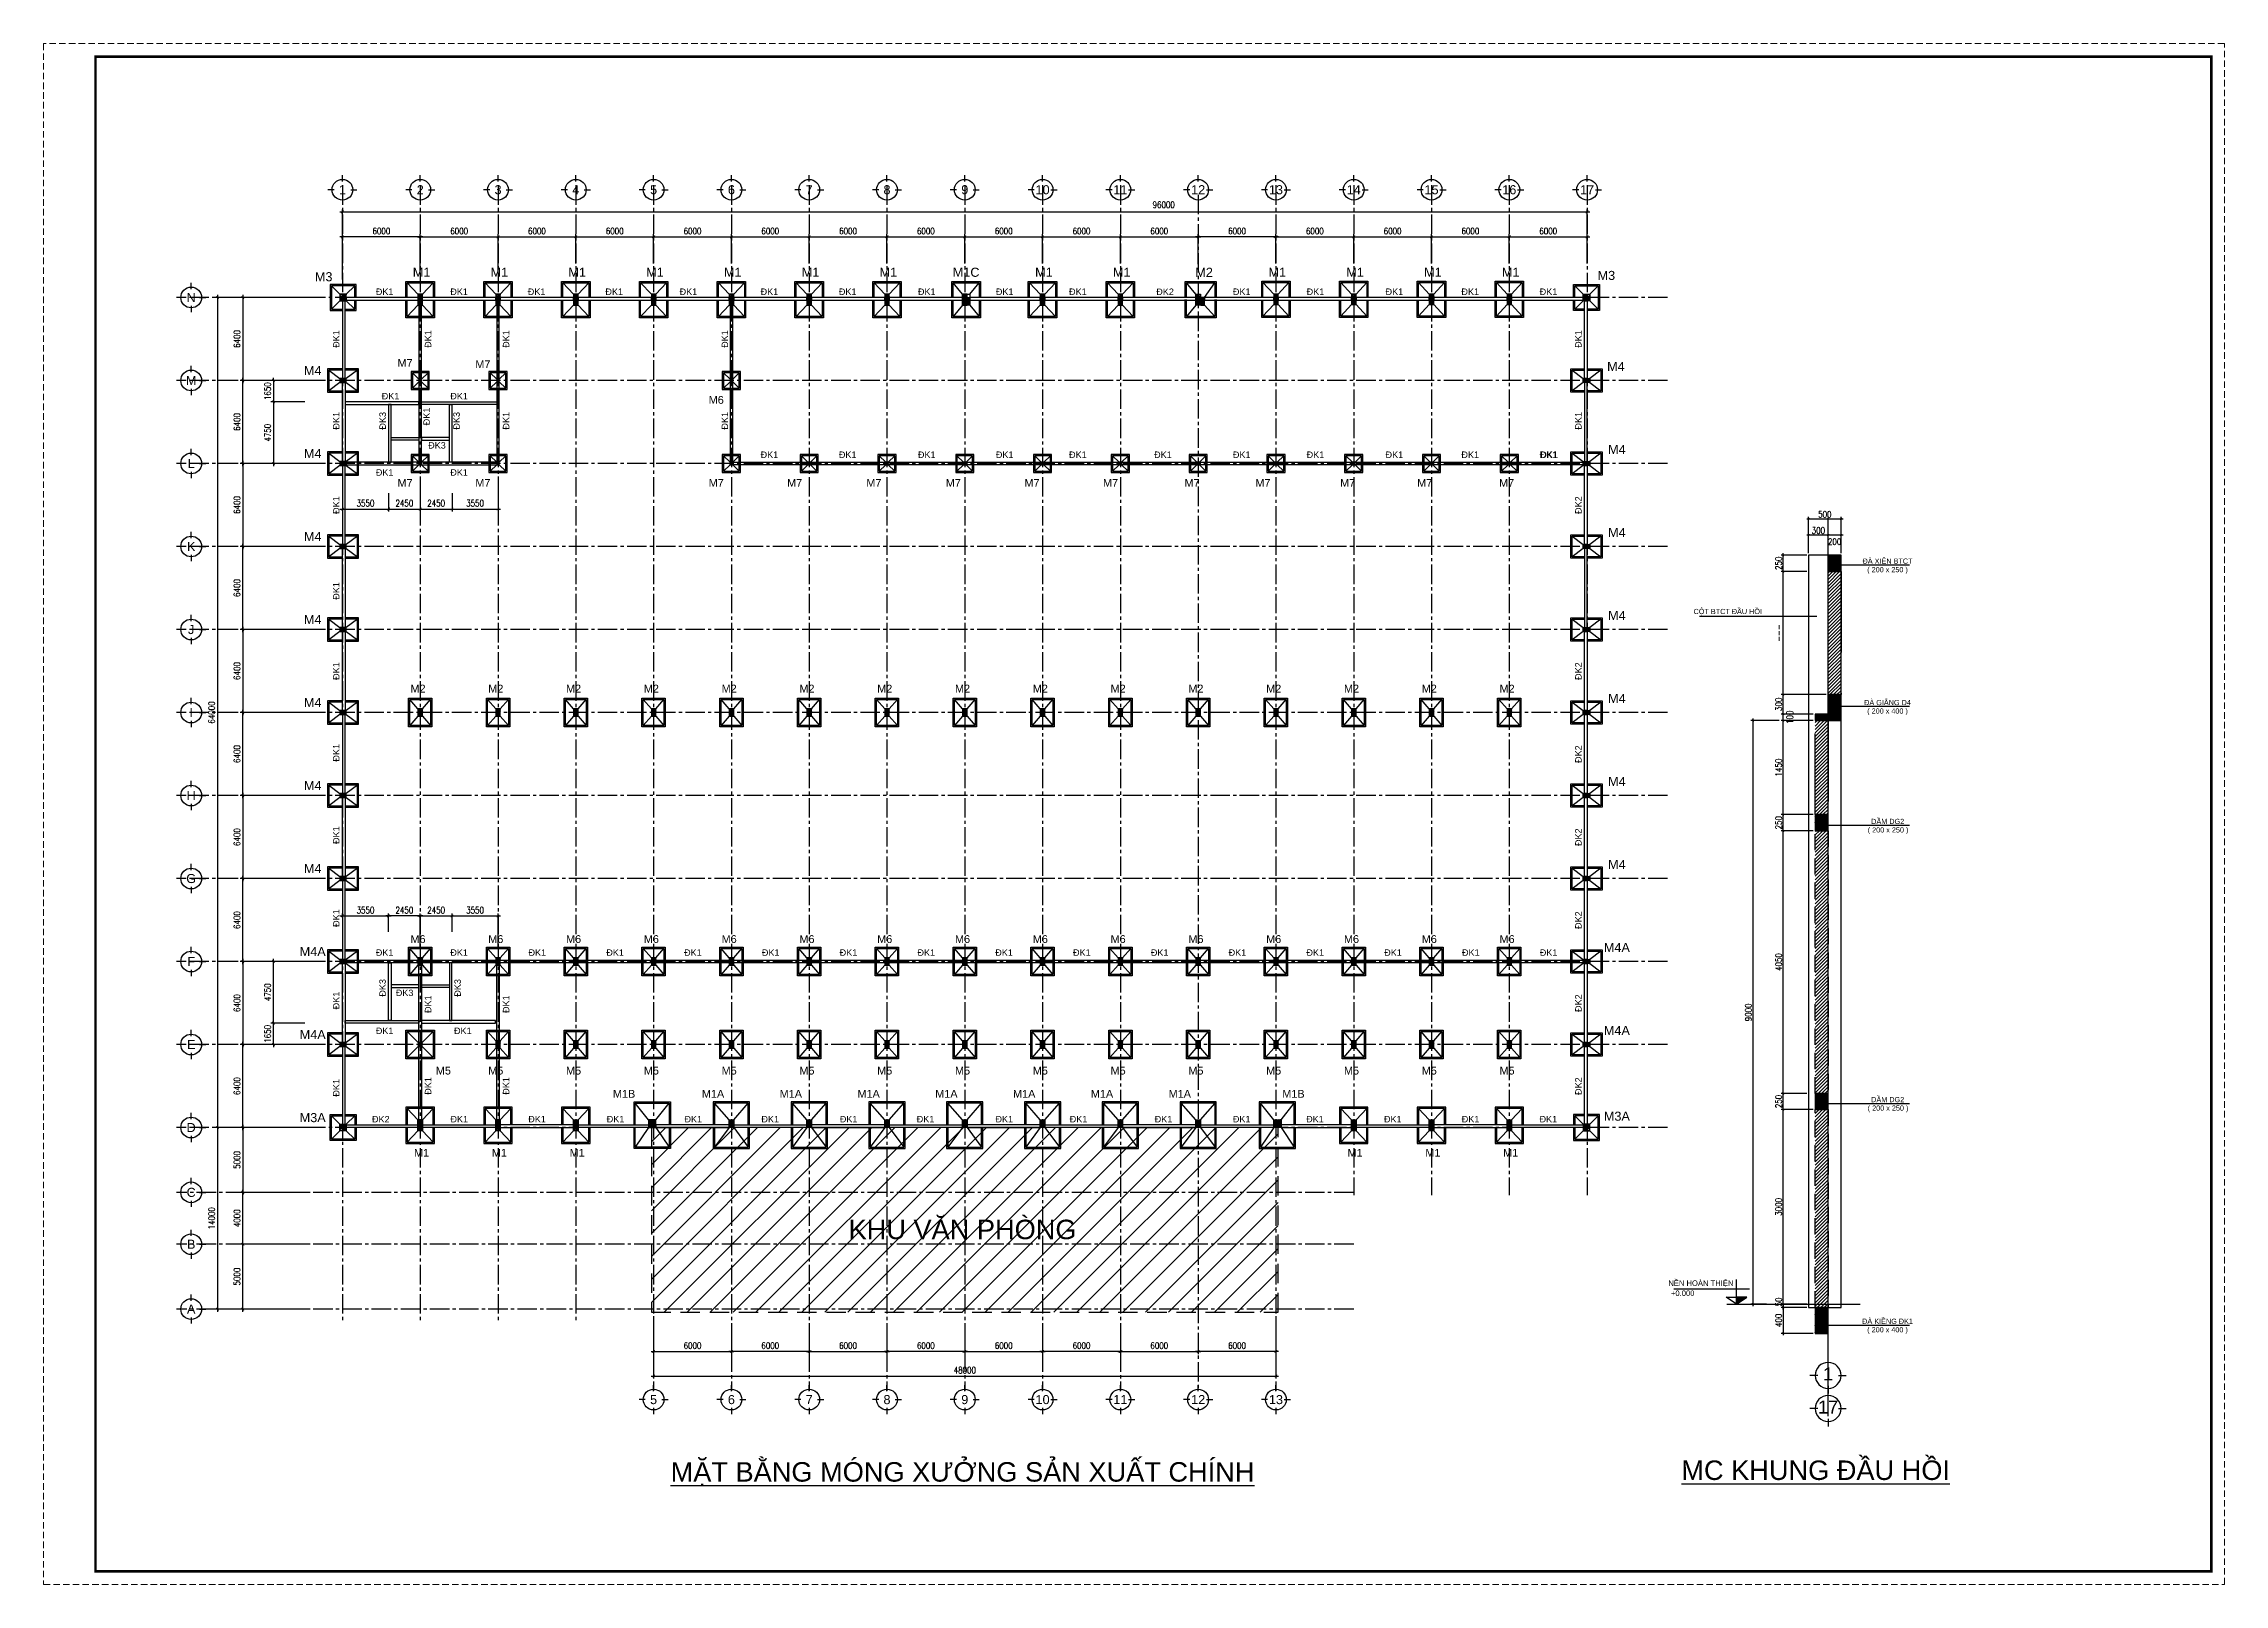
# Model space of a CAD drawing. Header units: inches. Extents: x 651127 to 1529722, y 768575 to 1021311.
# Drawn here: x 651127 to 819327, y 772141 to 890941 of the extents above; entities that cross this region are included whole.
import ezdxf
from ezdxf.enums import TextEntityAlignment as Align

# ---------------------------------------------------------------- set-up
doc = ezdxf.new("R2010")
doc.units = ezdxf.units.IN
doc.header["$LTSCALE"] = 1000
doc.header["$MEASUREMENT"] = 0
for name, pattern in [('CENTER2', [1.125, 0.75, -0.125, 0.125, -0.125]), ('DASHDOT', [25.4, 12.7, -6.35, 0, -6.35]), ('HIDDEN', [0.375, 0.25, -0.125]), ('HIDDEN2', [0.1875, 0.125, -0.0625])]:
    doc.linetypes.add(name, pattern=pattern)
doc.layers.get('DEFPOINTS').update_dxf_attribs({"color": 8, "lineweight": 9})
for name, color, linetype in [('DWGshare.com_1', 7, 'Continuous'), ('DWGshare.com_10', 7, 'Continuous'), ('DWGshare.com_11', 143, 'Continuous'), ('DWGshare.com_15', 1, 'Continuous'), ('DWGshare.com_16', 2, 'Continuous'), ('DWGshare.com_19', 136, 'Continuous'), ('DWGshare.com_25', 154, 'Continuous'), ('DWGshare.com_3', 7, 'Continuous'), ('DWGshare.com_33', 9, 'Continuous'), ('DWGshare.com_4', 8, 'CENTER2'), ('DWGshare.com_43', 61, 'HIDDEN'), ('DWGshare.com_5', 143, 'HIDDEN2'), ('DWGshare.com_6', 40, 'Continuous'), ('DWGshare.com_9', 8, 'Continuous')]:
    doc.layers.add(name, color=color, linetype=linetype)
doc.layers.add('DWGshare.com_23', color=147, linetype='Continuous', lineweight=0)
doc.styles.add('DWGshare.com_14', font='romans.shx', dxfattribs={"width": 0.8})
doc.styles.add('DWGshare.com_2', font='VHELVEB.TTF')
doc.styles.add('DWGshare.com_4', font='romans.shx', dxfattribs={"width": 0.8})
doc.styles.add('DWGshare.com_6', font='VHELVEN.TTF')
doc.styles.add('DWGshare.com_8', font='VHELVEB.TTF')
doc.dimstyles.new('DWGshare.com_12', dxfattribs={"dimscale": 100, "dimtxt": 2, "dimasz": 1.5, "dimexe": 1.5, "dimexo": 1.5, "dimgap": 1, "dimtad": 1, "dimdec": 0, "dimlfac": 0.2, "dimzin": 0, "dimdsep": 46, "dimtxsty": 'DWGshare.com_14', "dimblk": 'DWGshare.com_1', "dimcen": 3, "dimdle": 1.5, "dimclrd": 256, "dimclre": 256, "dimclrt": 7, "dimadec": 0, "dimazin": 0, "dimtfac": 1, "dimtdec": 0, "dimtix": 1, "dimtmove": 2, "dimatfit": 3, "dimfxl": 1, "dimtolj": 1, "dimtzin": 0, "dimarcsym": 0})
doc.dimstyles.new('DWGshare.com_5', dxfattribs={"dimscale": 200, "dimtxt": 2.5, "dimasz": 1, "dimexe": 1, "dimexo": 1.5, "dimgap": 1, "dimtad": 1, "dimdec": 0, "dimzin": 0, "dimdsep": 46, "dimtxsty": 'DWGshare.com_4', "dimblk": 'DWGshare.com_1', "dimcen": 1.5, "dimdle": 1, "dimclrd": 256, "dimclre": 256, "dimclrt": 7, "dimadec": 0, "dimazin": 0, "dimtfac": 1, "dimtdec": 0, "dimtix": 1, "dimtmove": 2, "dimatfit": 3, "dimfxl": 1, "dimtolj": 1, "dimtzin": 0, "dimarcsym": 0})
pattern_1 = [(135, (1236211.912, 840308.89), (-26.5165043, -26.5165043), [])]
pattern_2 = [(135, (1266211.912, 840308.89), (-26.5165043, -26.5165043), [])]
pattern_3 = [(135, (1266556.912, 840308.89), (-26.5165043, -26.5165043), [])]
pattern_4 = [(315, (1266211.912, 838424.317), (-26.5165043, -26.5165043), [])]

msp = doc.modelspace()

# ---------------------------------------------------------------- texts
at = {"layer": 'DWGshare.com_10'}
for s, height, style, p in [('M3', 700, 'DWGshare.com_2', (672724.4, 872967)), ('M1', 700, 'DWGshare.com_2', (680278.2, 873312.8)), ('M1', 700, 'DWGshare.com_2', (686278.2, 873312.8)), ('M1', 700, 'DWGshare.com_2', (692278.2, 873312.8)), ('M1', 700, 'DWGshare.com_2', (698278.2, 873312.8)), ('M1', 700, 'DWGshare.com_2', (704278.2, 873312.8)), ('M1', 700, 'DWGshare.com_2', (710278.2, 873312.8)), ('M1', 700, 'DWGshare.com_2', (716278.2, 873312.8)), ('M1C', 700, 'DWGshare.com_2', (722278.2, 873312.8)), ('M1', 700, 'DWGshare.com_2', (728278.2, 873312.8)), ('M1', 700, 'DWGshare.com_2', (734278.2, 873312.8)), ('M2', 700, 'DWGshare.com_2', (740630.9, 873312.8)), ('M1', 700, 'DWGshare.com_2', (746278.2, 873312.8)), ('M1', 700, 'DWGshare.com_2', (752278.2, 873312.8)), ('M1', 700, 'DWGshare.com_2', (758278.2, 873312.8)), ('M1', 700, 'DWGshare.com_2', (764278.2, 873312.8)), ('M3', 700, 'DWGshare.com_2', (771658.8, 873067.2)), ('ÑK1', 500, 'DWGshare.com_8', (677428.8, 871812.3)), ('ÑK1', 500, 'DWGshare.com_8', (683173.6, 871812.3)), ('ÑK1', 500, 'DWGshare.com_8', (689148.1, 871812.3)), ('ÑK1', 500, 'DWGshare.com_8', (695133.7, 871812.3)), ('ÑK1', 500, 'DWGshare.com_8', (700859.1, 871812.3)), ('ÑK1', 500, 'DWGshare.com_8', (707104.9, 871812.3)), ('ÑK1', 500, 'DWGshare.com_8', (713142.6, 871812.3)), ('ÑK1', 500, 'DWGshare.com_8', (719239.3, 871812.3)), ('ÑK1', 500, 'DWGshare.com_8', (725252.3, 871812.3)), ('ÑK1', 500, 'DWGshare.com_8', (730896.1, 871812.3)), ('ÑK2', 500, 'DWGshare.com_8', (737623.4, 871812.3)), ('ÑK1', 500, 'DWGshare.com_8', (743534.4, 871812.3)), ('ÑK1', 500, 'DWGshare.com_8', (749222.3, 871812.3)), ('ÑK1', 500, 'DWGshare.com_8', (755309.6, 871812.3)), ('ÑK1', 500, 'DWGshare.com_8', (761157.4, 871812.3)), ('ÑK1', 500, 'DWGshare.com_8', (767195.5, 871812.3)), ('M7', 600, 'DWGshare.com_2', (679005, 866321.7)), ('M7', 600, 'DWGshare.com_2', (685005, 866217.3)), ('M4', 700, 'DWGshare.com_2', (772394.4, 866047.4)), ('M4', 700, 'DWGshare.com_2', (671879.8, 865731.1)), ('ÑK1', 500, 'DWGshare.com_8', (677882.7, 863762.3)), ('ÑK1', 500, 'DWGshare.com_8', (683173.6, 863762.3)), ('M6', 600, 'DWGshare.com_2', (703005, 863470.8)), ('M4', 700, 'DWGshare.com_2', (671879.8, 859331.1)), ('ÑK3', 500, 'DWGshare.com_8', (681464.7, 859967.3)), ('M4', 700, 'DWGshare.com_2', (772469.4, 859647.4)), ('ÑK1', 500, 'DWGshare.com_8', (677428.8, 857878.2)), ('ÑK1', 500, 'DWGshare.com_8', (683173.6, 857878.2)), ('ÑK1', 500, 'DWGshare.com_8', (707104.9, 859242.9)), ('ÑK1', 500, 'DWGshare.com_8', (713142.6, 859242.9)), ('ÑK1', 500, 'DWGshare.com_8', (719239.3, 859242.9)), ('ÑK1', 500, 'DWGshare.com_8', (725252.3, 859242.9)), ('ÑK1', 500, 'DWGshare.com_8', (730896.1, 859242.9)), ('ÑK1', 500, 'DWGshare.com_8', (737455.6, 859242.9)), ('ÑK1', 500, 'DWGshare.com_8', (743534.4, 859242.9)), ('ÑK1', 500, 'DWGshare.com_8', (749222.3, 859242.9)), ('ÑK1', 500, 'DWGshare.com_8', (755309.6, 859242.9)), ('ÑK1', 500, 'DWGshare.com_8', (761157.4, 859242.9)), ('ÑK1', 500, 'DWGshare.com_8', (767195.5, 859242.9)), ('ÑK1', 500, 'DWGshare.com_8', (767245.8, 859242.9)), ('M7', 600, 'DWGshare.com_2', (679005, 857070.8)), ('M7', 600, 'DWGshare.com_2', (685005, 857070.8)), ('M7', 600, 'DWGshare.com_2', (703005, 857070.8)), ('M7', 600, 'DWGshare.com_2', (709055.3, 857070.8)), ('M7', 600, 'DWGshare.com_2', (715161.8, 857070.8)), ('M7', 600, 'DWGshare.com_2', (721291.3, 857070.8)), ('M7', 600, 'DWGshare.com_2', (727359.8, 857070.8)), ('M7', 600, 'DWGshare.com_2', (733418.4, 857070.8)), ('M7', 600, 'DWGshare.com_2', (739705, 857070.8)), ('M7', 600, 'DWGshare.com_2', (745172.3, 857070.8)), ('M7', 600, 'DWGshare.com_2', (751705, 857070.8)), ('M7', 600, 'DWGshare.com_2', (757650.1, 857070.8)), ('M7', 600, 'DWGshare.com_2', (763966.8, 857070.8)), ('M4', 700, 'DWGshare.com_2', (671879.8, 852931.1)), ('M4', 700, 'DWGshare.com_2', (772469.4, 853247.4)), ('M4', 700, 'DWGshare.com_2', (671879.8, 846531.1)), ('M4', 700, 'DWGshare.com_2', (772469.4, 846847.4)), ('M2', 600, 'DWGshare.com_2', (680002.5, 841212.8)), ('M2', 600, 'DWGshare.com_2', (686002.5, 841212.8)), ('M2', 600, 'DWGshare.com_2', (692002.5, 841212.8)), ('M2', 600, 'DWGshare.com_2', (698002.5, 841212.8)), ('M2', 600, 'DWGshare.com_2', (704002.5, 841212.8)), ('M2', 600, 'DWGshare.com_2', (710002.5, 841212.8)), ('M2', 600, 'DWGshare.com_2', (716002.5, 841212.8)), ('M2', 600, 'DWGshare.com_2', (722002.5, 841212.8)), ('M2', 600, 'DWGshare.com_2', (728002.5, 841212.8)), ('M2', 600, 'DWGshare.com_2', (734002.5, 841212.8)), ('M2', 600, 'DWGshare.com_2', (740002.5, 841212.8)), ('M2', 600, 'DWGshare.com_2', (746002.5, 841212.8)), ('M2', 600, 'DWGshare.com_2', (752002.5, 841212.8)), ('M2', 600, 'DWGshare.com_2', (758002.5, 841212.8)), ('M2', 600, 'DWGshare.com_2', (764002.5, 841212.8)), ('M4', 700, 'DWGshare.com_2', (671879.8, 840131.1)), ('M4', 700, 'DWGshare.com_2', (772469.4, 840447.4)), ('M4', 700, 'DWGshare.com_2', (772469.4, 834047.4)), ('M4', 700, 'DWGshare.com_2', (671879.8, 833731.1)), ('M4', 700, 'DWGshare.com_2', (671879.8, 827331.1)), ('M4', 700, 'DWGshare.com_2', (772469.4, 827647.4)), ('M4A', 700, 'DWGshare.com_2', (671879.8, 820931.1)), ('ÑK1', 500, 'DWGshare.com_8', (677428.8, 820855.1)), ('M6', 600, 'DWGshare.com_2', (680002.5, 821897.1)), ('ÑK1', 500, 'DWGshare.com_8', (683173.6, 820855.1)), ('M6', 600, 'DWGshare.com_2', (686002.5, 821897.1)), ('ÑK1', 500, 'DWGshare.com_8', (689205.1, 820855.1)), ('M6', 600, 'DWGshare.com_2', (692002.5, 821897.1)), ('ÑK1', 500, 'DWGshare.com_8', (695205.1, 820855.1)), ('M6', 600, 'DWGshare.com_2', (698002.5, 821897.1)), ('ÑK1', 500, 'DWGshare.com_8', (701205.1, 820855.1)), ('M6', 600, 'DWGshare.com_2', (704002.5, 821897.1)), ('ÑK1', 500, 'DWGshare.com_8', (707205.1, 820855.1)), ('M6', 600, 'DWGshare.com_2', (710002.5, 821897.1)), ('ÑK1', 500, 'DWGshare.com_8', (713205.1, 820855.1)), ('M6', 600, 'DWGshare.com_2', (716002.5, 821897.1)), ('ÑK1', 500, 'DWGshare.com_8', (719205.1, 820855.1)), ('M6', 600, 'DWGshare.com_2', (722002.5, 821897.1)), ('ÑK1', 500, 'DWGshare.com_8', (725205.1, 820855.1)), ('M6', 600, 'DWGshare.com_2', (728002.5, 821897.1)), ('ÑK1', 500, 'DWGshare.com_8', (731205.1, 820855.1)), ('M6', 600, 'DWGshare.com_2', (734002.5, 821897.1)), ('ÑK1', 500, 'DWGshare.com_8', (737205.1, 820855.1)), ('M6', 600, 'DWGshare.com_2', (740002.5, 821897.1)), ('ÑK1', 500, 'DWGshare.com_8', (743205.1, 820855.1)), ('M6', 600, 'DWGshare.com_2', (746002.5, 821897.1)), ('ÑK1', 500, 'DWGshare.com_8', (749205.1, 820855.1)), ('M6', 600, 'DWGshare.com_2', (752002.5, 821897.1)), ('ÑK1', 500, 'DWGshare.com_8', (755205.1, 820855.1)), ('M6', 600, 'DWGshare.com_2', (758002.5, 821897.1)), ('ÑK1', 500, 'DWGshare.com_8', (761205.1, 820855.1)), ('M6', 600, 'DWGshare.com_2', (764002.5, 821897.1)), ('ÑK1', 500, 'DWGshare.com_8', (767205.1, 820855.1)), ('M4A', 700, 'DWGshare.com_2', (772469.4, 821247.4)), ('ÑK3', 500, 'DWGshare.com_8', (678969.8, 817751.4)), ('M4A', 700, 'DWGshare.com_2', (671879.8, 814531.1)), ('ÑK1', 500, 'DWGshare.com_8', (677428.8, 814820.9)), ('ÑK1', 500, 'DWGshare.com_8', (683460.6, 814820.9)), ('M4A', 700, 'DWGshare.com_2', (772469.4, 814847.4)), ('M5', 600, 'DWGshare.com_2', (681962.9, 811748.8)), ('M5', 600, 'DWGshare.com_2', (686002.5, 811748.8)), ('M5', 600, 'DWGshare.com_2', (692002.5, 811748.8)), ('M5', 600, 'DWGshare.com_2', (698002.5, 811748.8)), ('M5', 600, 'DWGshare.com_2', (704002.5, 811748.8)), ('M5', 600, 'DWGshare.com_2', (710002.5, 811748.8)), ('M5', 600, 'DWGshare.com_2', (716002.5, 811748.8)), ('M5', 600, 'DWGshare.com_2', (722002.5, 811748.8)), ('M5', 600, 'DWGshare.com_2', (728002.5, 811748.8)), ('M5', 600, 'DWGshare.com_2', (734002.5, 811748.8)), ('M5', 600, 'DWGshare.com_2', (740002.5, 811748.8)), ('M5', 600, 'DWGshare.com_2', (746002.5, 811748.8)), ('M5', 600, 'DWGshare.com_2', (752002.5, 811748.8)), ('M5', 600, 'DWGshare.com_2', (758002.5, 811748.8)), ('M5', 600, 'DWGshare.com_2', (764002.5, 811748.8)), ('M1B', 600, 'DWGshare.com_2', (695899.2, 809966.7)), ('M1A', 600, 'DWGshare.com_2', (702758.9, 809966.7)), ('M1A', 600, 'DWGshare.com_2', (708758.9, 809966.7)), ('M1A', 600, 'DWGshare.com_2', (714758.9, 809966.7)), ('M1A', 600, 'DWGshare.com_2', (720758.9, 809966.7)), ('M1A', 600, 'DWGshare.com_2', (726758.9, 809966.7)), ('M1A', 600, 'DWGshare.com_2', (732758.9, 809966.7)), ('M1A', 600, 'DWGshare.com_2', (738758.9, 809966.7)), ('M1B', 600, 'DWGshare.com_2', (747524.6, 809966.7)), ('M3A', 700, 'DWGshare.com_2', (671879.8, 808131.1)), ('ÑK2', 500, 'DWGshare.com_8', (677131, 808012.3)), ('ÑK1', 500, 'DWGshare.com_8', (683182.7, 808012.3)), ('ÑK1', 500, 'DWGshare.com_8', (689185, 808012.3)), ('ÑK1', 500, 'DWGshare.com_8', (695239, 808012.3)), ('ÑK1', 500, 'DWGshare.com_8', (701233.6, 808012.3)), ('ÑK1', 500, 'DWGshare.com_8', (707168.9, 808012.3)), ('ÑK1', 500, 'DWGshare.com_8', (713216.5, 808012.3)), ('ÑK1', 500, 'DWGshare.com_8', (719148.1, 808012.3)), ('ÑK1', 500, 'DWGshare.com_8', (725221, 808012.3)), ('ÑK1', 500, 'DWGshare.com_8', (730948.6, 808012.3)), ('ÑK1', 500, 'DWGshare.com_8', (737500.8, 808012.3)), ('ÑK1', 500, 'DWGshare.com_8', (743530, 808012.3)), ('ÑK1', 500, 'DWGshare.com_8', (749185, 808012.3)), ('ÑK1', 500, 'DWGshare.com_8', (755185, 808012.3)), ('ÑK1', 500, 'DWGshare.com_8', (761185, 808012.3)), ('ÑK1', 500, 'DWGshare.com_8', (767185, 808012.3)), ('M3A', 700, 'DWGshare.com_2', (772469.4, 808241.4)), ('M1', 600, 'DWGshare.com_2', (680278.2, 805420.4)), ('M1', 600, 'DWGshare.com_2', (686278.2, 805420.4)), ('M1', 600, 'DWGshare.com_2', (692278.2, 805420.4)), ('M1', 600, 'DWGshare.com_2', (752278.2, 805420.4)), ('M1', 600, 'DWGshare.com_2', (758278.2, 805420.4)), ('M1', 600, 'DWGshare.com_2', (764278.2, 805420.4)), ('KHU VAÊN PHOØNG', 1500, 'DWGshare.com_2', (722002.5, 799694)), ('%%UMC KHUNG ÑAÀU HOÀI', 1500, 'DWGshare.com_2', (787803.1, 781158.7)), ('%%UMAËT BAÈNG MOÙNG XÖÔÛNG SAÛN XUAÁT CHÍNH', 1500, 'DWGshare.com_2', (722002.5, 780874.6))]:
    msp.add_text(s, height=height, dxfattribs=dict(at, style=style)).set_placement(p, align=Align.MIDDLE)
at = {"layer": 'DWGshare.com_10', "style": 'DWGshare.com_8'}
for s, p in [('ÑK1', (673697.7, 868160.7)), ('ÑK1', (680776.2, 868160.7)), ('ÑK1', (686795.3, 868160.7)), ('ÑK1', (703665.1, 868160.7)), ('ÑK1', (769497.7, 868160.7)), ('ÑK1', (673697.7, 861858.4)), ('ÑK3', (677272.6, 861858.4)), ('ÑK1', (680663.2, 862195.4)), ('ÑK3', (682975.3, 861858.4)), ('ÑK1', (686795.3, 861858.4)), ('ÑK1', (703665.1, 861858.4)), ('ÑK1', (769497.7, 861858.4)), ('ÑK1', (673697.7, 855356.5)), ('ÑK2', (769497.7, 855356.5)), ('ÑK1', (673697.7, 848737.5)), ('ÑK1', (673697.7, 842557.5)), ('ÑK2', (769497.7, 842556.5)), ('ÑK1', (673697.7, 836259.9)), ('ÑK2', (769497.7, 836156.5)), ('ÑK1', (673697.7, 829908)), ('ÑK2', (769497.7, 829750.6)), ('ÑK1', (673697.7, 823512.1)), ('ÑK2', (769497.7, 823356.5)), ('ÑK1', (673697.7, 817158.6)), ('ÑK3', (677268.6, 818133.5)), ('ÑK1', (680776.2, 816874.8)), ('ÑK3', (683056, 818133.5)), ('ÑK1', (686795.3, 816874.8)), ('ÑK2', (769497.7, 816956.5)), ('ÑK1', (673697.7, 810426.4)), ('ÑK1', (680776.2, 810572.5)), ('ÑK1', (686795.3, 810572.5)), ('ÑK2', (769497.7, 810556.5))]:
    msp.add_text(s, height=500, rotation=90, dxfattribs=at).set_placement(p, align=Align.MIDDLE)
at = {"layer": 'DWGshare.com_16', "style": 'DWGshare.com_6'}
for s, height, p in [('ÑAØ XIEÂN BTCT', 400, (793345.6, 851092.2)), ('( 200 x 250 )', 400, (793345.6, 850331.4)), ('COÄT BTCT ÑAÀU HOÀI', 400, (781024.2, 847172.7)), ('ÑAØ GIAÈNG D4', 400, (793345.6, 840193.3)), ('( 200 x 400 )', 400, (793345.6, 839432.5)), ('DAÀM DG2', 400, (793359.6, 831026.1)), ('( 200 x 250 )', 400, (793386.1, 830265.3)), ('( 200 x 250 )', 400, (793386.1, 808817.3)), ('DAÀM DG2', 400, (793359.6, 809578.1)), ('NEÀN HOAØN THIEÄN', 420, (778948.6, 795386.2)), ('+0.000', 420, (777546.5, 794591.7)), ('ÑAØ KIEÀNG ÑK1', 400, (793345.6, 792486.4)), ('( 200 x 400 )', 400, (793345.6, 791725.5))]:
    msp.add_text(s, height=height, dxfattribs=at).set_placement(p, align=Align.MIDDLE)
at = {"layer": 'DWGshare.com_16', "color": 31, "style": 'DWGshare.com_8'}
for s, p in [('1', (788762.5, 787863.3)), ('17', (788762.5, 785315.3))]:
    msp.add_text(s, height=1000, dxfattribs=at).set_placement(p, align=Align.CENTER)

# ---------------------------------------------------------------- blocks, each defined once
blk = doc.blocks.new('DWGshare.com_1')
at = {"color": 0, "linetype": 'ByBlock', "const_width": 0.3}
blk.add_lwpolyline([(-0.5, -0.5), (0.5, 0.5)], dxfattribs=at)
blk = doc.blocks.new('*D93')
at = {"layer": 'DEFPOINTS', "color": 0, "transparency": 16777216}
for p in [(770175, 877960), (770175, 873975), (674175, 872456)]:
    blk.add_point(p, dxfattribs=at)
at = {"layer": 'DWGshare.com_23', "lineweight": -2, "transparency": 16777216}
for p, q in [((674175, 872756), (674175, 878160)), ((770175, 874275), (770175, 878160)), ((673975, 877960), (770375, 877960))]:
    blk.add_line(p, q, dxfattribs=at)
at = {"layer": 'DWGshare.com_23', "lineweight": -2, "transparency": 16777216, "xscale": 200, "yscale": 200, "zscale": 200, "rotation": 180}
blk.add_blockref('DWGshare.com_1', (674175, 877960), dxfattribs=at)
at = {"layer": 'DWGshare.com_23', "lineweight": -2, "transparency": 16777216, "xscale": 200, "yscale": 200, "zscale": 200}
blk.add_blockref('DWGshare.com_1', (770175, 877960), dxfattribs=at)
at = {"layer": 'DWGshare.com_23', "color": 7, "transparency": 16777216, "insert": (737520, 878517), "char_height": 500, "attachment_point": 5, "style": 'DWGshare.com_4'}
blk.add_mtext('\\A1;96000', dxfattribs=at)
blk = doc.blocks.new('*D94')
at = {"layer": 'DEFPOINTS', "color": 0, "transparency": 16777216}
for p in [(686175, 876041), (680175, 872947), (686175, 872947)]:
    blk.add_point(p, dxfattribs=at)
at = {"layer": 'DWGshare.com_23', "lineweight": -2, "transparency": 16777216}
for p, q in [((679975, 876041), (686375, 876041)), ((680175, 873247), (680175, 876241)), ((686175, 873247), (686175, 876241))]:
    blk.add_line(p, q, dxfattribs=at)
at = {"layer": 'DWGshare.com_23', "lineweight": -2, "transparency": 16777216, "xscale": 200, "yscale": 200, "zscale": 200, "rotation": 180}
blk.add_blockref('DWGshare.com_1', (680175, 876041), dxfattribs=at)
at = {"layer": 'DWGshare.com_23', "lineweight": -2, "transparency": 16777216, "xscale": 200, "yscale": 200, "zscale": 200}
blk.add_blockref('DWGshare.com_1', (686175, 876041), dxfattribs=at)
at = {"layer": 'DWGshare.com_23', "color": 7, "transparency": 16777216, "insert": (683175, 876491), "char_height": 500, "attachment_point": 5, "style": 'DWGshare.com_4'}
blk.add_mtext('\\A1;6000', dxfattribs=at)
blk = doc.blocks.new('*D95')
at = {"layer": 'DEFPOINTS', "color": 0, "transparency": 16777216}
for p in [(692175, 876041), (692175, 873675), (686175, 872947)]:
    blk.add_point(p, dxfattribs=at)
at = {"layer": 'DWGshare.com_23', "lineweight": -2, "transparency": 16777216}
for p, q in [((685975, 876041), (692375, 876041)), ((686175, 873247), (686175, 876241)), ((692175, 873975), (692175, 876241))]:
    blk.add_line(p, q, dxfattribs=at)
at = {"layer": 'DWGshare.com_23', "lineweight": -2, "transparency": 16777216, "xscale": 200, "yscale": 200, "zscale": 200, "rotation": 180}
blk.add_blockref('DWGshare.com_1', (686175, 876041), dxfattribs=at)
at = {"layer": 'DWGshare.com_23', "lineweight": -2, "transparency": 16777216, "xscale": 200, "yscale": 200, "zscale": 200}
blk.add_blockref('DWGshare.com_1', (692175, 876041), dxfattribs=at)
at = {"layer": 'DWGshare.com_23', "color": 7, "transparency": 16777216, "insert": (689175, 876491), "char_height": 500, "attachment_point": 5, "style": 'DWGshare.com_4'}
blk.add_mtext('\\A1;6000', dxfattribs=at)
blk = doc.blocks.new('*D96')
at = {"layer": 'DEFPOINTS', "color": 0, "transparency": 16777216}
for p in [(698175, 876041), (692175, 873675), (698175, 873675)]:
    blk.add_point(p, dxfattribs=at)
at = {"layer": 'DWGshare.com_23', "lineweight": -2, "transparency": 16777216}
for p, q in [((691975, 876041), (698375, 876041)), ((692175, 873975), (692175, 876241)), ((698175, 873975), (698175, 876241))]:
    blk.add_line(p, q, dxfattribs=at)
at = {"layer": 'DWGshare.com_23', "lineweight": -2, "transparency": 16777216, "xscale": 200, "yscale": 200, "zscale": 200, "rotation": 180}
blk.add_blockref('DWGshare.com_1', (692175, 876041), dxfattribs=at)
at = {"layer": 'DWGshare.com_23', "lineweight": -2, "transparency": 16777216, "xscale": 200, "yscale": 200, "zscale": 200}
blk.add_blockref('DWGshare.com_1', (698175, 876041), dxfattribs=at)
at = {"layer": 'DWGshare.com_23', "color": 7, "transparency": 16777216, "insert": (695175, 876491), "char_height": 500, "attachment_point": 5, "style": 'DWGshare.com_4'}
blk.add_mtext('\\A1;6000', dxfattribs=at)
blk = doc.blocks.new('*D97')
at = {"layer": 'DEFPOINTS', "color": 0, "transparency": 16777216}
for p in [(704175, 876041), (698175, 873675), (704175, 873675)]:
    blk.add_point(p, dxfattribs=at)
at = {"layer": 'DWGshare.com_23', "lineweight": -2, "transparency": 16777216}
for p, q in [((697975, 876041), (704375, 876041)), ((698175, 873975), (698175, 876241)), ((704175, 873975), (704175, 876241))]:
    blk.add_line(p, q, dxfattribs=at)
at = {"layer": 'DWGshare.com_23', "lineweight": -2, "transparency": 16777216, "xscale": 200, "yscale": 200, "zscale": 200, "rotation": 180}
blk.add_blockref('DWGshare.com_1', (698175, 876041), dxfattribs=at)
at = {"layer": 'DWGshare.com_23', "lineweight": -2, "transparency": 16777216, "xscale": 200, "yscale": 200, "zscale": 200}
blk.add_blockref('DWGshare.com_1', (704175, 876041), dxfattribs=at)
at = {"layer": 'DWGshare.com_23', "color": 7, "transparency": 16777216, "insert": (701175, 876491), "char_height": 500, "attachment_point": 5, "style": 'DWGshare.com_4'}
blk.add_mtext('\\A1;6000', dxfattribs=at)
blk = doc.blocks.new('*D98')
at = {"layer": 'DEFPOINTS', "color": 0, "transparency": 16777216}
for p in [(710175, 876041), (704175, 873675), (710175, 873675)]:
    blk.add_point(p, dxfattribs=at)
at = {"layer": 'DWGshare.com_23', "lineweight": -2, "transparency": 16777216}
for p, q in [((703975, 876041), (710375, 876041)), ((704175, 873975), (704175, 876241)), ((710175, 873975), (710175, 876241))]:
    blk.add_line(p, q, dxfattribs=at)
at = {"layer": 'DWGshare.com_23', "lineweight": -2, "transparency": 16777216, "xscale": 200, "yscale": 200, "zscale": 200, "rotation": 180}
blk.add_blockref('DWGshare.com_1', (704175, 876041), dxfattribs=at)
at = {"layer": 'DWGshare.com_23', "lineweight": -2, "transparency": 16777216, "xscale": 200, "yscale": 200, "zscale": 200}
blk.add_blockref('DWGshare.com_1', (710175, 876041), dxfattribs=at)
at = {"layer": 'DWGshare.com_23', "color": 7, "transparency": 16777216, "insert": (707175, 876491), "char_height": 500, "attachment_point": 5, "style": 'DWGshare.com_4'}
blk.add_mtext('\\A1;6000', dxfattribs=at)
blk = doc.blocks.new('*D99')
at = {"layer": 'DEFPOINTS', "color": 0, "transparency": 16777216}
for p in [(716175, 876041), (710175, 873675), (716175, 873675)]:
    blk.add_point(p, dxfattribs=at)
at = {"layer": 'DWGshare.com_23', "lineweight": -2, "transparency": 16777216}
for p, q in [((709975, 876041), (716375, 876041)), ((710175, 873975), (710175, 876241)), ((716175, 873975), (716175, 876241))]:
    blk.add_line(p, q, dxfattribs=at)
at = {"layer": 'DWGshare.com_23', "lineweight": -2, "transparency": 16777216, "xscale": 200, "yscale": 200, "zscale": 200, "rotation": 180}
blk.add_blockref('DWGshare.com_1', (710175, 876041), dxfattribs=at)
at = {"layer": 'DWGshare.com_23', "lineweight": -2, "transparency": 16777216, "xscale": 200, "yscale": 200, "zscale": 200}
blk.add_blockref('DWGshare.com_1', (716175, 876041), dxfattribs=at)
at = {"layer": 'DWGshare.com_23', "color": 7, "transparency": 16777216, "insert": (713175, 876491), "char_height": 500, "attachment_point": 5, "style": 'DWGshare.com_4'}
blk.add_mtext('\\A1;6000', dxfattribs=at)
blk = doc.blocks.new('*D100')
at = {"layer": 'DEFPOINTS', "color": 0, "transparency": 16777216}
for p in [(722175, 876041), (716175, 873675), (722175, 873675)]:
    blk.add_point(p, dxfattribs=at)
at = {"layer": 'DWGshare.com_23', "lineweight": -2, "transparency": 16777216}
for p, q in [((715975, 876041), (722375, 876041)), ((716175, 873975), (716175, 876241)), ((722175, 873975), (722175, 876241))]:
    blk.add_line(p, q, dxfattribs=at)
at = {"layer": 'DWGshare.com_23', "lineweight": -2, "transparency": 16777216, "xscale": 200, "yscale": 200, "zscale": 200, "rotation": 180}
blk.add_blockref('DWGshare.com_1', (716175, 876041), dxfattribs=at)
at = {"layer": 'DWGshare.com_23', "lineweight": -2, "transparency": 16777216, "xscale": 200, "yscale": 200, "zscale": 200}
blk.add_blockref('DWGshare.com_1', (722175, 876041), dxfattribs=at)
at = {"layer": 'DWGshare.com_23', "color": 7, "transparency": 16777216, "insert": (719175, 876491), "char_height": 500, "attachment_point": 5, "style": 'DWGshare.com_4'}
blk.add_mtext('\\A1;6000', dxfattribs=at)
blk = doc.blocks.new('*D101')
at = {"layer": 'DEFPOINTS', "color": 0, "transparency": 16777216}
for p in [(728175, 876041), (722175, 873675), (728175, 873675)]:
    blk.add_point(p, dxfattribs=at)
at = {"layer": 'DWGshare.com_23', "lineweight": -2, "transparency": 16777216}
for p, q in [((721975, 876041), (728375, 876041)), ((722175, 873975), (722175, 876241)), ((728175, 873975), (728175, 876241))]:
    blk.add_line(p, q, dxfattribs=at)
at = {"layer": 'DWGshare.com_23', "lineweight": -2, "transparency": 16777216, "xscale": 200, "yscale": 200, "zscale": 200, "rotation": 180}
blk.add_blockref('DWGshare.com_1', (722175, 876041), dxfattribs=at)
at = {"layer": 'DWGshare.com_23', "lineweight": -2, "transparency": 16777216, "xscale": 200, "yscale": 200, "zscale": 200}
blk.add_blockref('DWGshare.com_1', (728175, 876041), dxfattribs=at)
at = {"layer": 'DWGshare.com_23', "color": 7, "transparency": 16777216, "insert": (725175, 876491), "char_height": 500, "attachment_point": 5, "style": 'DWGshare.com_4'}
blk.add_mtext('\\A1;6000', dxfattribs=at)
blk = doc.blocks.new('*D102')
at = {"layer": 'DEFPOINTS', "color": 0, "transparency": 16777216}
for p in [(734175, 876041), (728175, 873675), (734175, 874385)]:
    blk.add_point(p, dxfattribs=at)
at = {"layer": 'DWGshare.com_23', "lineweight": -2, "transparency": 16777216}
for p, q in [((727975, 876041), (734375, 876041)), ((728175, 873975), (728175, 876241)), ((734175, 874685), (734175, 876241))]:
    blk.add_line(p, q, dxfattribs=at)
at = {"layer": 'DWGshare.com_23', "lineweight": -2, "transparency": 16777216, "xscale": 200, "yscale": 200, "zscale": 200, "rotation": 180}
blk.add_blockref('DWGshare.com_1', (728175, 876041), dxfattribs=at)
at = {"layer": 'DWGshare.com_23', "lineweight": -2, "transparency": 16777216, "xscale": 200, "yscale": 200, "zscale": 200}
blk.add_blockref('DWGshare.com_1', (734175, 876041), dxfattribs=at)
at = {"layer": 'DWGshare.com_23', "color": 7, "transparency": 16777216, "insert": (731175, 876491), "char_height": 500, "attachment_point": 5, "style": 'DWGshare.com_4'}
blk.add_mtext('\\A1;6000', dxfattribs=at)
blk = doc.blocks.new('*D103')
at = {"layer": 'DEFPOINTS', "color": 0, "transparency": 16777216}
for p in [(752175, 876041), (746175, 873675), (752175, 873675)]:
    blk.add_point(p, dxfattribs=at)
at = {"layer": 'DWGshare.com_23', "lineweight": -2, "transparency": 16777216}
for p, q in [((745975, 876041), (752375, 876041)), ((746175, 873975), (746175, 876241)), ((752175, 873975), (752175, 876241))]:
    blk.add_line(p, q, dxfattribs=at)
at = {"layer": 'DWGshare.com_23', "lineweight": -2, "transparency": 16777216, "xscale": 200, "yscale": 200, "zscale": 200, "rotation": 180}
blk.add_blockref('DWGshare.com_1', (746175, 876041), dxfattribs=at)
at = {"layer": 'DWGshare.com_23', "lineweight": -2, "transparency": 16777216, "xscale": 200, "yscale": 200, "zscale": 200}
blk.add_blockref('DWGshare.com_1', (752175, 876041), dxfattribs=at)
at = {"layer": 'DWGshare.com_23', "color": 7, "transparency": 16777216, "insert": (749175, 876491), "char_height": 500, "attachment_point": 5, "style": 'DWGshare.com_4'}
blk.add_mtext('\\A1;6000', dxfattribs=at)
blk = doc.blocks.new('*D104')
at = {"layer": 'DEFPOINTS', "color": 0, "transparency": 16777216}
for p in [(758175, 876041), (752175, 873675), (758175, 873675)]:
    blk.add_point(p, dxfattribs=at)
at = {"layer": 'DWGshare.com_23', "lineweight": -2, "transparency": 16777216}
for p, q in [((751975, 876041), (758375, 876041)), ((752175, 873975), (752175, 876241)), ((758175, 873975), (758175, 876241))]:
    blk.add_line(p, q, dxfattribs=at)
at = {"layer": 'DWGshare.com_23', "lineweight": -2, "transparency": 16777216, "xscale": 200, "yscale": 200, "zscale": 200, "rotation": 180}
blk.add_blockref('DWGshare.com_1', (752175, 876041), dxfattribs=at)
at = {"layer": 'DWGshare.com_23', "lineweight": -2, "transparency": 16777216, "xscale": 200, "yscale": 200, "zscale": 200}
blk.add_blockref('DWGshare.com_1', (758175, 876041), dxfattribs=at)
at = {"layer": 'DWGshare.com_23', "color": 7, "transparency": 16777216, "insert": (755175, 876491), "char_height": 500, "attachment_point": 5, "style": 'DWGshare.com_4'}
blk.add_mtext('\\A1;6000', dxfattribs=at)
blk = doc.blocks.new('*D105')
at = {"layer": 'DEFPOINTS', "color": 0, "transparency": 16777216}
for p in [(764175, 876041), (758175, 873675), (764175, 873675)]:
    blk.add_point(p, dxfattribs=at)
at = {"layer": 'DWGshare.com_23', "lineweight": -2, "transparency": 16777216}
for p, q in [((757975, 876041), (764375, 876041)), ((758175, 873975), (758175, 876241)), ((764175, 873975), (764175, 876241))]:
    blk.add_line(p, q, dxfattribs=at)
at = {"layer": 'DWGshare.com_23', "lineweight": -2, "transparency": 16777216, "xscale": 200, "yscale": 200, "zscale": 200, "rotation": 180}
blk.add_blockref('DWGshare.com_1', (758175, 876041), dxfattribs=at)
at = {"layer": 'DWGshare.com_23', "lineweight": -2, "transparency": 16777216, "xscale": 200, "yscale": 200, "zscale": 200}
blk.add_blockref('DWGshare.com_1', (764175, 876041), dxfattribs=at)
at = {"layer": 'DWGshare.com_23', "color": 7, "transparency": 16777216, "insert": (761175, 876491), "char_height": 500, "attachment_point": 5, "style": 'DWGshare.com_4'}
blk.add_mtext('\\A1;6000', dxfattribs=at)
blk = doc.blocks.new('*D106')
at = {"layer": 'DEFPOINTS', "color": 0, "transparency": 16777216}
for p in [(770175, 876041), (764175, 873675), (770175, 873675)]:
    blk.add_point(p, dxfattribs=at)
at = {"layer": 'DWGshare.com_23', "lineweight": -2, "transparency": 16777216}
for p, q in [((763975, 876041), (770375, 876041)), ((764175, 873975), (764175, 876241)), ((770175, 873975), (770175, 876241))]:
    blk.add_line(p, q, dxfattribs=at)
at = {"layer": 'DWGshare.com_23', "lineweight": -2, "transparency": 16777216, "xscale": 200, "yscale": 200, "zscale": 200, "rotation": 180}
blk.add_blockref('DWGshare.com_1', (764175, 876041), dxfattribs=at)
at = {"layer": 'DWGshare.com_23', "lineweight": -2, "transparency": 16777216, "xscale": 200, "yscale": 200, "zscale": 200}
blk.add_blockref('DWGshare.com_1', (770175, 876041), dxfattribs=at)
at = {"layer": 'DWGshare.com_23', "color": 7, "transparency": 16777216, "insert": (767175, 876491), "char_height": 500, "attachment_point": 5, "style": 'DWGshare.com_4'}
blk.add_mtext('\\A1;6000', dxfattribs=at)
blk = doc.blocks.new('*D90')
at = {"layer": 'DEFPOINTS', "color": 0, "transparency": 16777216}
for p in [(674175, 876041), (674175, 872947), (680175, 872947)]:
    blk.add_point(p, dxfattribs=at)
at = {"layer": 'DWGshare.com_23', "lineweight": -2, "transparency": 16777216}
for p, q in [((680375, 876041), (673975, 876041)), ((674175, 873247), (674175, 876241)), ((680175, 873247), (680175, 876241))]:
    blk.add_line(p, q, dxfattribs=at)
at = {"layer": 'DWGshare.com_23', "lineweight": -2, "transparency": 16777216, "xscale": 200, "yscale": 200, "zscale": 200, "rotation": 180}
blk.add_blockref('DWGshare.com_1', (674175, 876041), dxfattribs=at)
at = {"layer": 'DWGshare.com_23', "lineweight": -2, "transparency": 16777216, "xscale": 200, "yscale": 200, "zscale": 200}
blk.add_blockref('DWGshare.com_1', (680175, 876041), dxfattribs=at)
at = {"layer": 'DWGshare.com_23', "color": 7, "transparency": 16777216, "insert": (677175, 876491), "char_height": 500, "attachment_point": 5, "style": 'DWGshare.com_4'}
blk.add_mtext('\\A1;6000', dxfattribs=at)
blk = doc.blocks.new('*D91')
at = {"layer": 'DEFPOINTS', "color": 0, "transparency": 16777216}
for p in [(740175, 876041), (734175, 873675), (740175, 873647)]:
    blk.add_point(p, dxfattribs=at)
at = {"layer": 'DWGshare.com_23', "lineweight": -2, "transparency": 16777216}
for p, q in [((733975, 876041), (740375, 876041)), ((734175, 873975), (734175, 876241)), ((740175, 873947), (740175, 876241))]:
    blk.add_line(p, q, dxfattribs=at)
at = {"layer": 'DWGshare.com_23', "lineweight": -2, "transparency": 16777216, "xscale": 200, "yscale": 200, "zscale": 200, "rotation": 180}
blk.add_blockref('DWGshare.com_1', (734175, 876041), dxfattribs=at)
at = {"layer": 'DWGshare.com_23', "lineweight": -2, "transparency": 16777216, "xscale": 200, "yscale": 200, "zscale": 200}
blk.add_blockref('DWGshare.com_1', (740175, 876041), dxfattribs=at)
at = {"layer": 'DWGshare.com_23', "color": 7, "transparency": 16777216, "insert": (737175, 876491), "char_height": 500, "attachment_point": 5, "style": 'DWGshare.com_4'}
blk.add_mtext('\\A1;6000', dxfattribs=at)
blk = doc.blocks.new('*D92')
at = {"layer": 'DEFPOINTS', "color": 0, "transparency": 16777216}
for p in [(740175, 876041), (740175, 873675), (746175, 873675)]:
    blk.add_point(p, dxfattribs=at)
at = {"layer": 'DWGshare.com_23', "lineweight": -2, "transparency": 16777216}
for p, q in [((746375, 876041), (739975, 876041)), ((740175, 873975), (740175, 876241)), ((746175, 873975), (746175, 876241))]:
    blk.add_line(p, q, dxfattribs=at)
at = {"layer": 'DWGshare.com_23', "lineweight": -2, "transparency": 16777216, "xscale": 200, "yscale": 200, "zscale": 200, "rotation": 180}
blk.add_blockref('DWGshare.com_1', (740175, 876041), dxfattribs=at)
at = {"layer": 'DWGshare.com_23', "lineweight": -2, "transparency": 16777216, "xscale": 200, "yscale": 200, "zscale": 200}
blk.add_blockref('DWGshare.com_1', (746175, 876041), dxfattribs=at)
at = {"layer": 'DWGshare.com_23', "color": 7, "transparency": 16777216, "insert": (743175, 876491), "char_height": 500, "attachment_point": 5, "style": 'DWGshare.com_4'}
blk.add_mtext('\\A1;6000', dxfattribs=at)
blk = doc.blocks.new('DWGshare.com_2')
for p, q in [((-320, 0), (-560, 0)), ((0, 320), (0, 560)), ((320, 0), (560, 0)), ((0, -320), (0, -560))]:
    blk.add_line(p, q)
blk.add_circle((0, 0), 400)
at = {"linetype": 'Continuous', "style": 'DWGshare.com_2'}
blk.add_attdef('2', text='', height=350, dxfattribs=at).set_placement((0, 0), align=Align.MIDDLE_CENTER)
blk = doc.blocks.new('*D107')
at = {"layer": 'DEFPOINTS', "color": 0, "transparency": 16777216}
for p in [(671872, 871367), (666492, 864967), (671872, 864967)]:
    blk.add_point(p, dxfattribs=at)
at = {"layer": 'DWGshare.com_23', "lineweight": -2, "transparency": 16777216}
for p, q in [((671572, 871367), (666292, 871367)), ((666492, 871567), (666492, 864767)), ((671572, 864967), (666292, 864967))]:
    blk.add_line(p, q, dxfattribs=at)
at = {"layer": 'DWGshare.com_23', "lineweight": -2, "transparency": 16777216, "xscale": 200, "yscale": 200, "zscale": 200}
for p, rotation in [((666492, 871367), 90), ((666492, 864967), 270)]:
    blk.add_blockref('DWGshare.com_1', p, dxfattribs=dict(at, rotation=rotation))
at = {"layer": 'DWGshare.com_23', "color": 7, "transparency": 16777216, "insert": (666042, 868167), "char_height": 500, "attachment_point": 5, "rotation": 90, "style": 'DWGshare.com_4'}
blk.add_mtext('\\A1;6400', dxfattribs=at)
blk = doc.blocks.new('*D108')
at = {"layer": 'DEFPOINTS', "color": 0, "transparency": 16777216}
for p in [(666492, 864967), (671872, 864967), (671872, 858567)]:
    blk.add_point(p, dxfattribs=at)
at = {"layer": 'DWGshare.com_23', "lineweight": -2, "transparency": 16777216}
for p, q in [((671572, 864967), (666292, 864967)), ((666492, 858367), (666492, 865167)), ((671572, 858567), (666292, 858567))]:
    blk.add_line(p, q, dxfattribs=at)
at = {"layer": 'DWGshare.com_23', "lineweight": -2, "transparency": 16777216, "xscale": 200, "yscale": 200, "zscale": 200}
for p, rotation in [((666492, 864967), 90), ((666492, 858567), 270)]:
    blk.add_blockref('DWGshare.com_1', p, dxfattribs=dict(at, rotation=rotation))
at = {"layer": 'DWGshare.com_23', "color": 7, "transparency": 16777216, "insert": (666042, 861767), "char_height": 500, "attachment_point": 5, "rotation": 90, "style": 'DWGshare.com_4'}
blk.add_mtext('\\A1;6400', dxfattribs=at)
blk = doc.blocks.new('*D110')
at = {"layer": 'DEFPOINTS', "color": 0, "transparency": 16777216}
for p in [(666492, 852167), (671872, 852167), (671872, 845767)]:
    blk.add_point(p, dxfattribs=at)
at = {"layer": 'DWGshare.com_23', "lineweight": -2, "transparency": 16777216}
for p, q in [((671572, 852167), (666292, 852167)), ((666492, 845567), (666492, 852367)), ((671572, 845767), (666292, 845767))]:
    blk.add_line(p, q, dxfattribs=at)
at = {"layer": 'DWGshare.com_23', "lineweight": -2, "transparency": 16777216, "xscale": 200, "yscale": 200, "zscale": 200}
for p, rotation in [((666492, 852167), 90), ((666492, 845767), 270)]:
    blk.add_blockref('DWGshare.com_1', p, dxfattribs=dict(at, rotation=rotation))
at = {"layer": 'DWGshare.com_23', "color": 7, "transparency": 16777216, "insert": (666042, 848967), "char_height": 500, "attachment_point": 5, "rotation": 90, "style": 'DWGshare.com_4'}
blk.add_mtext('\\A1;6400', dxfattribs=at)
blk = doc.blocks.new('*D109')
at = {"layer": 'DEFPOINTS', "color": 0, "transparency": 16777216}
for p in [(671872, 858567), (666492, 852167), (671872, 852167)]:
    blk.add_point(p, dxfattribs=at)
at = {"layer": 'DWGshare.com_23', "lineweight": -2, "transparency": 16777216}
for p, q in [((671572, 858567), (666292, 858567)), ((666492, 858767), (666492, 851967)), ((671572, 852167), (666292, 852167))]:
    blk.add_line(p, q, dxfattribs=at)
at = {"layer": 'DWGshare.com_23', "lineweight": -2, "transparency": 16777216, "xscale": 200, "yscale": 200, "zscale": 200}
for p, rotation in [((666492, 858567), 90), ((666492, 852167), 270)]:
    blk.add_blockref('DWGshare.com_1', p, dxfattribs=dict(at, rotation=rotation))
at = {"layer": 'DWGshare.com_23', "color": 7, "transparency": 16777216, "insert": (666042, 855367), "char_height": 500, "attachment_point": 5, "rotation": 90, "style": 'DWGshare.com_4'}
blk.add_mtext('\\A1;6400', dxfattribs=at)
blk = doc.blocks.new('*D114')
at = {"layer": 'DEFPOINTS', "color": 0, "transparency": 16777216}
for p in [(666492, 826567), (671872, 826567), (671872, 820167)]:
    blk.add_point(p, dxfattribs=at)
at = {"layer": 'DWGshare.com_23', "lineweight": -2, "transparency": 16777216}
for p, q in [((671572, 826567), (666292, 826567)), ((666492, 819967), (666492, 826767)), ((671572, 820167), (666292, 820167))]:
    blk.add_line(p, q, dxfattribs=at)
at = {"layer": 'DWGshare.com_23', "lineweight": -2, "transparency": 16777216, "xscale": 200, "yscale": 200, "zscale": 200}
for p, rotation in [((666492, 826567), 90), ((666492, 820167), 270)]:
    blk.add_blockref('DWGshare.com_1', p, dxfattribs=dict(at, rotation=rotation))
at = {"layer": 'DWGshare.com_23', "color": 7, "transparency": 16777216, "insert": (666042, 823367), "char_height": 500, "attachment_point": 5, "rotation": 90, "style": 'DWGshare.com_4'}
blk.add_mtext('\\A1;6400', dxfattribs=at)
blk = doc.blocks.new('*D111')
at = {"layer": 'DEFPOINTS', "color": 0, "transparency": 16777216}
for p in [(671872, 832967), (666492, 826567), (671872, 826567)]:
    blk.add_point(p, dxfattribs=at)
at = {"layer": 'DWGshare.com_23', "lineweight": -2, "transparency": 16777216}
for p, q in [((671572, 832967), (666292, 832967)), ((666492, 833167), (666492, 826367)), ((671572, 826567), (666292, 826567))]:
    blk.add_line(p, q, dxfattribs=at)
at = {"layer": 'DWGshare.com_23', "lineweight": -2, "transparency": 16777216, "xscale": 200, "yscale": 200, "zscale": 200}
for p, rotation in [((666492, 832967), 90), ((666492, 826567), 270)]:
    blk.add_blockref('DWGshare.com_1', p, dxfattribs=dict(at, rotation=rotation))
at = {"layer": 'DWGshare.com_23', "color": 7, "transparency": 16777216, "insert": (666042, 829767), "char_height": 500, "attachment_point": 5, "rotation": 90, "style": 'DWGshare.com_4'}
blk.add_mtext('\\A1;6400', dxfattribs=at)
blk = doc.blocks.new('*D112')
at = {"layer": 'DEFPOINTS', "color": 0, "transparency": 16777216}
for p in [(671872, 845767), (666492, 839367), (671872, 839367)]:
    blk.add_point(p, dxfattribs=at)
at = {"layer": 'DWGshare.com_23', "lineweight": -2, "transparency": 16777216}
for p, q in [((671572, 845767), (666292, 845767)), ((666492, 845967), (666492, 839167)), ((671572, 839367), (666292, 839367))]:
    blk.add_line(p, q, dxfattribs=at)
at = {"layer": 'DWGshare.com_23', "lineweight": -2, "transparency": 16777216, "xscale": 200, "yscale": 200, "zscale": 200}
for p, rotation in [((666492, 845767), 90), ((666492, 839367), 270)]:
    blk.add_blockref('DWGshare.com_1', p, dxfattribs=dict(at, rotation=rotation))
at = {"layer": 'DWGshare.com_23', "color": 7, "transparency": 16777216, "insert": (666042, 842567), "char_height": 500, "attachment_point": 5, "rotation": 90, "style": 'DWGshare.com_4'}
blk.add_mtext('\\A1;6400', dxfattribs=at)
blk = doc.blocks.new('*D113')
at = {"layer": 'DEFPOINTS', "color": 0, "transparency": 16777216}
for p in [(666492, 839367), (671872, 839367), (671872, 832967)]:
    blk.add_point(p, dxfattribs=at)
at = {"layer": 'DWGshare.com_23', "lineweight": -2, "transparency": 16777216}
for p, q in [((671572, 839367), (666292, 839367)), ((666492, 832767), (666492, 839567)), ((671572, 832967), (666292, 832967))]:
    blk.add_line(p, q, dxfattribs=at)
at = {"layer": 'DWGshare.com_23', "lineweight": -2, "transparency": 16777216, "xscale": 200, "yscale": 200, "zscale": 200}
for p, rotation in [((666492, 839367), 90), ((666492, 832967), 270)]:
    blk.add_blockref('DWGshare.com_1', p, dxfattribs=dict(at, rotation=rotation))
at = {"layer": 'DWGshare.com_23', "color": 7, "transparency": 16777216, "insert": (666042, 836167), "char_height": 500, "attachment_point": 5, "rotation": 90, "style": 'DWGshare.com_4'}
blk.add_mtext('\\A1;6400', dxfattribs=at)
blk = doc.blocks.new('*D115')
at = {"layer": 'DEFPOINTS', "color": 0, "transparency": 16777216}
for p in [(671872, 820167), (666492, 813767), (671872, 813767)]:
    blk.add_point(p, dxfattribs=at)
at = {"layer": 'DWGshare.com_23', "lineweight": -2, "transparency": 16777216}
for p, q in [((671572, 820167), (666292, 820167)), ((666492, 820367), (666492, 813567)), ((671572, 813767), (666292, 813767))]:
    blk.add_line(p, q, dxfattribs=at)
at = {"layer": 'DWGshare.com_23', "lineweight": -2, "transparency": 16777216, "xscale": 200, "yscale": 200, "zscale": 200}
for p, rotation in [((666492, 820167), 90), ((666492, 813767), 270)]:
    blk.add_blockref('DWGshare.com_1', p, dxfattribs=dict(at, rotation=rotation))
at = {"layer": 'DWGshare.com_23', "color": 7, "transparency": 16777216, "insert": (666042, 816967), "char_height": 500, "attachment_point": 5, "rotation": 90, "style": 'DWGshare.com_4'}
blk.add_mtext('\\A1;6400', dxfattribs=at)
blk = doc.blocks.new('*D116')
at = {"layer": 'DEFPOINTS', "color": 0, "transparency": 16777216}
for p in [(666492, 813767), (671872, 813767), (671872, 807367)]:
    blk.add_point(p, dxfattribs=at)
at = {"layer": 'DWGshare.com_23', "lineweight": -2, "transparency": 16777216}
for p, q in [((671572, 813767), (666292, 813767)), ((666492, 807167), (666492, 813967)), ((671572, 807367), (666292, 807367))]:
    blk.add_line(p, q, dxfattribs=at)
at = {"layer": 'DWGshare.com_23', "lineweight": -2, "transparency": 16777216, "xscale": 200, "yscale": 200, "zscale": 200}
for p, rotation in [((666492, 813767), 90), ((666492, 807367), 270)]:
    blk.add_blockref('DWGshare.com_1', p, dxfattribs=dict(at, rotation=rotation))
at = {"layer": 'DWGshare.com_23', "color": 7, "transparency": 16777216, "insert": (666042, 810567), "char_height": 500, "attachment_point": 5, "rotation": 90, "style": 'DWGshare.com_4'}
blk.add_mtext('\\A1;6400', dxfattribs=at)
blk = doc.blocks.new('*D117')
at = {"layer": 'DEFPOINTS', "color": 0, "transparency": 16777216}
for p in [(671572, 871367), (664534, 807367), (671572, 807367)]:
    blk.add_point(p, dxfattribs=at)
at = {"layer": 'DWGshare.com_23', "lineweight": -2, "transparency": 16777216}
for p, q in [((671272, 871367), (664334, 871367)), ((664534, 871567), (664534, 807167)), ((671272, 807367), (664334, 807367))]:
    blk.add_line(p, q, dxfattribs=at)
at = {"layer": 'DWGshare.com_23', "lineweight": -2, "transparency": 16777216, "xscale": 200, "yscale": 200, "zscale": 200}
for p, rotation in [((664534, 871367), 90), ((664534, 807367), 270)]:
    blk.add_blockref('DWGshare.com_1', p, dxfattribs=dict(at, rotation=rotation))
at = {"layer": 'DWGshare.com_23', "color": 7, "transparency": 16777216, "insert": (664084, 839367), "char_height": 500, "attachment_point": 5, "rotation": 90, "style": 'DWGshare.com_4'}
blk.add_mtext('\\A1;64000', dxfattribs=at)
blk = doc.blocks.new('*D118')
at = {"layer": 'DEFPOINTS', "color": 0, "transparency": 16777216}
for p in [(698175, 793117), (746175, 793117), (746175, 788207)]:
    blk.add_point(p, dxfattribs=at)
at = {"layer": 'DWGshare.com_23', "lineweight": -2, "transparency": 16777216}
for p, q in [((698175, 792817), (698175, 788007)), ((746175, 792817), (746175, 788007)), ((697975, 788207), (746375, 788207))]:
    blk.add_line(p, q, dxfattribs=at)
at = {"layer": 'DWGshare.com_23', "lineweight": -2, "transparency": 16777216, "xscale": 200, "yscale": 200, "zscale": 200, "rotation": 180}
blk.add_blockref('DWGshare.com_1', (698175, 788207), dxfattribs=at)
at = {"layer": 'DWGshare.com_23', "lineweight": -2, "transparency": 16777216, "xscale": 200, "yscale": 200, "zscale": 200}
blk.add_blockref('DWGshare.com_1', (746175, 788207), dxfattribs=at)
at = {"layer": 'DWGshare.com_23', "color": 7, "transparency": 16777216, "insert": (722175, 788657), "char_height": 500, "attachment_point": 5, "style": 'DWGshare.com_4'}
blk.add_mtext('\\A1;48000', dxfattribs=at)
blk = doc.blocks.new('*D119')
at = {"layer": 'DEFPOINTS', "color": 0, "transparency": 16777216}
for p in [(698175, 791531), (704175, 791588), (704175, 790099)]:
    blk.add_point(p, dxfattribs=at)
at = {"layer": 'DWGshare.com_23', "lineweight": -2, "transparency": 16777216}
for p, q in [((698175, 791231), (698175, 789899)), ((704175, 791288), (704175, 789899)), ((697975, 790099), (704375, 790099))]:
    blk.add_line(p, q, dxfattribs=at)
at = {"layer": 'DWGshare.com_23', "lineweight": -2, "transparency": 16777216, "xscale": 200, "yscale": 200, "zscale": 200, "rotation": 180}
blk.add_blockref('DWGshare.com_1', (698175, 790099), dxfattribs=at)
at = {"layer": 'DWGshare.com_23', "lineweight": -2, "transparency": 16777216, "xscale": 200, "yscale": 200, "zscale": 200}
blk.add_blockref('DWGshare.com_1', (704175, 790099), dxfattribs=at)
at = {"layer": 'DWGshare.com_23', "color": 7, "transparency": 16777216, "insert": (701175, 790549), "char_height": 500, "attachment_point": 5, "style": 'DWGshare.com_4'}
blk.add_mtext('\\A1;6000', dxfattribs=at)
blk = doc.blocks.new('*D120')
at = {"layer": 'DEFPOINTS', "color": 0, "transparency": 16777216}
for p in [(704175, 791588), (710175, 791531), (704175, 790099)]:
    blk.add_point(p, dxfattribs=at)
at = {"layer": 'DWGshare.com_23', "lineweight": -2, "transparency": 16777216}
for p, q in [((704175, 791288), (704175, 789899)), ((710175, 791231), (710175, 789899)), ((710375, 790099), (703975, 790099))]:
    blk.add_line(p, q, dxfattribs=at)
at = {"layer": 'DWGshare.com_23', "lineweight": -2, "transparency": 16777216, "xscale": 200, "yscale": 200, "zscale": 200, "rotation": 180}
blk.add_blockref('DWGshare.com_1', (704175, 790099), dxfattribs=at)
at = {"layer": 'DWGshare.com_23', "lineweight": -2, "transparency": 16777216, "xscale": 200, "yscale": 200, "zscale": 200}
blk.add_blockref('DWGshare.com_1', (710175, 790099), dxfattribs=at)
at = {"layer": 'DWGshare.com_23', "color": 7, "transparency": 16777216, "insert": (707175, 790549), "char_height": 500, "attachment_point": 5, "style": 'DWGshare.com_4'}
blk.add_mtext('\\A1;6000', dxfattribs=at)
blk = doc.blocks.new('*D121')
at = {"layer": 'DEFPOINTS', "color": 0, "transparency": 16777216}
for p in [(716175, 791588), (722175, 791531), (716175, 790099)]:
    blk.add_point(p, dxfattribs=at)
at = {"layer": 'DWGshare.com_23', "lineweight": -2, "transparency": 16777216}
for p, q in [((716175, 791288), (716175, 789899)), ((722175, 791231), (722175, 789899)), ((722375, 790099), (715975, 790099))]:
    blk.add_line(p, q, dxfattribs=at)
at = {"layer": 'DWGshare.com_23', "lineweight": -2, "transparency": 16777216, "xscale": 200, "yscale": 200, "zscale": 200, "rotation": 180}
blk.add_blockref('DWGshare.com_1', (716175, 790099), dxfattribs=at)
at = {"layer": 'DWGshare.com_23', "lineweight": -2, "transparency": 16777216, "xscale": 200, "yscale": 200, "zscale": 200}
blk.add_blockref('DWGshare.com_1', (722175, 790099), dxfattribs=at)
at = {"layer": 'DWGshare.com_23', "color": 7, "transparency": 16777216, "insert": (719175, 790549), "char_height": 500, "attachment_point": 5, "style": 'DWGshare.com_4'}
blk.add_mtext('\\A1;6000', dxfattribs=at)
blk = doc.blocks.new('*D122')
at = {"layer": 'DEFPOINTS', "color": 0, "transparency": 16777216}
for p in [(710175, 791531), (716175, 791588), (716175, 790099)]:
    blk.add_point(p, dxfattribs=at)
at = {"layer": 'DWGshare.com_23', "lineweight": -2, "transparency": 16777216}
for p, q in [((710175, 791231), (710175, 789899)), ((716175, 791288), (716175, 789899)), ((709975, 790099), (716375, 790099))]:
    blk.add_line(p, q, dxfattribs=at)
at = {"layer": 'DWGshare.com_23', "lineweight": -2, "transparency": 16777216, "xscale": 200, "yscale": 200, "zscale": 200, "rotation": 180}
blk.add_blockref('DWGshare.com_1', (710175, 790099), dxfattribs=at)
at = {"layer": 'DWGshare.com_23', "lineweight": -2, "transparency": 16777216, "xscale": 200, "yscale": 200, "zscale": 200}
blk.add_blockref('DWGshare.com_1', (716175, 790099), dxfattribs=at)
at = {"layer": 'DWGshare.com_23', "color": 7, "transparency": 16777216, "insert": (713175, 790549), "char_height": 500, "attachment_point": 5, "style": 'DWGshare.com_4'}
blk.add_mtext('\\A1;6000', dxfattribs=at)
blk = doc.blocks.new('*D123')
at = {"layer": 'DEFPOINTS', "color": 0, "transparency": 16777216}
for p in [(740175, 791588), (746175, 791531), (740175, 790099)]:
    blk.add_point(p, dxfattribs=at)
at = {"layer": 'DWGshare.com_23', "lineweight": -2, "transparency": 16777216}
for p, q in [((740175, 791288), (740175, 789899)), ((746175, 791231), (746175, 789899)), ((746375, 790099), (739975, 790099))]:
    blk.add_line(p, q, dxfattribs=at)
at = {"layer": 'DWGshare.com_23', "lineweight": -2, "transparency": 16777216, "xscale": 200, "yscale": 200, "zscale": 200, "rotation": 180}
blk.add_blockref('DWGshare.com_1', (740175, 790099), dxfattribs=at)
at = {"layer": 'DWGshare.com_23', "lineweight": -2, "transparency": 16777216, "xscale": 200, "yscale": 200, "zscale": 200}
blk.add_blockref('DWGshare.com_1', (746175, 790099), dxfattribs=at)
at = {"layer": 'DWGshare.com_23', "color": 7, "transparency": 16777216, "insert": (743175, 790549), "char_height": 500, "attachment_point": 5, "style": 'DWGshare.com_4'}
blk.add_mtext('\\A1;6000', dxfattribs=at)
blk = doc.blocks.new('*D124')
at = {"layer": 'DEFPOINTS', "color": 0, "transparency": 16777216}
for p in [(734175, 791531), (740175, 791588), (740175, 790099)]:
    blk.add_point(p, dxfattribs=at)
at = {"layer": 'DWGshare.com_23', "lineweight": -2, "transparency": 16777216}
for p, q in [((734175, 791231), (734175, 789899)), ((740175, 791288), (740175, 789899)), ((733975, 790099), (740375, 790099))]:
    blk.add_line(p, q, dxfattribs=at)
at = {"layer": 'DWGshare.com_23', "lineweight": -2, "transparency": 16777216, "xscale": 200, "yscale": 200, "zscale": 200, "rotation": 180}
blk.add_blockref('DWGshare.com_1', (734175, 790099), dxfattribs=at)
at = {"layer": 'DWGshare.com_23', "lineweight": -2, "transparency": 16777216, "xscale": 200, "yscale": 200, "zscale": 200}
blk.add_blockref('DWGshare.com_1', (740175, 790099), dxfattribs=at)
at = {"layer": 'DWGshare.com_23', "color": 7, "transparency": 16777216, "insert": (737175, 790549), "char_height": 500, "attachment_point": 5, "style": 'DWGshare.com_4'}
blk.add_mtext('\\A1;6000', dxfattribs=at)
blk = doc.blocks.new('*D125')
at = {"layer": 'DEFPOINTS', "color": 0, "transparency": 16777216}
for p in [(722175, 791531), (728175, 791588), (728175, 790099)]:
    blk.add_point(p, dxfattribs=at)
at = {"layer": 'DWGshare.com_23', "lineweight": -2, "transparency": 16777216}
for p, q in [((722175, 791231), (722175, 789899)), ((728175, 791288), (728175, 789899)), ((721975, 790099), (728375, 790099))]:
    blk.add_line(p, q, dxfattribs=at)
at = {"layer": 'DWGshare.com_23', "lineweight": -2, "transparency": 16777216, "xscale": 200, "yscale": 200, "zscale": 200, "rotation": 180}
blk.add_blockref('DWGshare.com_1', (722175, 790099), dxfattribs=at)
at = {"layer": 'DWGshare.com_23', "lineweight": -2, "transparency": 16777216, "xscale": 200, "yscale": 200, "zscale": 200}
blk.add_blockref('DWGshare.com_1', (728175, 790099), dxfattribs=at)
at = {"layer": 'DWGshare.com_23', "color": 7, "transparency": 16777216, "insert": (725175, 790549), "char_height": 500, "attachment_point": 5, "style": 'DWGshare.com_4'}
blk.add_mtext('\\A1;6000', dxfattribs=at)
blk = doc.blocks.new('*D126')
at = {"layer": 'DEFPOINTS', "color": 0, "transparency": 16777216}
for p in [(728175, 791588), (734175, 791531), (728175, 790099)]:
    blk.add_point(p, dxfattribs=at)
at = {"layer": 'DWGshare.com_23', "lineweight": -2, "transparency": 16777216}
for p, q in [((728175, 791288), (728175, 789899)), ((734175, 791231), (734175, 789899)), ((734375, 790099), (727975, 790099))]:
    blk.add_line(p, q, dxfattribs=at)
at = {"layer": 'DWGshare.com_23', "lineweight": -2, "transparency": 16777216, "xscale": 200, "yscale": 200, "zscale": 200, "rotation": 180}
blk.add_blockref('DWGshare.com_1', (728175, 790099), dxfattribs=at)
at = {"layer": 'DWGshare.com_23', "lineweight": -2, "transparency": 16777216, "xscale": 200, "yscale": 200, "zscale": 200}
blk.add_blockref('DWGshare.com_1', (734175, 790099), dxfattribs=at)
at = {"layer": 'DWGshare.com_23', "color": 7, "transparency": 16777216, "insert": (731175, 790549), "char_height": 500, "attachment_point": 5, "style": 'DWGshare.com_4'}
blk.add_mtext('\\A1;6000', dxfattribs=at)
blk = doc.blocks.new('*D127')
at = {"layer": 'DEFPOINTS', "color": 0, "transparency": 16777216}
for p in [(671872, 807367), (666492, 802367), (671872, 802367)]:
    blk.add_point(p, dxfattribs=at)
at = {"layer": 'DWGshare.com_23', "lineweight": -2, "transparency": 16777216}
for p, q in [((671572, 807367), (666292, 807367)), ((666492, 807567), (666492, 802167)), ((671572, 802367), (666292, 802367))]:
    blk.add_line(p, q, dxfattribs=at)
at = {"layer": 'DWGshare.com_23', "lineweight": -2, "transparency": 16777216, "xscale": 200, "yscale": 200, "zscale": 200}
for p, rotation in [((666492, 807367), 90), ((666492, 802367), 270)]:
    blk.add_blockref('DWGshare.com_1', p, dxfattribs=dict(at, rotation=rotation))
at = {"layer": 'DWGshare.com_23', "color": 7, "transparency": 16777216, "insert": (666042, 804867), "char_height": 500, "attachment_point": 5, "rotation": 90, "style": 'DWGshare.com_4'}
blk.add_mtext('\\A1;5000', dxfattribs=at)
blk = doc.blocks.new('*D128')
at = {"layer": 'DEFPOINTS', "color": 0, "transparency": 16777216}
for p in [(666492, 802367), (671872, 802367), (671872, 798367)]:
    blk.add_point(p, dxfattribs=at)
at = {"layer": 'DWGshare.com_23', "lineweight": -2, "transparency": 16777216}
for p, q in [((671572, 802367), (666292, 802367)), ((666492, 798167), (666492, 802567)), ((671572, 798367), (666292, 798367))]:
    blk.add_line(p, q, dxfattribs=at)
at = {"layer": 'DWGshare.com_23', "lineweight": -2, "transparency": 16777216, "xscale": 200, "yscale": 200, "zscale": 200}
for p, rotation in [((666492, 802367), 90), ((666492, 798367), 270)]:
    blk.add_blockref('DWGshare.com_1', p, dxfattribs=dict(at, rotation=rotation))
at = {"layer": 'DWGshare.com_23', "color": 7, "transparency": 16777216, "insert": (666042, 800367), "char_height": 500, "attachment_point": 5, "rotation": 90, "style": 'DWGshare.com_4'}
blk.add_mtext('\\A1;4000', dxfattribs=at)
blk = doc.blocks.new('*D129')
at = {"layer": 'DEFPOINTS', "color": 0, "transparency": 16777216}
for p in [(666492, 798367), (671872, 798367), (671872, 793367)]:
    blk.add_point(p, dxfattribs=at)
at = {"layer": 'DWGshare.com_23', "lineweight": -2, "transparency": 16777216}
for p, q in [((671572, 798367), (666292, 798367)), ((666492, 793167), (666492, 798567)), ((671572, 793367), (666292, 793367))]:
    blk.add_line(p, q, dxfattribs=at)
at = {"layer": 'DWGshare.com_23', "lineweight": -2, "transparency": 16777216, "xscale": 200, "yscale": 200, "zscale": 200}
for p, rotation in [((666492, 798367), 90), ((666492, 793367), 270)]:
    blk.add_blockref('DWGshare.com_1', p, dxfattribs=dict(at, rotation=rotation))
at = {"layer": 'DWGshare.com_23', "color": 7, "transparency": 16777216, "insert": (666042, 795867), "char_height": 500, "attachment_point": 5, "rotation": 90, "style": 'DWGshare.com_4'}
blk.add_mtext('\\A1;5000', dxfattribs=at)
blk = doc.blocks.new('*D130')
at = {"layer": 'DEFPOINTS', "color": 0, "transparency": 16777216}
for p in [(666487, 807367), (664534, 793367), (671572, 793367)]:
    blk.add_point(p, dxfattribs=at)
at = {"layer": 'DWGshare.com_23', "lineweight": -2, "transparency": 16777216}
for p, q in [((666187, 807367), (664334, 807367)), ((664534, 807567), (664534, 793167)), ((671272, 793367), (664334, 793367))]:
    blk.add_line(p, q, dxfattribs=at)
at = {"layer": 'DWGshare.com_23', "lineweight": -2, "transparency": 16777216, "xscale": 200, "yscale": 200, "zscale": 200}
for p, rotation in [((664534, 807367), 90), ((664534, 793367), 270)]:
    blk.add_blockref('DWGshare.com_1', p, dxfattribs=dict(at, rotation=rotation))
at = {"layer": 'DWGshare.com_23', "color": 7, "transparency": 16777216, "insert": (664084, 800367), "char_height": 500, "attachment_point": 5, "rotation": 90, "style": 'DWGshare.com_4'}
blk.add_mtext('\\A1;14000', dxfattribs=at)
blk = doc.blocks.new('*D1145')
at = {"layer": 'DEFPOINTS', "color": 0, "transparency": 16777216}
for p in [(668855, 815417), (671572, 815417), (671572, 813767)]:
    blk.add_point(p, dxfattribs=at)
at = {"layer": 'DWGshare.com_23', "lineweight": -2, "transparency": 16777216}
for p, q in [((671272, 815417), (668655, 815417)), ((668855, 815417), (668855, 815617)), ((668855, 813767), (668855, 815417)), ((671272, 813767), (668655, 813767)), ((668855, 813767), (668855, 813567))]:
    blk.add_line(p, q, dxfattribs=at)
at = {"layer": 'DWGshare.com_23', "lineweight": -2, "transparency": 16777216, "xscale": 200, "yscale": 200, "zscale": 200}
for p, rotation in [((668855, 815417), 270), ((668855, 813767), 90)]:
    blk.add_blockref('DWGshare.com_1', p, dxfattribs=dict(at, rotation=rotation))
at = {"layer": 'DWGshare.com_23', "color": 7, "transparency": 16777216, "insert": (668405, 814592), "char_height": 500, "attachment_point": 5, "rotation": 90, "style": 'DWGshare.com_4'}
blk.add_mtext('\\A1;1650', dxfattribs=at)
blk = doc.blocks.new('*D1146')
at = {"layer": 'DEFPOINTS', "color": 0, "transparency": 16777216}
for p in [(668855, 820167), (671572, 820167), (671572, 815417)]:
    blk.add_point(p, dxfattribs=at)
at = {"layer": 'DWGshare.com_23', "lineweight": -2, "transparency": 16777216}
for p, q in [((671272, 820167), (668655, 820167)), ((668855, 815217), (668855, 820367)), ((671272, 815417), (668655, 815417))]:
    blk.add_line(p, q, dxfattribs=at)
at = {"layer": 'DWGshare.com_23', "lineweight": -2, "transparency": 16777216, "xscale": 200, "yscale": 200, "zscale": 200}
for p, rotation in [((668855, 820167), 90), ((668855, 815417), 270)]:
    blk.add_blockref('DWGshare.com_1', p, dxfattribs=dict(at, rotation=rotation))
at = {"layer": 'DWGshare.com_23', "color": 7, "transparency": 16777216, "insert": (668405, 817792), "char_height": 500, "attachment_point": 5, "rotation": 90, "style": 'DWGshare.com_4'}
blk.add_mtext('\\A1;4750', dxfattribs=at)
blk = doc.blocks.new('*D1147')
at = {"layer": 'DEFPOINTS', "color": 0, "transparency": 16777216}
for p in [(671572, 864967), (668855, 863317), (671572, 863317)]:
    blk.add_point(p, dxfattribs=at)
at = {"layer": 'DWGshare.com_23', "lineweight": -2, "transparency": 16777216}
for p, q in [((671272, 864967), (668655, 864967)), ((668855, 864967), (668855, 865167)), ((668855, 864967), (668855, 863317)), ((671272, 863317), (668655, 863317)), ((668855, 863317), (668855, 863117))]:
    blk.add_line(p, q, dxfattribs=at)
at = {"layer": 'DWGshare.com_23', "lineweight": -2, "transparency": 16777216, "xscale": 200, "yscale": 200, "zscale": 200}
for p, rotation in [((668855, 864967), 270), ((668855, 863317), 90)]:
    blk.add_blockref('DWGshare.com_1', p, dxfattribs=dict(at, rotation=rotation))
at = {"layer": 'DWGshare.com_23', "color": 7, "transparency": 16777216, "insert": (668405, 864142), "char_height": 500, "attachment_point": 5, "rotation": 90, "style": 'DWGshare.com_4'}
blk.add_mtext('\\A1;1650', dxfattribs=at)
blk = doc.blocks.new('*D1148')
at = {"layer": 'DEFPOINTS', "color": 0, "transparency": 16777216}
for p in [(671572, 863317), (668855, 858567), (671572, 858567)]:
    blk.add_point(p, dxfattribs=at)
at = {"layer": 'DWGshare.com_23', "lineweight": -2, "transparency": 16777216}
for p, q in [((671272, 863317), (668655, 863317)), ((668855, 863517), (668855, 858367)), ((671272, 858567), (668655, 858567))]:
    blk.add_line(p, q, dxfattribs=at)
at = {"layer": 'DWGshare.com_23', "lineweight": -2, "transparency": 16777216, "xscale": 200, "yscale": 200, "zscale": 200}
for p, rotation in [((668855, 863317), 90), ((668855, 858567), 270)]:
    blk.add_blockref('DWGshare.com_1', p, dxfattribs=dict(at, rotation=rotation))
at = {"layer": 'DWGshare.com_23', "color": 7, "transparency": 16777216, "insert": (668405, 860942), "char_height": 500, "attachment_point": 5, "rotation": 90, "style": 'DWGshare.com_4'}
blk.add_mtext('\\A1;4750', dxfattribs=at)
blk = doc.blocks.new('*D1149')
at = {"layer": 'DEFPOINTS', "color": 0, "transparency": 16777216}
for p in [(677725, 856582), (674175, 855367), (677725, 855054)]:
    blk.add_point(p, dxfattribs=at)
at = {"layer": 'DWGshare.com_23', "lineweight": -2, "transparency": 16777216}
for p, q in [((677725, 856282), (677725, 854854)), ((673975, 855054), (677925, 855054)), ((674175, 855067), (674175, 854854))]:
    blk.add_line(p, q, dxfattribs=at)
at = {"layer": 'DWGshare.com_23', "lineweight": -2, "transparency": 16777216, "xscale": 200, "yscale": 200, "zscale": 200, "rotation": 180}
blk.add_blockref('DWGshare.com_1', (674175, 855054), dxfattribs=at)
at = {"layer": 'DWGshare.com_23', "lineweight": -2, "transparency": 16777216, "xscale": 200, "yscale": 200, "zscale": 200}
blk.add_blockref('DWGshare.com_1', (677725, 855054), dxfattribs=at)
at = {"layer": 'DWGshare.com_23', "color": 7, "transparency": 16777216, "insert": (675950, 855504), "char_height": 500, "attachment_point": 5, "style": 'DWGshare.com_4'}
blk.add_mtext('\\A1;3550', dxfattribs=at)
blk = doc.blocks.new('*D1150')
at = {"layer": 'DEFPOINTS', "color": 0, "transparency": 16777216}
for p in [(680175, 857867), (677725, 856582), (680175, 855054)]:
    blk.add_point(p, dxfattribs=at)
at = {"layer": 'DWGshare.com_23', "lineweight": -2, "transparency": 16777216}
for p, q in [((677725, 856282), (677725, 854854)), ((680175, 857567), (680175, 854854)), ((677525, 855054), (680375, 855054))]:
    blk.add_line(p, q, dxfattribs=at)
at = {"layer": 'DWGshare.com_23', "lineweight": -2, "transparency": 16777216, "xscale": 200, "yscale": 200, "zscale": 200, "rotation": 180}
blk.add_blockref('DWGshare.com_1', (677725, 855054), dxfattribs=at)
at = {"layer": 'DWGshare.com_23', "lineweight": -2, "transparency": 16777216, "xscale": 200, "yscale": 200, "zscale": 200}
blk.add_blockref('DWGshare.com_1', (680175, 855054), dxfattribs=at)
at = {"layer": 'DWGshare.com_23', "color": 7, "transparency": 16777216, "insert": (678950, 855504), "char_height": 500, "attachment_point": 5, "style": 'DWGshare.com_4'}
blk.add_mtext('\\A1;2450', dxfattribs=at)
blk = doc.blocks.new('*D1151')
at = {"layer": 'DEFPOINTS', "color": 0, "transparency": 16777216}
for p in [(680175, 857867), (682625, 856582), (682625, 855054)]:
    blk.add_point(p, dxfattribs=at)
at = {"layer": 'DWGshare.com_23', "lineweight": -2, "transparency": 16777216}
for p, q in [((680175, 857567), (680175, 854854)), ((682625, 856282), (682625, 854854)), ((679975, 855054), (682825, 855054))]:
    blk.add_line(p, q, dxfattribs=at)
at = {"layer": 'DWGshare.com_23', "lineweight": -2, "transparency": 16777216, "xscale": 200, "yscale": 200, "zscale": 200, "rotation": 180}
blk.add_blockref('DWGshare.com_1', (680175, 855054), dxfattribs=at)
at = {"layer": 'DWGshare.com_23', "lineweight": -2, "transparency": 16777216, "xscale": 200, "yscale": 200, "zscale": 200}
blk.add_blockref('DWGshare.com_1', (682625, 855054), dxfattribs=at)
at = {"layer": 'DWGshare.com_23', "color": 7, "transparency": 16777216, "insert": (681400, 855504), "char_height": 500, "attachment_point": 5, "style": 'DWGshare.com_4'}
blk.add_mtext('\\A1;2450', dxfattribs=at)
blk = doc.blocks.new('*D1152')
at = {"layer": 'DEFPOINTS', "color": 0, "transparency": 16777216}
for p in [(686175, 857867), (682625, 856582), (686175, 855054)]:
    blk.add_point(p, dxfattribs=at)
at = {"layer": 'DWGshare.com_23', "lineweight": -2, "transparency": 16777216}
for p, q in [((682625, 856282), (682625, 854854)), ((686175, 857567), (686175, 854854)), ((682425, 855054), (686375, 855054))]:
    blk.add_line(p, q, dxfattribs=at)
at = {"layer": 'DWGshare.com_23', "lineweight": -2, "transparency": 16777216, "xscale": 200, "yscale": 200, "zscale": 200, "rotation": 180}
blk.add_blockref('DWGshare.com_1', (682625, 855054), dxfattribs=at)
at = {"layer": 'DWGshare.com_23', "lineweight": -2, "transparency": 16777216, "xscale": 200, "yscale": 200, "zscale": 200}
blk.add_blockref('DWGshare.com_1', (686175, 855054), dxfattribs=at)
at = {"layer": 'DWGshare.com_23', "color": 7, "transparency": 16777216, "insert": (684400, 855504), "char_height": 500, "attachment_point": 5, "style": 'DWGshare.com_4'}
blk.add_mtext('\\A1;3550', dxfattribs=at)
blk = doc.blocks.new('*D1153')
at = {"layer": 'DEFPOINTS', "color": 0, "transparency": 16777216}
for p in [(674175, 823367), (677725, 823679), (677725, 822151)]:
    blk.add_point(p, dxfattribs=at)
at = {"layer": 'DWGshare.com_23', "lineweight": -2, "transparency": 16777216}
for p, q in [((673975, 823679), (677925, 823679)), ((674175, 823667), (674175, 823879)), ((677725, 822451), (677725, 823879))]:
    blk.add_line(p, q, dxfattribs=at)
at = {"layer": 'DWGshare.com_23', "lineweight": -2, "transparency": 16777216, "xscale": 200, "yscale": 200, "zscale": 200, "rotation": 180}
blk.add_blockref('DWGshare.com_1', (674175, 823679), dxfattribs=at)
at = {"layer": 'DWGshare.com_23', "lineweight": -2, "transparency": 16777216, "xscale": 200, "yscale": 200, "zscale": 200}
blk.add_blockref('DWGshare.com_1', (677725, 823679), dxfattribs=at)
at = {"layer": 'DWGshare.com_23', "color": 7, "transparency": 16777216, "insert": (675950, 824129), "char_height": 500, "attachment_point": 5, "style": 'DWGshare.com_4'}
blk.add_mtext('\\A1;3550', dxfattribs=at)
blk = doc.blocks.new('*D1154')
at = {"layer": 'DEFPOINTS', "color": 0, "transparency": 16777216}
for p in [(682625, 823679), (680175, 820867), (682625, 822151)]:
    blk.add_point(p, dxfattribs=at)
at = {"layer": 'DWGshare.com_23', "lineweight": -2, "transparency": 16777216}
for p, q in [((679975, 823679), (682825, 823679)), ((680175, 821167), (680175, 823879)), ((682625, 822451), (682625, 823879))]:
    blk.add_line(p, q, dxfattribs=at)
at = {"layer": 'DWGshare.com_23', "lineweight": -2, "transparency": 16777216, "xscale": 200, "yscale": 200, "zscale": 200, "rotation": 180}
blk.add_blockref('DWGshare.com_1', (680175, 823679), dxfattribs=at)
at = {"layer": 'DWGshare.com_23', "lineweight": -2, "transparency": 16777216, "xscale": 200, "yscale": 200, "zscale": 200}
blk.add_blockref('DWGshare.com_1', (682625, 823679), dxfattribs=at)
at = {"layer": 'DWGshare.com_23', "color": 7, "transparency": 16777216, "insert": (681400, 824129), "char_height": 500, "attachment_point": 5, "style": 'DWGshare.com_4'}
blk.add_mtext('\\A1;2450', dxfattribs=at)
blk = doc.blocks.new('*D1155')
at = {"layer": 'DEFPOINTS', "color": 0, "transparency": 16777216}
for p in [(686175, 823679), (682625, 822151), (686175, 820867)]:
    blk.add_point(p, dxfattribs=at)
at = {"layer": 'DWGshare.com_23', "lineweight": -2, "transparency": 16777216}
for p, q in [((682425, 823679), (686375, 823679)), ((682625, 822451), (682625, 823879)), ((686175, 821167), (686175, 823879))]:
    blk.add_line(p, q, dxfattribs=at)
at = {"layer": 'DWGshare.com_23', "lineweight": -2, "transparency": 16777216, "xscale": 200, "yscale": 200, "zscale": 200, "rotation": 180}
blk.add_blockref('DWGshare.com_1', (682625, 823679), dxfattribs=at)
at = {"layer": 'DWGshare.com_23', "lineweight": -2, "transparency": 16777216, "xscale": 200, "yscale": 200, "zscale": 200}
blk.add_blockref('DWGshare.com_1', (686175, 823679), dxfattribs=at)
at = {"layer": 'DWGshare.com_23', "color": 7, "transparency": 16777216, "insert": (684400, 824129), "char_height": 500, "attachment_point": 5, "style": 'DWGshare.com_4'}
blk.add_mtext('\\A1;3550', dxfattribs=at)
blk = doc.blocks.new('*D1156')
at = {"layer": 'DEFPOINTS', "color": 0, "transparency": 16777216}
for p in [(677725, 823679), (677725, 822151), (680175, 820867)]:
    blk.add_point(p, dxfattribs=at)
at = {"layer": 'DWGshare.com_23', "lineweight": -2, "transparency": 16777216}
for p, q in [((680375, 823679), (677525, 823679)), ((677725, 822451), (677725, 823879)), ((680175, 821167), (680175, 823879))]:
    blk.add_line(p, q, dxfattribs=at)
at = {"layer": 'DWGshare.com_23', "lineweight": -2, "transparency": 16777216, "xscale": 200, "yscale": 200, "zscale": 200, "rotation": 180}
blk.add_blockref('DWGshare.com_1', (677725, 823679), dxfattribs=at)
at = {"layer": 'DWGshare.com_23', "lineweight": -2, "transparency": 16777216, "xscale": 200, "yscale": 200, "zscale": 200}
blk.add_blockref('DWGshare.com_1', (680175, 823679), dxfattribs=at)
at = {"layer": 'DWGshare.com_23', "color": 7, "transparency": 16777216, "insert": (678950, 824129), "char_height": 500, "attachment_point": 5, "style": 'DWGshare.com_4'}
blk.add_mtext('\\A1;2450', dxfattribs=at)
blk = doc.blocks.new('*D1255')
at = {"layer": 'DEFPOINTS', "color": 0, "transparency": 16777216}
for p in [(785294, 793747), (787261, 793747), (787261, 793497)]:
    blk.add_point(p, dxfattribs=at)
at = {"layer": 'DWGshare.com_19', "lineweight": -2, "transparency": 16777216}
for p, q in [((787111, 793747), (785144, 793747)), ((787111, 793497), (785144, 793497)), ((785294, 793347), (785294, 793897))]:
    blk.add_line(p, q, dxfattribs=at)
at = {"layer": 'DWGshare.com_19', "lineweight": -2, "transparency": 16777216, "xscale": 150, "yscale": 150, "zscale": 150}
for p, rotation in [((785294, 793747), 90), ((785294, 793497), 270)]:
    blk.add_blockref('DWGshare.com_1', p, dxfattribs=dict(at, rotation=rotation))
at = {"layer": 'DWGshare.com_19', "color": 7, "transparency": 16777216, "insert": (784944, 793921), "char_height": 500, "attachment_point": 5, "rotation": 90, "style": 'DWGshare.com_14'}
blk.add_mtext('\\A1;50', dxfattribs=at)
blk = doc.blocks.new('*D1256')
at = {"layer": 'DEFPOINTS', "color": 0, "transparency": 16777216}
for p in [(785294, 808747), (787761, 808747), (787261, 793747)]:
    blk.add_point(p, dxfattribs=at)
at = {"layer": 'DWGshare.com_19', "lineweight": -2, "transparency": 16777216}
for p, q in [((787611, 808747), (785144, 808747)), ((785294, 793597), (785294, 808897)), ((787111, 793747), (785144, 793747))]:
    blk.add_line(p, q, dxfattribs=at)
at = {"layer": 'DWGshare.com_19', "lineweight": -2, "transparency": 16777216, "xscale": 150, "yscale": 150, "zscale": 150}
for p, rotation in [((785294, 808747), 90), ((785294, 793747), 270)]:
    blk.add_blockref('DWGshare.com_1', p, dxfattribs=dict(at, rotation=rotation))
at = {"layer": 'DWGshare.com_19', "color": 7, "transparency": 16777216, "insert": (784944, 801247), "char_height": 500, "attachment_point": 5, "rotation": 90, "style": 'DWGshare.com_14'}
blk.add_mtext('\\A1;3000', dxfattribs=at)
blk = doc.blocks.new('*D1257')
at = {"layer": 'DEFPOINTS', "color": 0, "transparency": 16777216}
for p in [(785294, 809997), (787261, 809997), (787761, 808747)]:
    blk.add_point(p, dxfattribs=at)
at = {"layer": 'DWGshare.com_19', "lineweight": -2, "transparency": 16777216}
for p, q in [((787111, 809997), (785144, 809997)), ((785294, 808597), (785294, 810147)), ((787611, 808747), (785144, 808747))]:
    blk.add_line(p, q, dxfattribs=at)
at = {"layer": 'DWGshare.com_19', "lineweight": -2, "transparency": 16777216, "xscale": 150, "yscale": 150, "zscale": 150}
for p, rotation in [((785294, 809997), 90), ((785294, 808747), 270)]:
    blk.add_blockref('DWGshare.com_1', p, dxfattribs=dict(at, rotation=rotation))
at = {"layer": 'DWGshare.com_19', "color": 7, "transparency": 16777216, "insert": (784944, 809372), "char_height": 500, "attachment_point": 5, "rotation": 90, "style": 'DWGshare.com_14'}
blk.add_mtext('\\A1;250', dxfattribs=at)
blk = doc.blocks.new('*D1258')
at = {"layer": 'DEFPOINTS', "color": 0, "transparency": 16777216}
for p in [(785294, 830247), (787261, 830247), (787261, 809997)]:
    blk.add_point(p, dxfattribs=at)
at = {"layer": 'DWGshare.com_19', "lineweight": -2, "transparency": 16777216}
for p, q in [((787111, 830247), (785144, 830247)), ((785294, 809847), (785294, 830397)), ((787111, 809997), (785144, 809997))]:
    blk.add_line(p, q, dxfattribs=at)
at = {"layer": 'DWGshare.com_19', "lineweight": -2, "transparency": 16777216, "xscale": 150, "yscale": 150, "zscale": 150}
for p, rotation in [((785294, 830247), 90), ((785294, 809997), 270)]:
    blk.add_blockref('DWGshare.com_1', p, dxfattribs=dict(at, rotation=rotation))
at = {"layer": 'DWGshare.com_19', "color": 7, "transparency": 16777216, "insert": (784944, 820122), "char_height": 500, "attachment_point": 5, "rotation": 90, "style": 'DWGshare.com_14'}
blk.add_mtext('\\A1;4050', dxfattribs=at)
blk = doc.blocks.new('*D1251')
at = {"layer": 'DEFPOINTS', "color": 0, "transparency": 16777216}
for p in [(785294, 831497), (787761, 831497), (787761, 830247)]:
    blk.add_point(p, dxfattribs=at)
at = {"layer": 'DWGshare.com_19', "lineweight": -2, "transparency": 16777216}
for p, q in [((787611, 831497), (785144, 831497)), ((785294, 830097), (785294, 831647)), ((787611, 830247), (785144, 830247))]:
    blk.add_line(p, q, dxfattribs=at)
at = {"layer": 'DWGshare.com_19', "lineweight": -2, "transparency": 16777216, "xscale": 150, "yscale": 150, "zscale": 150}
for p, rotation in [((785294, 831497), 90), ((785294, 830247), 270)]:
    blk.add_blockref('DWGshare.com_1', p, dxfattribs=dict(at, rotation=rotation))
at = {"layer": 'DWGshare.com_19', "color": 7, "transparency": 16777216, "insert": (784944, 830872), "char_height": 500, "attachment_point": 5, "rotation": 90, "style": 'DWGshare.com_14'}
blk.add_mtext('\\A1;250', dxfattribs=at)
blk = doc.blocks.new('*D1252')
at = {"layer": 'DEFPOINTS', "color": 0, "transparency": 16777216}
for p in [(785294, 838747), (787761, 838747), (787761, 831497)]:
    blk.add_point(p, dxfattribs=at)
at = {"layer": 'DWGshare.com_19', "lineweight": -2, "transparency": 16777216}
for p, q in [((787611, 838747), (785144, 838747)), ((785294, 831347), (785294, 838897)), ((787611, 831497), (785144, 831497))]:
    blk.add_line(p, q, dxfattribs=at)
at = {"layer": 'DWGshare.com_19', "lineweight": -2, "transparency": 16777216, "xscale": 150, "yscale": 150, "zscale": 150}
for p, rotation in [((785294, 838747), 90), ((785294, 831497), 270)]:
    blk.add_blockref('DWGshare.com_1', p, dxfattribs=dict(at, rotation=rotation))
at = {"layer": 'DWGshare.com_19', "color": 7, "transparency": 16777216, "insert": (784944, 835122), "char_height": 500, "attachment_point": 5, "rotation": 90, "style": 'DWGshare.com_14'}
blk.add_mtext('\\A1;1450', dxfattribs=at)
blk = doc.blocks.new('*D1259')
at = {"layer": 'DEFPOINTS', "color": 0, "transparency": 16777216}
for p in [(785294, 839247), (787761, 839247), (787761, 838747)]:
    blk.add_point(p, dxfattribs=at)
at = {"layer": 'DWGshare.com_19', "lineweight": -2, "transparency": 16777216}
for p, q in [((785294, 838597), (785294, 839397)), ((787611, 839247), (785144, 839247)), ((787611, 838747), (785144, 838747))]:
    blk.add_line(p, q, dxfattribs=at)
at = {"layer": 'DWGshare.com_19', "lineweight": -2, "transparency": 16777216, "xscale": 150, "yscale": 150, "zscale": 150}
for p, rotation in [((785294, 839247), 90), ((785294, 838747), 270)]:
    blk.add_blockref('DWGshare.com_1', p, dxfattribs=dict(at, rotation=rotation))
at = {"layer": 'DWGshare.com_19', "color": 7, "transparency": 16777216, "insert": (785812, 838997), "char_height": 500, "attachment_point": 5, "rotation": 90, "style": 'DWGshare.com_14'}
blk.add_mtext('\\A1;100', dxfattribs=at)
blk = doc.blocks.new('*D1260')
at = {"layer": 'DEFPOINTS', "color": 0, "transparency": 16777216}
for p in [(785294, 840747), (788761, 840747), (787761, 839247)]:
    blk.add_point(p, dxfattribs=at)
at = {"layer": 'DWGshare.com_19', "lineweight": -2, "transparency": 16777216}
for p, q in [((788611, 840747), (785144, 840747)), ((785294, 839097), (785294, 840897)), ((787611, 839247), (785144, 839247))]:
    blk.add_line(p, q, dxfattribs=at)
at = {"layer": 'DWGshare.com_19', "lineweight": -2, "transparency": 16777216, "xscale": 150, "yscale": 150, "zscale": 150}
for p, rotation in [((785294, 840747), 90), ((785294, 839247), 270)]:
    blk.add_blockref('DWGshare.com_1', p, dxfattribs=dict(at, rotation=rotation))
at = {"layer": 'DWGshare.com_19', "color": 7, "transparency": 16777216, "insert": (784944, 839997), "char_height": 500, "attachment_point": 5, "rotation": 90, "style": 'DWGshare.com_14'}
blk.add_mtext('\\A1;300', dxfattribs=at)
blk = doc.blocks.new('*D1261')
at = {"layer": 'DEFPOINTS', "color": 0, "transparency": 16777216}
for p in [(785294, 850244), (787261, 850244), (788761, 840747)]:
    blk.add_point(p, dxfattribs=at)
at = {"layer": 'DWGshare.com_19', "lineweight": -2, "transparency": 16777216}
for p, q in [((787111, 850244), (785144, 850244)), ((785294, 840597), (785294, 850394)), ((788611, 840747), (785144, 840747))]:
    blk.add_line(p, q, dxfattribs=at)
at = {"layer": 'DWGshare.com_19', "lineweight": -2, "transparency": 16777216, "xscale": 150, "yscale": 150, "zscale": 150}
for p, rotation in [((785294, 850244), 90), ((785294, 840747), 270)]:
    blk.add_blockref('DWGshare.com_1', p, dxfattribs=dict(at, rotation=rotation))
at = {"layer": 'DWGshare.com_19', "color": 7, "transparency": 16777216, "insert": (784944, 845495), "char_height": 500, "attachment_point": 5, "rotation": 90, "style": 'DWGshare.com_14'}
blk.add_mtext('\\A1;---', dxfattribs=at)
blk = doc.blocks.new('*D1262')
at = {"layer": 'DEFPOINTS', "color": 0, "transparency": 16777216}
for p in [(785294, 851494), (787261, 851494), (787111, 850244)]:
    blk.add_point(p, dxfattribs=at)
at = {"layer": 'DWGshare.com_19', "lineweight": -2, "transparency": 16777216}
for p, q in [((787111, 851494), (785144, 851494)), ((785294, 850094), (785294, 851644)), ((786961, 850244), (785144, 850244))]:
    blk.add_line(p, q, dxfattribs=at)
at = {"layer": 'DWGshare.com_19', "lineweight": -2, "transparency": 16777216, "xscale": 150, "yscale": 150, "zscale": 150}
for p, rotation in [((785294, 851494), 90), ((785294, 850244), 270)]:
    blk.add_blockref('DWGshare.com_1', p, dxfattribs=dict(at, rotation=rotation))
at = {"layer": 'DWGshare.com_19', "color": 7, "transparency": 16777216, "insert": (784944, 850869), "char_height": 500, "attachment_point": 5, "rotation": 90, "style": 'DWGshare.com_14'}
blk.add_mtext('\\A1;250', dxfattribs=at)
blk = doc.blocks.new('*D1263')
at = {"layer": 'DEFPOINTS', "color": 0, "transparency": 16777216}
for p in [(787111, 793497), (785294, 791497), (787761, 791497)]:
    blk.add_point(p, dxfattribs=at)
at = {"layer": 'DWGshare.com_19', "lineweight": -2, "transparency": 16777216}
for p, q in [((786961, 793497), (785144, 793497)), ((785294, 793647), (785294, 791347)), ((787611, 791497), (785144, 791497))]:
    blk.add_line(p, q, dxfattribs=at)
at = {"layer": 'DWGshare.com_19', "lineweight": -2, "transparency": 16777216, "xscale": 150, "yscale": 150, "zscale": 150}
for p, rotation in [((785294, 793497), 90), ((785294, 791497), 270)]:
    blk.add_blockref('DWGshare.com_1', p, dxfattribs=dict(at, rotation=rotation))
at = {"layer": 'DWGshare.com_19', "color": 7, "transparency": 16777216, "insert": (784944, 792497), "char_height": 500, "attachment_point": 5, "rotation": 90, "style": 'DWGshare.com_14'}
blk.add_mtext('\\A1;400', dxfattribs=at)
blk = doc.blocks.new('*D1264')
at = {"layer": 'DEFPOINTS', "color": 0, "transparency": 16777216}
for p in [(788761, 853052), (788761, 851399), (789761, 851494)]:
    blk.add_point(p, dxfattribs=at)
at = {"layer": 'DWGshare.com_19', "lineweight": -2, "transparency": 16777216}
for p, q in [((789911, 853052), (788611, 853052)), ((788761, 851549), (788761, 853202)), ((789761, 851644), (789761, 853202))]:
    blk.add_line(p, q, dxfattribs=at)
at = {"layer": 'DWGshare.com_19', "lineweight": -2, "transparency": 16777216, "xscale": 150, "yscale": 150, "zscale": 150, "rotation": 180}
blk.add_blockref('DWGshare.com_1', (788761, 853052), dxfattribs=at)
at = {"layer": 'DWGshare.com_19', "lineweight": -2, "transparency": 16777216, "xscale": 150, "yscale": 150, "zscale": 150}
blk.add_blockref('DWGshare.com_1', (789761, 853052), dxfattribs=at)
at = {"layer": 'DWGshare.com_19', "color": 7, "transparency": 16777216, "insert": (789261, 852538), "char_height": 500, "attachment_point": 5, "style": 'DWGshare.com_14'}
blk.add_mtext('\\A1;200', dxfattribs=at)
blk = doc.blocks.new('*D1265')
at = {"layer": 'DEFPOINTS', "color": 0, "transparency": 16777216}
for p in [(787261, 853052), (787261, 851494), (788761, 851399)]:
    blk.add_point(p, dxfattribs=at)
at = {"layer": 'DWGshare.com_19', "lineweight": -2, "transparency": 16777216}
for p, q in [((788911, 853052), (787111, 853052)), ((787261, 851644), (787261, 853202)), ((788761, 851549), (788761, 853202))]:
    blk.add_line(p, q, dxfattribs=at)
at = {"layer": 'DWGshare.com_19', "lineweight": -2, "transparency": 16777216, "xscale": 150, "yscale": 150, "zscale": 150, "rotation": 180}
blk.add_blockref('DWGshare.com_1', (787261, 853052), dxfattribs=at)
at = {"layer": 'DWGshare.com_19', "lineweight": -2, "transparency": 16777216, "xscale": 150, "yscale": 150, "zscale": 150}
blk.add_blockref('DWGshare.com_1', (788761, 853052), dxfattribs=at)
at = {"layer": 'DWGshare.com_19', "color": 7, "transparency": 16777216, "insert": (788011, 853402), "char_height": 500, "attachment_point": 5, "style": 'DWGshare.com_14'}
blk.add_mtext('\\A1;300', dxfattribs=at)
blk = doc.blocks.new('*D1253')
at = {"layer": 'DEFPOINTS', "color": 0, "transparency": 16777216}
for p in [(789761, 854295), (787261, 851644), (789761, 851644)]:
    blk.add_point(p, dxfattribs=at)
at = {"layer": 'DWGshare.com_19', "lineweight": -2, "transparency": 16777216}
for p, q in [((787111, 854295), (789911, 854295)), ((787261, 851794), (787261, 854445)), ((789761, 851794), (789761, 854445))]:
    blk.add_line(p, q, dxfattribs=at)
at = {"layer": 'DWGshare.com_19', "lineweight": -2, "transparency": 16777216, "xscale": 150, "yscale": 150, "zscale": 150, "rotation": 180}
blk.add_blockref('DWGshare.com_1', (787261, 854295), dxfattribs=at)
at = {"layer": 'DWGshare.com_19', "lineweight": -2, "transparency": 16777216, "xscale": 150, "yscale": 150, "zscale": 150}
blk.add_blockref('DWGshare.com_1', (789761, 854295), dxfattribs=at)
at = {"layer": 'DWGshare.com_19', "color": 7, "transparency": 16777216, "insert": (788511, 854645), "char_height": 500, "attachment_point": 5, "style": 'DWGshare.com_14'}
blk.add_mtext('\\A1;500', dxfattribs=at)
blk = doc.blocks.new('*D1254')
at = {"layer": 'DEFPOINTS', "color": 0, "transparency": 16777216}
for p in [(785144, 838747), (782963, 793747), (784157, 793747)]:
    blk.add_point(p, dxfattribs=at)
at = {"layer": 'DWGshare.com_19', "lineweight": -2, "transparency": 16777216}
for p, q in [((784994, 838747), (782813, 838747)), ((782963, 838897), (782963, 793597)), ((784007, 793747), (782813, 793747))]:
    blk.add_line(p, q, dxfattribs=at)
at = {"layer": 'DWGshare.com_19', "lineweight": -2, "transparency": 16777216, "xscale": 150, "yscale": 150, "zscale": 150}
for p, rotation in [((782963, 838747), 90), ((782963, 793747), 270)]:
    blk.add_blockref('DWGshare.com_1', p, dxfattribs=dict(at, rotation=rotation))
at = {"layer": 'DWGshare.com_19', "color": 7, "transparency": 16777216, "insert": (782613, 816247), "char_height": 500, "attachment_point": 5, "rotation": 90, "style": 'DWGshare.com_14'}
blk.add_mtext('\\A1;9000', dxfattribs=at)

# ---------------------------------------------------------------- dimensions: what is measured, and where the dimension line sits
at = {"layer": 'DWGshare.com_19'}
for base, p1, p2, picture, middle in [((789761, 854294.8), (787261, 851643.6), (789761, 851643.6), '*D1253', (788511, 854644.8)), ((787261, 853051.5), (788761, 851399.1), (787261, 851493.6), '*D1265', (788011, 853401.5))]:
    dim = msp.add_linear_dim(base=base, p1=p1, p2=p2, dimstyle='DWGshare.com_12', override={"dimtxt": 5}, dxfattribs=at)
    dim.commit()
    dim.dimension.update_dxf_attribs({"geometry": picture, "text_midpoint": middle})
dim = msp.add_linear_dim(base=(788761, 853051.5), p1=(789761, 851493.6), p2=(788761, 851399.1), dimstyle='DWGshare.com_12', override={"dimtxt": 5}, dxfattribs=at)
dim.commit()
dim.dimension.update_dxf_attribs({"geometry": '*D1264', "text_midpoint": (789261, 852538.4), "dimtype": 160})
for base, p1, p2, picture, middle in [((785294, 851493.6), (787111, 850243.6), (787261, 851493.6), '*D1262', (784944, 850868.6)), ((785294, 840747.3), (787761, 839247.3), (788761, 840747.3), '*D1260', (784944, 839997.3)), ((782963.3, 793747.3), (785144, 838747.3), (784156.7, 793747.3), '*D1254', (782613.3, 816247.3)), ((785294, 838747.3), (787761, 831497.3), (787761, 838747.3), '*D1252', (784944, 835122.3)), ((785294, 831497.3), (787761, 830247.3), (787761, 831497.3), '*D1251', (784944, 830872.3)), ((785294, 830247.3), (787261, 809997.3), (787261, 830247.3), '*D1258', (784944, 820122.3)), ((785294, 809997.3), (787761, 808747.3), (787261, 809997.3), '*D1257', (784944, 809372.3)), ((785294, 808747.3), (787261, 793747.3), (787761, 808747.3), '*D1256', (784944, 801247.3)), ((785294, 791497.3), (787111, 793497.3), (787761, 791497.3), '*D1263', (784944, 792497.3))]:
    dim = msp.add_linear_dim(base=base, p1=p1, p2=p2, angle=90, dimstyle='DWGshare.com_12', override={"dimtxt": 5}, dxfattribs=at)
    dim.commit()
    dim.dimension.update_dxf_attribs({"geometry": picture, "text_midpoint": middle})
dim = msp.add_linear_dim(base=(785294, 850243.6), p1=(788761, 840747.3), p2=(787261, 850243.6), angle=90, text='---', dimstyle='DWGshare.com_12', override={"dimtxt": 5}, dxfattribs=at)
dim.commit()
dim.dimension.update_dxf_attribs({"geometry": '*D1261', "text_midpoint": (784944, 845495.5)})
for base, p1, p2, picture, middle in [((785294, 839247.3), (787761, 838747.3), (787761, 839247.3), '*D1259', (785811.5, 838997.3)), ((785294, 793747.3), (787261, 793497.3), (787261, 793747.3), '*D1255', (784944, 793921))]:
    dim = msp.add_linear_dim(base=base, p1=p1, p2=p2, angle=90, dimstyle='DWGshare.com_12', override={"dimtxt": 5}, dxfattribs=at)
    dim.commit()
    dim.dimension.update_dxf_attribs({"geometry": picture, "text_midpoint": middle, "dimtype": 160})
at = {"layer": 'DWGshare.com_23'}
dim = msp.add_linear_dim(base=(770174.6, 877959.6), p1=(674174.6, 872456), p2=(770174.6, 873975.2), dimstyle='DWGshare.com_5', dxfattribs=at)
dim.commit()
dim.dimension.update_dxf_attribs({"geometry": '*D93', "text_midpoint": (737519.6, 878517.1), "dimtype": 160})
for base, p1, p2, angle, picture, middle in [((674174.6, 876040.5), (680174.6, 872947), (674174.6, 872947), 180, '*D90', (677174.6, 876490.5)), ((740174.6, 876040.5), (746174.6, 873675.2), (740174.6, 873675.2), 180, '*D92', (743174.6, 876490.5)), ((664533.5, 807366.6), (671571.7, 871366.6), (671571.7, 807366.6), 90, '*D117', (664083.5, 839366.6)), ((666492.2, 864966.6), (671871.7, 871366.6), (671871.7, 864966.6), 90, '*D107', (666042.2, 868166.6)), ((666492.2, 864966.6), (671871.7, 858566.6), (671871.7, 864966.6), 270, '*D108', (666042.2, 861766.6)), ((668855, 863316.6), (671571.7, 864966.6), (671571.7, 863316.6), 270, '*D1147', (668405, 864141.6)), ((668855, 858566.6), (671571.7, 863316.6), (671571.7, 858566.6), 270, '*D1148', (668405, 860941.6)), ((666492.2, 852166.6), (671871.7, 858566.6), (671871.7, 852166.6), 90, '*D109', (666042.2, 855366.6)), ((666492.2, 852166.6), (671871.7, 845766.6), (671871.7, 852166.6), 270, '*D110', (666042.2, 848966.6)), ((666492.2, 839366.6), (671871.7, 845766.6), (671871.7, 839366.6), 90, '*D112', (666042.2, 842566.6)), ((666492.2, 839366.6), (671871.7, 832966.6), (671871.7, 839366.6), 270, '*D113', (666042.2, 836166.6)), ((666492.2, 826566.6), (671871.7, 832966.6), (671871.7, 826566.6), 90, '*D111', (666042.2, 829766.6)), ((666492.2, 826566.6), (671871.7, 820166.6), (671871.7, 826566.6), 270, '*D114', (666042.2, 823366.6)), ((677724.6, 823679.2), (680174.6, 820866.6), (677724.6, 822150.7), 180, '*D1156', (678949.6, 824129.2)), ((666492.2, 813766.6), (671871.7, 820166.6), (671871.7, 813766.6), 90, '*D115', (666042.2, 816966.6)), ((668855, 820166.6), (671571.7, 815416.6), (671571.7, 820166.6), 90, '*D1146', (668405, 817791.6)), ((668855, 815416.6), (671571.7, 813766.6), (671571.7, 815416.6), 90, '*D1145', (668405, 814591.6)), ((666492.2, 813766.6), (671871.7, 807366.6), (671871.7, 813766.6), 270, '*D116', (666042.2, 810566.6)), ((664533.5, 793366.6), (666487.5, 807366.6), (671571.7, 793366.6), 90, '*D130', (664083.5, 800366.6)), ((666492.2, 802366.6), (671871.7, 807366.6), (671871.7, 802366.6), 90, '*D127', (666042.2, 804866.6)), ((666492.2, 802366.6), (671871.7, 798366.6), (671871.7, 802366.6), 270, '*D128', (666042.2, 800366.6)), ((666492.2, 798366.6), (671871.7, 793366.6), (671871.7, 798366.6), 270, '*D129', (666042.2, 795866.6)), ((704174.6, 790098.9), (710174.6, 791531.3), (704174.6, 791587.5), 180, '*D120', (707174.6, 790548.9)), ((716174.6, 790098.9), (710174.6, 791531.3), (716174.6, 791587.5), 0, '*D122', (713174.6, 790548.9)), ((716174.6, 790098.9), (722174.6, 791531.3), (716174.6, 791587.5), 180, '*D121', (719174.6, 790548.9)), ((728174.6, 790098.9), (722174.6, 791531.3), (728174.6, 791587.5), 0, '*D125', (725174.6, 790548.9)), ((728174.6, 790098.9), (734174.6, 791531.3), (728174.6, 791587.5), 180, '*D126', (731174.6, 790548.9)), ((740174.6, 790098.9), (734174.6, 791531.3), (740174.6, 791587.5), 0, '*D124', (737174.6, 790548.9)), ((740174.6, 790098.9), (746174.6, 791531.3), (740174.6, 791587.5), 180, '*D123', (743174.6, 790548.9))]:
    dim = msp.add_linear_dim(base=base, p1=p1, p2=p2, angle=angle, dimstyle='DWGshare.com_5', dxfattribs=at)
    dim.commit()
    dim.dimension.update_dxf_attribs({"geometry": picture, "text_midpoint": middle})
for base, p1, p2, picture, middle in [((686174.6, 876040.5), (680174.6, 872947), (686174.6, 872947), '*D94', (683174.6, 876490.5)), ((692174.6, 876040.5), (686174.6, 872947), (692174.6, 873675.2), '*D95', (689174.6, 876490.5)), ((698174.6, 876040.5), (692174.6, 873675.2), (698174.6, 873675.2), '*D96', (695174.6, 876490.5)), ((704174.6, 876040.5), (698174.6, 873675.2), (704174.6, 873675.2), '*D97', (701174.6, 876490.5)), ((710174.6, 876040.5), (704174.6, 873675.2), (710174.6, 873675.2), '*D98', (707174.6, 876490.5)), ((716174.6, 876040.5), (710174.6, 873675.2), (716174.6, 873675.2), '*D99', (713174.6, 876490.5)), ((722174.6, 876040.5), (716174.6, 873675.2), (722174.6, 873675.2), '*D100', (719174.6, 876490.5)), ((728174.6, 876040.5), (722174.6, 873675.2), (728174.6, 873675.2), '*D101', (725174.6, 876490.5)), ((734174.6, 876040.5), (728174.6, 873675.2), (734174.6, 874385), '*D102', (731174.6, 876490.5)), ((740174.6, 876040.5), (734174.6, 873675.2), (740174.6, 873647.3), '*D91', (737174.6, 876490.5)), ((752174.6, 876040.5), (746174.6, 873675.2), (752174.6, 873675.2), '*D103', (749174.6, 876490.5)), ((758174.6, 876040.5), (752174.6, 873675.2), (758174.6, 873675.2), '*D104', (755174.6, 876490.5)), ((764174.6, 876040.5), (758174.6, 873675.2), (764174.6, 873675.2), '*D105', (761174.6, 876490.5)), ((770174.6, 876040.5), (764174.6, 873675.2), (770174.6, 873675.2), '*D106', (767174.6, 876490.5)), ((680174.6, 855054), (677724.6, 856582.5), (680174.6, 857866.6), '*D1150', (678949.6, 855504)), ((682624.6, 855054), (680174.6, 857866.6), (682624.6, 856582.5), '*D1151', (681399.6, 855504)), ((686174.6, 855054), (682624.6, 856582.5), (686174.6, 857866.6), '*D1152', (684399.6, 855504)), ((677724.6, 855054), (674174.6, 855366.6), (677724.6, 856582.5), '*D1149', (675949.6, 855504)), ((677724.6, 823679.2), (674174.6, 823366.6), (677724.6, 822150.7), '*D1153', (675949.6, 824129.2)), ((682624.6, 823679.2), (680174.6, 820866.6), (682624.6, 822150.7), '*D1154', (681399.6, 824129.2)), ((686174.6, 823679.2), (682624.6, 822150.7), (686174.6, 820866.6), '*D1155', (684399.6, 824129.2)), ((746174.6, 788206.8), (698174.6, 793116.6), (746174.6, 793116.6), '*D118', (722174.6, 788656.8)), ((704174.6, 790098.9), (698174.6, 791531.3), (704174.6, 791587.5), '*D119', (701174.6, 790548.9))]:
    dim = msp.add_linear_dim(base=base, p1=p1, p2=p2, dimstyle='DWGshare.com_5', dxfattribs=at)
    dim.commit()
    dim.dimension.update_dxf_attribs({"geometry": picture, "text_midpoint": middle})

# ---------------------------------------------------------------- hatches: boundary and pattern name
at = {"layer": 'DWGshare.com_25'}
h = msp.add_hatch(dxfattribs=at)
h.set_pattern_fill('ANSI31', color=256, scale=300, angle=90, style=0)
h.set_pattern_definition(pattern_2)
h.paths.add_polyline_path([(674474.6, 871366.6), (674174.6, 871366.6), (674174.6, 871116.6), (674374.6, 871116.6), (674474.6, 871116.6)])
h.paths.add_polyline_path([(674474.6, 871616.6), (674174.6, 871616.6), (674174.6, 871366.6), (674474.6, 871366.6)])
h.paths.add_polyline_path([(674174.6, 871616.6), (673974.6, 871616.6), (673974.6, 871366.6), (674174.6, 871366.6)])
h.paths.add_polyline_path([(674167.6, 871507.6, -1), (673999.6, 871507.6, -1)], flags=16)
h.paths.add_polyline_path([(674174.6, 871366.6), (673974.6, 871366.6), (673974.6, 871116.6), (674174.6, 871116.6)])
h = msp.add_hatch(dxfattribs=at)
h.set_pattern_fill('ANSI31', color=256, scale=300, angle=90, style=0)
h.set_pattern_definition(pattern_2)
h.paths.add_polyline_path([(680349.6, 871366.6), (680174.6, 871366.6), (680174.6, 870766.6), (680349.6, 870766.6)])
h.paths.add_polyline_path([(680174.6, 871366.6), (679999.6, 871366.6), (679999.6, 870766.6), (680174.6, 870766.6)])
h.paths.add_polyline_path([(680174.6, 871435.4, -0.43295452), (680085.3, 871519.2, -0.43295452), (680174.6, 871603), (680174.6, 871616.6), (679999.6, 871616.6), (679999.6, 871366.6), (680174.6, 871366.6)])
h.paths.add_polyline_path([(680349.6, 871616.6), (680174.6, 871616.6), (680174.6, 871603, -0.39571771), (680253.3, 871519.2, -0.39571771), (680174.6, 871435.4), (680174.6, 871366.6), (680349.6, 871366.6)])
h = msp.add_hatch(dxfattribs=at)
h.set_pattern_fill('ANSI31', color=256, scale=300, angle=90, style=0)
h.set_pattern_definition(pattern_2)
h.paths.add_polyline_path([(686349.6, 871366.6), (686174.6, 871366.6), (686174.6, 870766.6), (686349.6, 870766.6)])
h.paths.add_polyline_path([(686174.6, 871366.6), (685999.6, 871366.6), (685999.6, 870766.6), (686174.6, 870766.6)])
h.paths.add_polyline_path([(686174.6, 871435.4, -0.43295452), (686085.3, 871519.2, -0.43295452), (686174.6, 871603), (686174.6, 871616.6), (685999.6, 871616.6), (685999.6, 871366.6), (686174.6, 871366.6)])
h.paths.add_polyline_path([(686349.6, 871616.6), (686174.6, 871616.6), (686174.6, 871603, -0.39571771), (686253.3, 871519.2, -0.39571771), (686174.6, 871435.4), (686174.6, 871366.6), (686349.6, 871366.6)])
h = msp.add_hatch(dxfattribs=at)
h.set_pattern_fill('ANSI31', color=256, scale=300, style=0)
h.set_pattern_definition([(315, (1254211.912, 838424.317), (-26.5165043, -26.5165043), [])])
h.paths.add_polyline_path([(692349.6, 871366.6), (692174.6, 871366.6), (692174.6, 871435.4, 0.39571771), (692253.3, 871519.2, 0.39571771), (692174.6, 871603), (692174.6, 871616.6), (692349.6, 871616.6)])
h.paths.add_polyline_path([(692349.6, 871166.6), (692349.6, 870816.6), (692174.6, 870816.6), (692174.6, 871366.6), (692349.6, 871366.6)])
h.paths.add_polyline_path([(692174.6, 870816.6), (691999.6, 870816.6), (691999.6, 871366.6), (692174.6, 871366.6)])
h.paths.add_polyline_path([(692174.6, 871366.6), (691999.6, 871366.6), (691999.6, 871616.6), (692174.6, 871616.6), (692174.6, 871603, 0.43295452), (692085.3, 871519.2, 0.43295452), (692174.6, 871435.4)])
h = msp.add_hatch(dxfattribs=at)
h.set_pattern_fill('ANSI31', color=256, scale=300, angle=90, style=0)
h.set_pattern_definition(pattern_2)
h.paths.add_polyline_path([(698349.6, 871366.6), (698174.6, 871366.6), (698174.6, 870766.6), (698349.6, 870766.6)])
h.paths.add_polyline_path([(698174.6, 871366.6), (697999.6, 871366.6), (697999.6, 870766.6), (698174.6, 870766.6)])
h.paths.add_polyline_path([(698174.6, 871435.4, -0.43295452), (698085.3, 871519.2, -0.43295452), (698174.6, 871603), (698174.6, 871616.6), (697999.6, 871616.6), (697999.6, 871366.6), (698174.6, 871366.6)])
h.paths.add_polyline_path([(698349.6, 871616.6), (698174.6, 871616.6), (698174.6, 871603, -0.39571771), (698253.3, 871519.2, -0.39571771), (698174.6, 871435.4), (698174.6, 871366.6), (698349.6, 871366.6)])
h = msp.add_hatch(dxfattribs=at)
h.set_pattern_fill('ANSI31', color=256, scale=300, angle=90, style=0)
h.set_pattern_definition(pattern_2)
h.paths.add_polyline_path([(704349.6, 871366.6), (704174.6, 871366.6), (704174.6, 870766.6), (704349.6, 870766.6)])
h.paths.add_polyline_path([(704174.6, 871366.6), (703999.6, 871366.6), (703999.6, 870766.6), (704174.6, 870766.6)])
h.paths.add_polyline_path([(704085.3, 871519.2, -0.43295452), (704174.6, 871603), (704174.6, 871616.6), (703999.6, 871616.6), (703999.6, 871366.6), (704174.6, 871366.6), (704174.6, 871435.4, -0.43295452)])
h.paths.add_polyline_path([(704349.6, 871616.6), (704174.6, 871616.6), (704174.6, 871603, -0.39571771), (704253.3, 871519.2, -0.39571771), (704174.6, 871435.4), (704174.6, 871366.6), (704349.6, 871366.6)])
h = msp.add_hatch(dxfattribs=at)
h.set_pattern_fill('ANSI31', color=256, scale=300, style=0)
h.set_pattern_definition(pattern_4)
h.paths.add_polyline_path([(710349.6, 871366.6), (710174.6, 871366.6), (710174.6, 871435.2, 0.4245132), (710261.6, 871519.2, 0.4245132), (710174.6, 871603.1), (710174.6, 871616.6), (710349.6, 871616.6)])
h.paths.add_polyline_path([(710349.6, 871166.6), (710349.6, 870816.6), (710174.6, 870816.6), (710174.6, 871366.6), (710349.6, 871366.6)])
h.paths.add_polyline_path([(710174.6, 870816.6), (709999.6, 870816.6), (709999.6, 871366.6), (710174.6, 871366.6)])
h.paths.add_polyline_path([(710174.6, 871366.6), (709999.6, 871366.6), (709999.6, 871616.6), (710174.6, 871616.6), (710174.6, 871603.1, 0.40398839), (710093.6, 871519.2, 0.40398839), (710174.6, 871435.2)])
h = msp.add_hatch(dxfattribs=at)
h.set_pattern_fill('ANSI31', color=256, scale=300, angle=90, style=0)
h.set_pattern_definition(pattern_2)
h.paths.add_polyline_path([(716349.6, 871366.6), (716174.6, 871366.6), (716174.6, 870766.6), (716349.6, 870766.6)])
h.paths.add_polyline_path([(716174.6, 871366.6), (715999.6, 871366.6), (715999.6, 870766.6), (716174.6, 870766.6)])
h.paths.add_polyline_path([(716087.9, 871519.2, -0.42386787), (716174.6, 871603.1), (716174.6, 871616.6), (715999.6, 871616.6), (715999.6, 871366.6), (716174.6, 871366.6), (716174.6, 871435.2, -0.42386787)])
h.paths.add_polyline_path([(716349.6, 871616.6), (716174.6, 871616.6), (716174.6, 871603.1, -0.40462471), (716255.9, 871519.2, -0.40462471), (716174.6, 871435.2), (716174.6, 871366.6), (716349.6, 871366.6)])
h = msp.add_hatch(dxfattribs=at)
h.set_pattern_fill('ANSI31', color=256, scale=300, angle=90, style=0)
h.set_pattern_definition(pattern_2)
h.paths.add_polyline_path([(722349.6, 871366.6), (722174.6, 871366.6), (722174.6, 870766.6), (722349.6, 870766.6)])
h.paths.add_polyline_path([(722174.6, 871366.6), (721999.6, 871366.6), (721999.6, 870766.6), (722174.6, 870766.6)])
h.paths.add_polyline_path([(722174.6, 871435.6, -0.38393155), (722099.4, 871519.2, -0.38393155), (722174.6, 871602.7), (722174.6, 871616.6), (721999.6, 871616.6), (721999.6, 871366.6), (722174.6, 871366.6)])
h.paths.add_polyline_path([(722349.6, 871616.6), (722174.6, 871616.6), (722174.6, 871602.7, -0.44515818), (722267.4, 871519.2, -0.44515818), (722174.6, 871435.6), (722174.6, 871366.6), (722349.6, 871366.6)])
h = msp.add_hatch(dxfattribs=at)
h.set_pattern_fill('ANSI31', color=256, scale=300, angle=90, style=0)
h.set_pattern_definition([(135, (1290581.912, 903708.89), (-26.5165043, -26.5165043), [])])
h.paths.add_polyline_path([(722544.6, 871366.6), (722369.6, 871366.6), (722369.6, 870766.6), (722544.6, 870766.6)])
h.paths.add_polyline_path([(722569.6, 870766.6), (722569.6, 871366.6), (722544.6, 871366.6), (722544.6, 870766.6)])
h = msp.add_hatch(dxfattribs=at)
h.set_pattern_fill('ANSI31', color=256, scale=300, angle=90, style=0)
h.set_pattern_definition(pattern_2)
h.paths.add_polyline_path([(728349.6, 871366.6), (728174.6, 871366.6), (728174.6, 870766.6), (728349.6, 870766.6)])
h.paths.add_polyline_path([(728174.6, 871366.6), (727999.6, 871366.6), (727999.6, 871216.6), (727999.6, 870766.6), (728174.6, 870766.6)])
h.paths.add_polyline_path([(728087.8, 871519.2, -0.42420171), (728174.6, 871603.1), (728174.6, 871616.6), (727999.6, 871616.6), (727999.6, 871366.6), (728174.6, 871366.6), (728174.6, 871435.2, -0.42420171)])
h.paths.add_polyline_path([(728349.6, 871616.6), (728174.6, 871616.6), (728174.6, 871603.1, -0.40429546), (728255.8, 871519.2, -0.40429546), (728174.6, 871435.2), (728174.6, 871366.6), (728349.6, 871366.6)])
h = msp.add_hatch(dxfattribs=at)
h.set_pattern_fill('ANSI31', color=256, scale=300, angle=90, style=0)
h.set_pattern_definition(pattern_2)
h.paths.add_polyline_path([(734349.6, 871366.6), (734174.6, 871366.6), (734174.6, 870766.6), (734349.6, 870766.6)])
h.paths.add_polyline_path([(734174.6, 871366.6), (733999.6, 871366.6), (733999.6, 871216.6), (733999.6, 870766.6), (734174.6, 870766.6)])
h.paths.add_polyline_path([(734086.2, 871519.2, -0.42972386), (734174.6, 871603.1), (734174.6, 871616.6), (733999.6, 871616.6), (733999.6, 871366.6), (734174.6, 871366.6), (734174.6, 871435.3, -0.42972386)])
h.paths.add_polyline_path([(734349.6, 871616.6), (734174.6, 871616.6), (734174.6, 871603.1, -0.39887152), (734254.2, 871519.2, -0.39887152), (734174.6, 871435.3), (734174.6, 871366.6), (734349.6, 871366.6)])
h = msp.add_hatch(dxfattribs=at)
h.set_pattern_fill('ANSI31', color=256, scale=300, angle=90, style=0)
h.set_pattern_definition(pattern_3)
h.paths.add_polyline_path([(740349.6, 871366.6), (740174.6, 871366.6), (740174.6, 870766.6), (740349.6, 870766.6)])
h.paths.add_polyline_path([(740174.6, 871366.6), (739999.6, 871366.6), (739999.6, 870766.6), (740174.6, 870766.6)])
h.paths.add_polyline_path([(740174.6, 871507, -0.03650326), (740173.7, 871519.2, -0.03650326), (740174.6, 871531.4), (740174.6, 871616.6), (739999.6, 871616.6), (739999.6, 871366.6), (740174.6, 871366.6)])
h.paths.add_polyline_path([(740349.6, 871616.6), (740174.6, 871616.6), (740174.6, 871531.4, -0.9295646), (740341.7, 871519.2, -0.9295646), (740174.6, 871507), (740174.6, 871366.6), (740349.6, 871366.6)])
h = msp.add_hatch(dxfattribs=at)
h.set_pattern_fill('ANSI31', color=256, scale=300, angle=90, style=0)
h.set_pattern_definition(pattern_3)
h.paths.add_polyline_path([(740669.6, 871366.6), (740519.6, 871366.6), (740519.6, 870766.6), (740669.6, 870766.6)])
h.paths.add_polyline_path([(740519.6, 871366.6), (740369.6, 871366.6), (740369.6, 870766.6), (740519.6, 870766.6)])
h = msp.add_hatch(dxfattribs=at)
h.set_pattern_fill('ANSI31', color=256, scale=300, style=0)
h.set_pattern_definition(pattern_4)
h.paths.add_polyline_path([(746349.6, 871166.6), (746349.6, 870816.6), (746174.6, 870816.6), (746174.6, 871366.6), (746349.6, 871366.6)])
h.paths.add_polyline_path([(746174.6, 870816.6), (745999.6, 870816.6), (745999.6, 871366.6), (746174.6, 871366.6)])
h.paths.add_polyline_path([(746174.6, 871366.6), (745999.6, 871366.6), (745999.6, 871616.6), (746174.6, 871616.6), (746174.6, 871603, 0.43465129), (746084.8, 871519.2, 0.43465129), (746174.6, 871435.4)])
h.paths.add_polyline_path([(746349.6, 871366.6), (746174.6, 871366.6), (746174.6, 871435.4, 0.39406698), (746252.8, 871519.2, 0.39406698), (746174.6, 871603), (746174.6, 871616.6), (746349.6, 871616.6)])
h = msp.add_hatch(dxfattribs=at)
h.set_pattern_fill('ANSI31', color=256, scale=300, style=0)
h.set_pattern_definition(pattern_4)
h.paths.add_polyline_path([(752349.6, 871166.6), (752349.6, 870816.6), (752174.6, 870816.6), (752174.6, 871366.6), (752349.6, 871366.6)])
h.paths.add_polyline_path([(752174.6, 870816.6), (751999.6, 870816.6), (751999.6, 871366.6), (752174.6, 871366.6)])
h.paths.add_polyline_path([(752174.6, 871366.6), (751999.6, 871366.6), (751999.6, 871616.6), (752174.6, 871616.6), (752174.6, 871603.1, 0.43056291), (752086, 871519.2, 0.43056291), (752174.6, 871435.3)])
h.paths.add_polyline_path([(752349.6, 871366.6), (752174.6, 871366.6), (752174.6, 871435.3, 0.39805106), (752254, 871519.2, 0.39805106), (752174.6, 871603.1), (752174.6, 871616.6), (752349.6, 871616.6)])
h = msp.add_hatch(dxfattribs=at)
h.set_pattern_fill('ANSI31', color=256, scale=300, style=0)
h.set_pattern_definition(pattern_4)
h.paths.add_polyline_path([(758349.6, 871166.6), (758349.6, 870816.6), (758174.6, 870816.6), (758174.6, 871366.6), (758349.6, 871366.6)])
h.paths.add_polyline_path([(758174.6, 870816.6), (757999.6, 870816.6), (757999.6, 871366.6), (758174.6, 871366.6)])
h.paths.add_polyline_path([(758174.6, 871435.5), (758174.6, 871366.6), (757999.6, 871366.6), (757999.6, 871616.6), (758174.6, 871616.6), (758174.6, 871602.9, 0.39099233), (758097.3, 871519.2, 0.39099233)])
h.paths.add_polyline_path([(758349.6, 871366.6), (758174.6, 871366.6), (758174.6, 871435.5, 0.43782246), (758265.3, 871519.2, 0.43782246), (758174.6, 871602.9), (758174.6, 871616.6), (758349.6, 871616.6)])
h = msp.add_hatch(dxfattribs=at)
h.set_pattern_fill('ANSI31', color=256, scale=300, style=0)
h.set_pattern_definition(pattern_4)
h.paths.add_polyline_path([(764349.6, 871166.6), (764349.6, 870816.6), (764174.6, 870816.6), (764174.6, 871366.6), (764349.6, 871366.6)])
h.paths.add_polyline_path([(764174.6, 870816.6), (763999.6, 870816.6), (763999.6, 871366.6), (764174.6, 871366.6)])
h.paths.add_polyline_path([(764174.6, 871366.6), (763999.6, 871366.6), (763999.6, 871616.6), (764174.6, 871616.6), (764174.6, 871603.1, 0.42320047), (764088, 871519.2, 0.42320047), (764174.6, 871435.2)])
h.paths.add_polyline_path([(764349.6, 871366.6), (764174.6, 871366.6), (764174.6, 871435.2, 0.4052834), (764256, 871519.2, 0.4052834), (764174.6, 871603.1), (764174.6, 871616.6), (764349.6, 871616.6)])
h = msp.add_hatch(dxfattribs=at)
h.set_pattern_fill('ANSI31', color=256, scale=300, angle=90, style=0)
h.set_pattern_definition(pattern_1)
h.paths.add_polyline_path([(770374.6, 871366.6), (769874.6, 871366.6), (769874.6, 871166.6), (769874.6, 871116.6), (770374.6, 871116.6)])
h.paths.add_polyline_path([(770374.6, 871616.6), (769874.6, 871616.6), (769874.6, 871366.6), (770374.6, 871366.6)])
h.paths.add_polyline_path([(770181.6, 871507.6, -1), (770349.6, 871507.6, -1)], flags=16)
h = msp.add_hatch(dxfattribs=at)
h.set_pattern_fill('ANSI31', color=256, scale=10, style=0)
h.set_pattern_definition([(45, (662315.31, 928104.532), (-22.45064, 22.45064), [])])
h.paths.add_polyline_path([(673974.6, 864816.6), (674474.6, 864816.6), (674474.6, 865116.6), (673974.6, 865116.6)])
h = msp.add_hatch(dxfattribs=at)
h.set_pattern_fill('ANSI31', color=256, scale=10, angle=90, style=0)
h.set_pattern_definition([(135, (751857.244, 695008.084), (-22.4506403, -22.4506403), [])])
h.paths.add_polyline_path([(680074.6, 864866.6), (680274.6, 864866.6), (680274.6, 865066.6), (680074.6, 865066.6)])
h = msp.add_hatch(dxfattribs=at)
h.set_pattern_fill('ANSI31', color=256, scale=10, angle=90, style=0)
h.set_pattern_definition([(135, (757857.244, 695008.084), (-22.4506403, -22.4506403), [])])
h.paths.add_polyline_path([(686074.6, 864866.6), (686274.6, 864866.6), (686274.6, 865066.6), (686074.6, 865066.6)])
h = msp.add_hatch(dxfattribs=at)
h.set_pattern_fill('ANSI31', color=256, scale=10, angle=90, style=0)
h.set_pattern_definition([(135, (775857.244, 695008.084), (-22.4506403, -22.4506403), [])])
h.paths.add_polyline_path([(704074.6, 864866.6), (704274.6, 864866.6), (704274.6, 865066.6), (704074.6, 865066.6)])
h = msp.add_hatch(dxfattribs=at)
h.set_pattern_fill('ANSI31', color=256, scale=10, style=0)
h.set_pattern_definition([(135, (782033.913, 928104.532), (22.45064, 22.45064), [])])
h.paths.add_polyline_path([(770374.6, 864816.6), (769874.6, 864816.6), (769874.6, 865116.6), (770374.6, 865116.6)])
h = msp.add_hatch(dxfattribs=at)
h.set_pattern_fill('ANSI31', color=256, scale=10, style=0)
h.set_pattern_definition([(45, (662315.31, 921704.532), (-22.45064, 22.45064), [])])
h.paths.add_polyline_path([(673974.6, 858416.6), (674474.6, 858416.6), (674474.6, 858716.6), (673974.6, 858716.6)])
h = msp.add_hatch(dxfattribs=at)
h.set_pattern_fill('ANSI31', color=256, scale=10, angle=90, style=0)
h.set_pattern_definition([(135, (751857.244, 688608.084), (-22.4506403, -22.4506403), [])])
h.paths.add_polyline_path([(680074.6, 858466.6), (680274.6, 858466.6), (680274.6, 858666.6), (680074.6, 858666.6)])
h = msp.add_hatch(dxfattribs=at)
h.set_pattern_fill('ANSI31', color=256, scale=10, angle=90, style=0)
h.set_pattern_definition([(135, (757857.244, 688608.084), (-22.4506403, -22.4506403), [])])
h.paths.add_polyline_path([(686074.6, 858466.6), (686274.6, 858466.6), (686274.6, 858666.6), (686074.6, 858666.6)])
h = msp.add_hatch(dxfattribs=at)
h.set_pattern_fill('ANSI31', color=256, scale=10, angle=90, style=0)
h.set_pattern_definition([(135, (775857.244, 688608.084), (-22.4506403, -22.4506403), [])])
h.paths.add_polyline_path([(704074.6, 858466.6), (704274.6, 858466.6), (704274.6, 858666.6), (704074.6, 858666.6)])
h = msp.add_hatch(dxfattribs=at)
h.set_pattern_fill('ANSI31', color=256, scale=10, angle=90, style=0)
h.set_pattern_definition([(135, (781857.244, 688608.084), (-22.4506403, -22.4506403), [])])
h.paths.add_polyline_path([(710074.6, 858466.6), (710274.6, 858466.6), (710274.6, 858666.6), (710074.6, 858666.6)])
h = msp.add_hatch(dxfattribs=at)
h.set_pattern_fill('ANSI31', color=256, scale=10, angle=90, style=0)
h.set_pattern_definition([(135, (787857.244, 688608.084), (-22.4506403, -22.4506403), [])])
h.paths.add_polyline_path([(716074.6, 858466.6), (716274.6, 858466.6), (716274.6, 858666.6), (716074.6, 858666.6)])
h = msp.add_hatch(dxfattribs=at)
h.set_pattern_fill('ANSI31', color=256, scale=10, angle=90, style=0)
h.set_pattern_definition([(135, (793857.244, 688608.084), (-22.4506403, -22.4506403), [])])
h.paths.add_polyline_path([(722074.6, 858466.6), (722274.6, 858466.6), (722274.6, 858666.6), (722074.6, 858666.6)])
h = msp.add_hatch(dxfattribs=at)
h.set_pattern_fill('ANSI31', color=256, scale=10, angle=90, style=0)
h.set_pattern_definition([(135, (799857.244, 688608.084), (-22.4506403, -22.4506403), [])])
h.paths.add_polyline_path([(728074.6, 858466.6), (728274.6, 858466.6), (728274.6, 858666.6), (728074.6, 858666.6)])
h = msp.add_hatch(dxfattribs=at)
h.set_pattern_fill('ANSI31', color=256, scale=10, angle=90, style=0)
h.set_pattern_definition([(135, (805857.244, 688608.084), (-22.4506403, -22.4506403), [])])
h.paths.add_polyline_path([(734074.6, 858466.6), (734274.6, 858466.6), (734274.6, 858666.6), (734074.6, 858666.6)])
h = msp.add_hatch(dxfattribs=at)
h.set_pattern_fill('ANSI31', color=256, scale=10, angle=90, style=0)
h.set_pattern_definition([(135, (811857.244, 688608.084), (-22.4506403, -22.4506403), [])])
h.paths.add_polyline_path([(740074.6, 858466.6), (740274.6, 858466.6), (740274.6, 858666.6), (740074.6, 858666.6)])
h = msp.add_hatch(dxfattribs=at)
h.set_pattern_fill('ANSI31', color=256, scale=10, angle=90, style=0)
h.set_pattern_definition([(135, (817857.244, 688608.084), (-22.4506403, -22.4506403), [])])
h.paths.add_polyline_path([(746074.6, 858466.6), (746274.6, 858466.6), (746274.6, 858666.6), (746074.6, 858666.6)])
h = msp.add_hatch(dxfattribs=at)
h.set_pattern_fill('ANSI31', color=256, scale=10, angle=90, style=0)
h.set_pattern_definition([(135, (823857.244, 688608.084), (-22.4506403, -22.4506403), [])])
h.paths.add_polyline_path([(752074.6, 858466.6), (752274.6, 858466.6), (752274.6, 858666.6), (752074.6, 858666.6)])
h = msp.add_hatch(dxfattribs=at)
h.set_pattern_fill('ANSI31', color=256, scale=10, angle=90, style=0)
h.set_pattern_definition([(135, (829857.244, 688608.084), (-22.4506403, -22.4506403), [])])
h.paths.add_polyline_path([(758074.6, 858466.6), (758274.6, 858466.6), (758274.6, 858666.6), (758074.6, 858666.6)])
h = msp.add_hatch(dxfattribs=at)
h.set_pattern_fill('ANSI31', color=256, scale=10, angle=90, style=0)
h.set_pattern_definition([(135, (835857.244, 688608.084), (-22.4506403, -22.4506403), [])])
h.paths.add_polyline_path([(764074.6, 858466.6), (764274.6, 858466.6), (764274.6, 858666.6), (764074.6, 858666.6)])
h = msp.add_hatch(dxfattribs=at)
h.set_pattern_fill('ANSI31', color=256, scale=10, style=0)
h.set_pattern_definition([(135, (782033.913, 921704.532), (22.45064, 22.45064), [])])
h.paths.add_polyline_path([(770374.6, 858416.6), (769874.6, 858416.6), (769874.6, 858716.6), (770374.6, 858716.6)])
h = msp.add_hatch(dxfattribs=at)
h.set_pattern_fill('ANSI31', color=256, scale=10, style=0)
h.set_pattern_definition([(45, (662315.31, 915304.532), (-22.45064, 22.45064), [])])
h.paths.add_polyline_path([(673974.6, 852016.6), (674474.6, 852016.6), (674474.6, 852316.6), (673974.6, 852316.6)])
h = msp.add_hatch(dxfattribs=at)
h.set_pattern_fill('ANSI31', color=256, scale=10, style=0)
h.set_pattern_definition([(135, (782033.913, 915304.532), (22.45064, 22.45064), [])])
h.paths.add_polyline_path([(770374.6, 852016.6), (769874.6, 852016.6), (769874.6, 852316.6), (770374.6, 852316.6)])
h = msp.add_hatch(dxfattribs=at)
h.set_pattern_fill('AR-CONC', color=256, scale=25, style=0)
h.set_pattern_definition([(50, (562202.8, 1163438.3), (179.315046, -15.688034), [18.75, -206.25]), (355, (562202.8, 1163438.3), (-34.68783, 188.04803), [15, -165]), (100.4514, (562217.74, 1163437), (144.627345, 172.359886), [15.93505, -175.28553]), (46.1842, (562202.8, 1163488.3), (266.81026, -41.37975), [28.125, -309.375]), (96.6356, (562225.03, 1163484.85), (233.66568, 243.52947), [23.90257, -262.92825]), (351.1842, (562202.8, 1163488.3), (233.66549, 243.52965), [22.5, -247.5]), (21, (562227.8, 1163475.8), (149.226763, -100.65472), [18.75, -206.25]), (326, (562227.8, 1163475.8), (60.82883, 181.28751), [15, -165]), (71.4514, (562240.23, 1163467.41), (210.05566, 80.632624), [15.93505, -175.28553]), (37.5, (562202.8, 1163438.3), (3.039964, 83.223463), [0, -163, 0, -167.5, 0, -165.625]), (7.5, (562202.8, 1163438.3), (65.767384, 98.602928), [0, -95.5, 0, -159.25, 0, -63.125]), (327.5, (562147.05, 1163438.3), (133.455609, -5.638718), [0, -62.5, 0, -195, 0, -258.75]), (317.5, (562122.05, 1163438.3), (145.796542, 25.026246), [0, -81.25, 0, -129.5, 0, -183.75])])
h.paths.add_polyline_path([(789761, 851493.6), (788761, 851493.6), (788761, 850243.6), (789761, 850243.6)])
h = msp.add_hatch(dxfattribs=at)
h.set_pattern_fill('ANSI32', color=256, scale=250, style=0)
h.set_pattern_definition([(45, (562202.8, 1163438.3), (-66.29126, 66.29126), []), (45, (562246.99, 1163438.3), (-66.29126, 66.29126), [])])
h.paths.add_polyline_path([(788761, 851493.6), (788761, 850243.6), (789761, 850243.6), (789761, 851493.6)])
h = msp.add_hatch(dxfattribs=at)
h.set_pattern_fill('ANSI31', color=256, scale=1500, style=0)
h.set_pattern_definition([(45, (557304.6, 1121708.22), (-132.58252, 132.58252), [])])
h.paths.add_polyline_path([(788761, 850243.6), (789761, 850243.6), (789761, 840747.3), (788761, 840747.3)])
h = msp.add_hatch(dxfattribs=at)
h.set_pattern_fill('ANSI31', color=256, scale=10, style=0)
h.set_pattern_definition([(45, (662315.31, 908904.532), (-22.45064, 22.45064), [])])
h.paths.add_polyline_path([(673974.6, 845616.6), (674474.6, 845616.6), (674474.6, 845916.6), (673974.6, 845916.6)])
h = msp.add_hatch(dxfattribs=at)
h.set_pattern_fill('ANSI31', color=256, scale=10, style=0)
h.set_pattern_definition([(135, (782033.913, 908904.532), (22.45064, 22.45064), [])])
h.paths.add_polyline_path([(770374.6, 845616.6), (769874.6, 845616.6), (769874.6, 845916.6), (770374.6, 845916.6)])
h = msp.add_hatch(dxfattribs=at)
h.set_pattern_fill('ANSI31', color=256, scale=10, style=0)
h.set_pattern_definition([(45, (662315.31, 902504.532), (-22.45064, 22.45064), [])])
h.paths.add_polyline_path([(673974.6, 839216.6), (674474.6, 839216.6), (674474.6, 839516.6), (673974.6, 839516.6)])
h = msp.add_hatch(dxfattribs=at)
h.set_pattern_fill('ANSI31', color=256, scale=10, angle=90, style=0)
h.set_pattern_definition([(135, (751932.244, 669583.084), (-22.4506403, -22.4506403), [])])
h.paths.add_polyline_path([(680349.6, 839641.6), (679999.6, 839641.6), (679999.6, 839091.6), (680349.6, 839091.6)])
h = msp.add_hatch(dxfattribs=at)
h.set_pattern_fill('ANSI31', color=256, scale=10, angle=90, style=0)
h.set_pattern_definition([(135, (757932.244, 669583.084), (-22.4506403, -22.4506403), [])])
h.paths.add_polyline_path([(686349.6, 839641.6), (685999.6, 839641.6), (685999.6, 839091.6), (686349.6, 839091.6)])
h = msp.add_hatch(dxfattribs=at)
h.set_pattern_fill('ANSI31', color=256, scale=10, angle=90, style=0)
h.set_pattern_definition([(135, (763932.244, 669583.084), (-22.4506403, -22.4506403), [])])
h.paths.add_polyline_path([(692349.6, 839641.6), (691999.6, 839641.6), (691999.6, 839091.6), (692349.6, 839091.6)])
h = msp.add_hatch(dxfattribs=at)
h.set_pattern_fill('ANSI31', color=256, scale=10, angle=90, style=0)
h.set_pattern_definition([(135, (769932.244, 669583.084), (-22.4506403, -22.4506403), [])])
h.paths.add_polyline_path([(698349.6, 839641.6), (697999.6, 839641.6), (697999.6, 839091.6), (698349.6, 839091.6)])
h = msp.add_hatch(dxfattribs=at)
h.set_pattern_fill('ANSI31', color=256, scale=10, angle=90, style=0)
h.set_pattern_definition([(135, (775932.244, 669583.084), (-22.4506403, -22.4506403), [])])
h.paths.add_polyline_path([(704349.6, 839641.6), (703999.6, 839641.6), (703999.6, 839091.6), (704349.6, 839091.6)])
h = msp.add_hatch(dxfattribs=at)
h.set_pattern_fill('ANSI31', color=256, scale=10, angle=90, style=0)
h.set_pattern_definition([(135, (781932.244, 669583.084), (-22.4506403, -22.4506403), [])])
h.paths.add_polyline_path([(710349.6, 839641.6), (709999.6, 839641.6), (709999.6, 839091.6), (710349.6, 839091.6)])
h = msp.add_hatch(dxfattribs=at)
h.set_pattern_fill('ANSI31', color=256, scale=10, angle=90, style=0)
h.set_pattern_definition([(135, (787932.244, 669583.084), (-22.4506403, -22.4506403), [])])
h.paths.add_polyline_path([(716349.6, 839641.6), (715999.6, 839641.6), (715999.6, 839091.6), (716349.6, 839091.6)])
h = msp.add_hatch(dxfattribs=at)
h.set_pattern_fill('ANSI31', color=256, scale=10, angle=90, style=0)
h.set_pattern_definition([(135, (793932.244, 669583.084), (-22.4506403, -22.4506403), [])])
h.paths.add_polyline_path([(722349.6, 839641.6), (721999.6, 839641.6), (721999.6, 839091.6), (722349.6, 839091.6)])
h = msp.add_hatch(dxfattribs=at)
h.set_pattern_fill('ANSI31', color=256, scale=10, angle=90, style=0)
h.set_pattern_definition([(135, (799932.244, 669583.084), (-22.4506403, -22.4506403), [])])
h.paths.add_polyline_path([(728349.6, 839641.6), (727999.6, 839641.6), (727999.6, 839091.6), (728349.6, 839091.6)])
h = msp.add_hatch(dxfattribs=at)
h.set_pattern_fill('ANSI31', color=256, scale=10, angle=90, style=0)
h.set_pattern_definition([(135, (805932.244, 669583.084), (-22.4506403, -22.4506403), [])])
h.paths.add_polyline_path([(734349.6, 839641.6), (733999.6, 839641.6), (733999.6, 839091.6), (734349.6, 839091.6)])
h = msp.add_hatch(dxfattribs=at)
h.set_pattern_fill('ANSI31', color=256, scale=10, angle=90, style=0)
h.set_pattern_definition([(135, (811932.244, 669583.084), (-22.4506403, -22.4506403), [])])
h.paths.add_polyline_path([(740349.6, 839641.6), (739999.6, 839641.6), (739999.6, 839091.6), (740349.6, 839091.6)])
h = msp.add_hatch(dxfattribs=at)
h.set_pattern_fill('ANSI31', color=256, scale=10, angle=90, style=0)
h.set_pattern_definition([(135, (817932.244, 669583.084), (-22.4506403, -22.4506403), [])])
h.paths.add_polyline_path([(746349.6, 839641.6), (745999.6, 839641.6), (745999.6, 839091.6), (746349.6, 839091.6)])
h = msp.add_hatch(dxfattribs=at)
h.set_pattern_fill('ANSI31', color=256, scale=10, angle=90, style=0)
h.set_pattern_definition([(135, (823932.244, 669583.084), (-22.4506403, -22.4506403), [])])
h.paths.add_polyline_path([(752349.6, 839641.6), (751999.6, 839641.6), (751999.6, 839091.6), (752349.6, 839091.6)])
h = msp.add_hatch(dxfattribs=at)
h.set_pattern_fill('ANSI31', color=256, scale=10, angle=90, style=0)
h.set_pattern_definition([(135, (829932.244, 669583.084), (-22.4506403, -22.4506403), [])])
h.paths.add_polyline_path([(758349.6, 839641.6), (757999.6, 839641.6), (757999.6, 839091.6), (758349.6, 839091.6)])
h = msp.add_hatch(dxfattribs=at)
h.set_pattern_fill('ANSI31', color=256, scale=10, angle=90, style=0)
h.set_pattern_definition([(135, (835932.244, 669583.084), (-22.4506403, -22.4506403), [])])
h.paths.add_polyline_path([(764349.6, 839641.6), (763999.6, 839641.6), (763999.6, 839091.6), (764349.6, 839091.6)])
h = msp.add_hatch(dxfattribs=at)
h.set_pattern_fill('ANSI31', color=256, scale=10, style=0)
h.set_pattern_definition([(135, (782033.913, 902504.532), (22.45064, 22.45064), [])])
h.paths.add_polyline_path([(770374.6, 839216.6), (769874.6, 839216.6), (769874.6, 839516.6), (770374.6, 839516.6)])
h = msp.add_hatch(dxfattribs=at)
h.set_pattern_fill('AR-CONC', color=256, scale=25, style=0)
h.set_pattern_definition([(50, (562202.8, 1151691.93), (179.315046, -15.688034), [18.75, -206.25]), (355, (562202.8, 1151691.93), (-34.68783, 188.04803), [15, -165]), (100.4514, (562217.74, 1151690.62), (144.627345, 172.359886), [15.93505, -175.28553]), (46.1842, (562202.8, 1151741.93), (266.81026, -41.37975), [28.125, -309.375]), (96.6356, (562225.03, 1151738.48), (233.66568, 243.52947), [23.90257, -262.92825]), (351.1842, (562202.8, 1151741.93), (233.66549, 243.52965), [22.5, -247.5]), (21, (562227.8, 1151729.43), (149.226763, -100.65472), [18.75, -206.25]), (326, (562227.8, 1151729.43), (60.82883, 181.28751), [15, -165]), (71.4514, (562240.23, 1151721.04), (210.05566, 80.632624), [15.93505, -175.28553]), (37.5, (562202.8, 1151691.93), (3.039964, 83.223463), [0, -163, 0, -167.5, 0, -165.625]), (7.5, (562202.8, 1151691.93), (65.767384, 98.602928), [0, -95.5, 0, -159.25, 0, -63.125]), (327.5, (562147.05, 1151691.93), (133.455609, -5.638718), [0, -62.5, 0, -195, 0, -258.75]), (317.5, (562122.05, 1151691.93), (145.796542, 25.026246), [0, -81.25, 0, -129.5, 0, -183.75])])
h.paths.add_polyline_path([(789761, 840747.3), (788761, 840747.3), (788761, 838747.3), (789761, 838747.3)])
h = msp.add_hatch(dxfattribs=at)
h.set_pattern_fill('ANSI32', color=256, scale=250, style=0)
h.set_pattern_definition([(45, (562202.8, 1151691.93), (-66.29126, 66.29126), []), (45, (562246.99, 1151691.93), (-66.29126, 66.29126), [])])
h.paths.add_polyline_path([(789761, 840747.3), (788761, 840747.3), (788761, 838747.3), (789761, 838747.3)])
h = msp.add_hatch(dxfattribs=at)
h.set_pattern_fill('ANSI32', color=256, scale=250, style=0)
h.set_pattern_definition([(45, (556304.61, 1111208.22), (-66.29126, 66.29126), []), (45, (556348.8, 1111208.22), (-66.29126, 66.29126), [])])
h.paths.add_polyline_path([(788761, 838747.3), (788761, 839247.3), (787761, 839247.3), (787761, 838747.3)])
h = msp.add_hatch(dxfattribs=at)
h.set_pattern_fill('AR-CONC', color=256, scale=25, style=0)
h.set_pattern_definition([(50, (556304.6, 1111208.22), (179.315046, -15.688034), [18.75, -206.25]), (355, (556304.6, 1111208.22), (-34.68783, 188.04803), [15, -165]), (100.4514, (556319.55, 1111206.91), (144.627345, 172.359886), [15.93505, -175.28553]), (46.1842, (556304.6, 1111258.22), (266.81026, -41.37975), [28.125, -309.375]), (96.6356, (556326.84, 1111254.77), (233.66568, 243.52947), [23.90257, -262.92825]), (351.1842, (556304.6, 1111258.22), (233.66549, 243.52965), [22.5, -247.5]), (21, (556329.6, 1111245.72), (149.22676, -100.65472), [18.75, -206.25]), (326, (556329.6, 1111245.72), (60.82883, 181.28751), [15, -165]), (71.4514, (556342.04, 1111237.33), (210.05566, 80.63262), [15.93505, -175.28553]), (37.5, (556304.607, 1111208.22), (3.039964, 83.223463), [0, -163, 0, -167.5, 0, -165.625]), (7.5, (556304.61, 1111208.22), (65.767384, 98.602928), [0, -95.5, 0, -159.25, 0, -63.125]), (327.5, (556248.857, 1111208.22), (133.455609, -5.638718), [0, -62.5, 0, -195, 0, -258.75]), (317.5, (556223.86, 1111208.22), (145.796542, 25.026246), [0, -81.25, 0, -129.5, 0, -183.75])])
h.paths.add_polyline_path([(787761, 838747.3), (788761, 838747.3), (788761, 839247.3), (787761, 839247.3)])
h = msp.add_hatch(dxfattribs=at)
h.set_pattern_fill('ANSI31', color=256, scale=1500, style=0)
h.set_pattern_definition([(45, (556304.6, 1111208.22), (-132.58252, 132.58252), [])])
h.paths.add_polyline_path([(787761, 838747.3), (788761, 838747.3), (788761, 831497.3), (787761, 831497.3)])
h = msp.add_hatch(dxfattribs=at)
h.set_pattern_fill('ANSI31', color=256, scale=10, style=0)
h.set_pattern_definition([(45, (662315.31, 896104.532), (-22.45064, 22.45064), [])])
h.paths.add_polyline_path([(673974.6, 832816.6), (674474.6, 832816.6), (674474.6, 833116.6), (673974.6, 833116.6)])
h = msp.add_hatch(dxfattribs=at)
h.set_pattern_fill('ANSI31', color=256, scale=10, style=0)
h.set_pattern_definition([(135, (782033.913, 896104.532), (22.45064, 22.45064), [])])
h.paths.add_polyline_path([(770374.6, 832816.6), (769874.6, 832816.6), (769874.6, 833116.6), (770374.6, 833116.6)])
h = msp.add_hatch(dxfattribs=at)
h.set_pattern_fill('AR-CONC', color=256, scale=25, style=0)
h.set_pattern_definition([(50, (561202.8, 1143191.93), (179.315046, -15.688034), [18.75, -206.25]), (355, (561202.8, 1143191.93), (-34.68783, 188.04803), [15, -165]), (100.4514, (561217.74, 1143190.62), (144.627345, 172.359886), [15.93505, -175.28553]), (46.1842, (561202.8, 1143241.93), (266.81026, -41.37975), [28.125, -309.375]), (96.6356, (561225.03, 1143238.48), (233.66568, 243.52947), [23.90257, -262.92825]), (351.1842, (561202.8, 1143241.93), (233.66549, 243.52965), [22.5, -247.5]), (21, (561227.8, 1143229.43), (149.226763, -100.65472), [18.75, -206.25]), (326, (561227.8, 1143229.43), (60.82883, 181.28751), [15, -165]), (71.4514, (561240.23, 1143221.04), (210.05566, 80.632624), [15.93505, -175.28553]), (37.5, (561202.8, 1143191.93), (3.039964, 83.223463), [0, -163, 0, -167.5, 0, -165.625]), (7.5, (561202.8, 1143191.93), (65.767384, 98.602928), [0, -95.5, 0, -159.25, 0, -63.125]), (327.5, (561147.05, 1143191.93), (133.455609, -5.638718), [0, -62.5, 0, -195, 0, -258.75]), (317.5, (561122.05, 1143191.93), (145.796542, 25.026246), [0, -81.25, 0, -129.5, 0, -183.75])])
h.paths.add_polyline_path([(788761, 831497.3), (787761, 831497.3), (787761, 830247.3), (788761, 830247.3)])
h = msp.add_hatch(dxfattribs=at)
h.set_pattern_fill('ANSI32', color=256, scale=250, style=0)
h.set_pattern_definition([(45, (561202.8, 1143191.93), (-66.29126, 66.29126), []), (45, (561246.99, 1143191.93), (-66.29126, 66.29126), [])])
h.paths.add_polyline_path([(788761, 831497.3), (787761, 831497.3), (787761, 830247.3), (788761, 830247.3)])
h = msp.add_hatch(dxfattribs=at)
h.set_pattern_fill('ANSI31', color=256, scale=1500, style=0)
h.paths.add_polyline_path([(787761, 830247.3), (788761, 830247.3), (788761, 809997.3), (787761, 809997.3)])
h = msp.add_hatch(dxfattribs=at)
h.set_pattern_fill('ANSI31', color=256, scale=10, style=0)
h.set_pattern_definition([(45, (662315.31, 889704.532), (-22.45064, 22.45064), [])])
h.paths.add_polyline_path([(673974.6, 826416.6), (674474.6, 826416.6), (674474.6, 826716.6), (673974.6, 826716.6)])
h = msp.add_hatch(dxfattribs=at)
h.set_pattern_fill('ANSI31', color=256, scale=10, style=0)
h.set_pattern_definition([(135, (782033.913, 889704.532), (22.45064, 22.45064), [])])
h.paths.add_polyline_path([(770374.6, 826416.6), (769874.6, 826416.6), (769874.6, 826716.6), (770374.6, 826716.6)])
h = msp.add_hatch(dxfattribs=at)
h.set_pattern_fill('ANSI31', color=256, scale=10, style=0)
h.set_pattern_definition([(45, (662315.31, 883304.532), (-22.45064, 22.45064), [])])
h.paths.add_polyline_path([(673974.6, 820016.6), (674474.6, 820016.6), (674474.6, 820316.6), (673974.6, 820316.6)])
h = msp.add_hatch(dxfattribs=at)
h.set_pattern_fill('ANSI31', color=256, scale=10, angle=90, style=0)
h.set_pattern_definition([(135, (751932.244, 650383.084), (-22.4506403, -22.4506403), [])])
h.paths.add_polyline_path([(680349.6, 820441.6), (679999.6, 820441.6), (679999.6, 819891.6), (680349.6, 819891.6)])
h = msp.add_hatch(dxfattribs=at)
h.set_pattern_fill('ANSI31', color=256, scale=10, angle=90, style=0)
h.set_pattern_definition([(135, (757932.244, 650383.084), (-22.4506403, -22.4506403), [])])
h.paths.add_polyline_path([(686349.6, 820441.6), (685999.6, 820441.6), (685999.6, 819891.6), (686349.6, 819891.6)])
h = msp.add_hatch(dxfattribs=at)
h.set_pattern_fill('ANSI31', color=256, scale=10, angle=90, style=0)
h.set_pattern_definition([(135, (763932.244, 650383.084), (-22.4506403, -22.4506403), [])])
h.paths.add_polyline_path([(692349.6, 820441.6), (691999.6, 820441.6), (691999.6, 819891.6), (692349.6, 819891.6)])
h = msp.add_hatch(dxfattribs=at)
h.set_pattern_fill('ANSI31', color=256, scale=10, angle=90, style=0)
h.set_pattern_definition([(135, (769932.244, 650383.084), (-22.4506403, -22.4506403), [])])
h.paths.add_polyline_path([(698349.6, 820441.6), (697999.6, 820441.6), (697999.6, 819891.6), (698349.6, 819891.6)])
h = msp.add_hatch(dxfattribs=at)
h.set_pattern_fill('ANSI31', color=256, scale=10, angle=90, style=0)
h.set_pattern_definition([(135, (775932.244, 650383.084), (-22.4506403, -22.4506403), [])])
h.paths.add_polyline_path([(704349.6, 820441.6), (703999.6, 820441.6), (703999.6, 819891.6), (704349.6, 819891.6)])
h = msp.add_hatch(dxfattribs=at)
h.set_pattern_fill('ANSI31', color=256, scale=10, angle=90, style=0)
h.set_pattern_definition([(135, (781932.244, 650383.084), (-22.4506403, -22.4506403), [])])
h.paths.add_polyline_path([(710349.6, 820441.6), (709999.6, 820441.6), (709999.6, 819891.6), (710349.6, 819891.6)])
h = msp.add_hatch(dxfattribs=at)
h.set_pattern_fill('ANSI31', color=256, scale=10, angle=90, style=0)
h.set_pattern_definition([(135, (787932.244, 650383.084), (-22.4506403, -22.4506403), [])])
h.paths.add_polyline_path([(716349.6, 820441.6), (715999.6, 820441.6), (715999.6, 819891.6), (716349.6, 819891.6)])
h = msp.add_hatch(dxfattribs=at)
h.set_pattern_fill('ANSI31', color=256, scale=10, angle=90, style=0)
h.set_pattern_definition([(135, (793932.244, 650383.084), (-22.4506403, -22.4506403), [])])
h.paths.add_polyline_path([(722349.6, 820441.6), (721999.6, 820441.6), (721999.6, 819891.6), (722349.6, 819891.6)])
h = msp.add_hatch(dxfattribs=at)
h.set_pattern_fill('ANSI31', color=256, scale=10, angle=90, style=0)
h.set_pattern_definition([(135, (799932.244, 650383.084), (-22.4506403, -22.4506403), [])])
h.paths.add_polyline_path([(728349.6, 820441.6), (727999.6, 820441.6), (727999.6, 819891.6), (728349.6, 819891.6)])
h = msp.add_hatch(dxfattribs=at)
h.set_pattern_fill('ANSI31', color=256, scale=10, angle=90, style=0)
h.set_pattern_definition([(135, (805932.244, 650383.084), (-22.4506403, -22.4506403), [])])
h.paths.add_polyline_path([(734349.6, 820441.6), (733999.6, 820441.6), (733999.6, 819891.6), (734349.6, 819891.6)])
h = msp.add_hatch(dxfattribs=at)
h.set_pattern_fill('ANSI31', color=256, scale=10, angle=90, style=0)
h.set_pattern_definition([(135, (811932.244, 650383.084), (-22.4506403, -22.4506403), [])])
h.paths.add_polyline_path([(740349.6, 820441.6), (739999.6, 820441.6), (739999.6, 819891.6), (740349.6, 819891.6)])
h = msp.add_hatch(dxfattribs=at)
h.set_pattern_fill('ANSI31', color=256, scale=10, angle=90, style=0)
h.set_pattern_definition([(135, (817932.244, 650383.084), (-22.4506403, -22.4506403), [])])
h.paths.add_polyline_path([(746349.6, 820441.6), (745999.6, 820441.6), (745999.6, 819891.6), (746349.6, 819891.6)])
h = msp.add_hatch(dxfattribs=at)
h.set_pattern_fill('ANSI31', color=256, scale=10, angle=90, style=0)
h.set_pattern_definition([(135, (823932.244, 650383.084), (-22.4506403, -22.4506403), [])])
h.paths.add_polyline_path([(752349.6, 820441.6), (751999.6, 820441.6), (751999.6, 819891.6), (752349.6, 819891.6)])
h = msp.add_hatch(dxfattribs=at)
h.set_pattern_fill('ANSI31', color=256, scale=10, angle=90, style=0)
h.set_pattern_definition([(135, (829932.244, 650383.084), (-22.4506403, -22.4506403), [])])
h.paths.add_polyline_path([(758349.6, 820441.6), (757999.6, 820441.6), (757999.6, 819891.6), (758349.6, 819891.6)])
h = msp.add_hatch(dxfattribs=at)
h.set_pattern_fill('ANSI31', color=256, scale=10, angle=90, style=0)
h.set_pattern_definition([(135, (835932.244, 650383.084), (-22.4506403, -22.4506403), [])])
h.paths.add_polyline_path([(764349.6, 820441.6), (763999.6, 820441.6), (763999.6, 819891.6), (764349.6, 819891.6)])
h = msp.add_hatch(dxfattribs=at)
h.set_pattern_fill('ANSI31', color=256, scale=10, style=0)
h.set_pattern_definition([(135, (782033.913, 883304.532), (22.45064, 22.45064), [])])
h.paths.add_polyline_path([(770374.6, 820016.6), (769874.6, 820016.6), (769874.6, 820316.6), (770374.6, 820316.6)])
h = msp.add_hatch(dxfattribs=at)
h.set_pattern_fill('ANSI31', color=256, scale=10, style=0)
h.set_pattern_definition([(45, (662315.31, 876904.532), (-22.45064, 22.45064), [])])
h.paths.add_polyline_path([(673974.6, 813616.6), (674474.6, 813616.6), (674474.6, 813916.6), (673974.6, 813916.6)])
h = msp.add_hatch(dxfattribs=at)
h.set_pattern_fill('ANSI31', color=256, scale=8.571429, angle=90, style=0)
h.set_pattern_definition([(135, (741681.154, 668237.873), (-19.243406, -19.243406), [])])
h.paths.add_polyline_path([(680324.6, 813916.6), (680024.6, 813916.6), (680024.6, 813616.6), (680324.6, 813616.6)])
h = msp.add_hatch(dxfattribs=at)
h.set_pattern_fill('ANSI31', color=256, scale=10, angle=90, style=0)
h.set_pattern_definition([(135, (757932.244, 643983.084), (-22.4506403, -22.4506403), [])])
h.paths.add_polyline_path([(686349.6, 814041.6), (685999.6, 814041.6), (685999.6, 813491.6), (686349.6, 813491.6)])
h = msp.add_hatch(dxfattribs=at)
h.set_pattern_fill('ANSI31', color=256, scale=10, angle=90, style=0)
h.set_pattern_definition([(135, (763932.244, 643983.084), (-22.4506403, -22.4506403), [])])
h.paths.add_polyline_path([(692349.6, 814041.6), (691999.6, 814041.6), (691999.6, 813491.6), (692349.6, 813491.6)])
h = msp.add_hatch(dxfattribs=at)
h.set_pattern_fill('ANSI31', color=256, scale=10, angle=90, style=0)
h.set_pattern_definition([(135, (769932.244, 643983.084), (-22.4506403, -22.4506403), [])])
h.paths.add_polyline_path([(698349.6, 814041.6), (697999.6, 814041.6), (697999.6, 813491.6), (698349.6, 813491.6)])
h = msp.add_hatch(dxfattribs=at)
h.set_pattern_fill('ANSI31', color=256, scale=10, angle=90, style=0)
h.set_pattern_definition([(135, (775932.244, 643983.084), (-22.4506403, -22.4506403), [])])
h.paths.add_polyline_path([(704349.6, 814041.6), (703999.6, 814041.6), (703999.6, 813491.6), (704349.6, 813491.6)])
h = msp.add_hatch(dxfattribs=at)
h.set_pattern_fill('ANSI31', color=256, scale=10, angle=90, style=0)
h.set_pattern_definition([(135, (781932.244, 643983.084), (-22.4506403, -22.4506403), [])])
h.paths.add_polyline_path([(710349.6, 814041.6), (709999.6, 814041.6), (709999.6, 813491.6), (710349.6, 813491.6)])
h = msp.add_hatch(dxfattribs=at)
h.set_pattern_fill('ANSI31', color=256, scale=10, angle=90, style=0)
h.set_pattern_definition([(135, (787932.244, 643983.084), (-22.4506403, -22.4506403), [])])
h.paths.add_polyline_path([(716349.6, 814041.6), (715999.6, 814041.6), (715999.6, 813491.6), (716349.6, 813491.6)])
h = msp.add_hatch(dxfattribs=at)
h.set_pattern_fill('ANSI31', color=256, scale=10, angle=90, style=0)
h.set_pattern_definition([(135, (793932.244, 643983.084), (-22.4506403, -22.4506403), [])])
h.paths.add_polyline_path([(722349.6, 814041.6), (721999.6, 814041.6), (721999.6, 813491.6), (722349.6, 813491.6)])
h = msp.add_hatch(dxfattribs=at)
h.set_pattern_fill('ANSI31', color=256, scale=10, angle=90, style=0)
h.set_pattern_definition([(135, (799932.244, 643983.084), (-22.4506403, -22.4506403), [])])
h.paths.add_polyline_path([(728349.6, 814041.6), (727999.6, 814041.6), (727999.6, 813491.6), (728349.6, 813491.6)])
h = msp.add_hatch(dxfattribs=at)
h.set_pattern_fill('ANSI31', color=256, scale=10, angle=90, style=0)
h.set_pattern_definition([(135, (805932.244, 643983.084), (-22.4506403, -22.4506403), [])])
h.paths.add_polyline_path([(734349.6, 814041.6), (733999.6, 814041.6), (733999.6, 813491.6), (734349.6, 813491.6)])
h = msp.add_hatch(dxfattribs=at)
h.set_pattern_fill('ANSI31', color=256, scale=10, angle=90, style=0)
h.set_pattern_definition([(135, (811932.244, 643983.084), (-22.4506403, -22.4506403), [])])
h.paths.add_polyline_path([(740349.6, 814041.6), (739999.6, 814041.6), (739999.6, 813491.6), (740349.6, 813491.6)])
h = msp.add_hatch(dxfattribs=at)
h.set_pattern_fill('ANSI31', color=256, scale=10, angle=90, style=0)
h.set_pattern_definition([(135, (817932.244, 643983.084), (-22.4506403, -22.4506403), [])])
h.paths.add_polyline_path([(746349.6, 814041.6), (745999.6, 814041.6), (745999.6, 813491.6), (746349.6, 813491.6)])
h = msp.add_hatch(dxfattribs=at)
h.set_pattern_fill('ANSI31', color=256, scale=10, angle=90, style=0)
h.set_pattern_definition([(135, (823932.244, 643983.084), (-22.4506403, -22.4506403), [])])
h.paths.add_polyline_path([(752349.6, 814041.6), (751999.6, 814041.6), (751999.6, 813491.6), (752349.6, 813491.6)])
h = msp.add_hatch(dxfattribs=at)
h.set_pattern_fill('ANSI31', color=256, scale=10, angle=90, style=0)
h.set_pattern_definition([(135, (829932.244, 643983.084), (-22.4506403, -22.4506403), [])])
h.paths.add_polyline_path([(758349.6, 814041.6), (757999.6, 814041.6), (757999.6, 813491.6), (758349.6, 813491.6)])
h = msp.add_hatch(dxfattribs=at)
h.set_pattern_fill('ANSI31', color=256, scale=10, angle=90, style=0)
h.set_pattern_definition([(135, (835932.244, 643983.084), (-22.4506403, -22.4506403), [])])
h.paths.add_polyline_path([(764349.6, 814041.6), (763999.6, 814041.6), (763999.6, 813491.6), (764349.6, 813491.6)])
h = msp.add_hatch(dxfattribs=at)
h.set_pattern_fill('ANSI31', color=256, scale=10, style=0)
h.set_pattern_definition([(135, (782033.913, 876904.532), (22.45064, 22.45064), [])])
h.paths.add_polyline_path([(770374.6, 813616.6), (769874.6, 813616.6), (769874.6, 813916.6), (770374.6, 813916.6)])
h = msp.add_hatch(dxfattribs=at)
h.set_pattern_fill('ANSI32', color=256, scale=250, style=0)
h.set_pattern_definition([(45, (561202.8, 1121191.93), (-66.29126, 66.29126), []), (45, (561246.99, 1121191.93), (-66.29126, 66.29126), [])])
h.paths.add_polyline_path([(788761, 808747.3), (788761, 809997.3), (787761, 809997.3), (787761, 808747.3)])
h = msp.add_hatch(dxfattribs=at)
h.set_pattern_fill('ANSI31', color=256, scale=300, angle=90, style=0)
h.set_pattern_definition(pattern_2)
h.paths.add_polyline_path([(674474.6, 807366.6), (674174.6, 807366.6), (674174.6, 807116.6), (674474.6, 807116.6)])
h.paths.add_polyline_path([(674474.6, 807516.6), (674474.6, 807616.6), (674174.6, 807616.6), (674174.6, 807366.6), (674474.6, 807366.6)])
h.paths.add_polyline_path([(674174.6, 807616.6), (673974.6, 807616.6), (673974.6, 807366.6), (674174.6, 807366.6)])
h.paths.add_polyline_path([(674174.6, 807366.6), (673974.6, 807366.6), (673974.6, 807116.6), (674174.6, 807116.6)])
h.paths.add_polyline_path([(674167.6, 807225.6, -1), (673999.6, 807225.6, -1)], flags=16)
h = msp.add_hatch(dxfattribs=at)
h.set_pattern_fill('ANSI31', color=256, scale=300, style=0)
h.set_pattern_definition([(45, (1242211.912, 840308.89), (-26.5165043, 26.5165043), [])])
h.paths.add_polyline_path([(680349.6, 807366.6), (680174.6, 807366.6), (680174.6, 807297.9, -0.39571771), (680253.3, 807214, -0.39571771), (680174.6, 807130.2), (680174.6, 807116.6), (680349.6, 807116.6)])
h.paths.add_polyline_path([(680349.6, 807566.6), (680349.6, 807916.6), (680174.6, 807916.6), (680174.6, 807366.6), (680349.6, 807366.6)])
h.paths.add_polyline_path([(680174.6, 807916.6), (679999.6, 807916.6), (679999.6, 807366.6), (680174.6, 807366.6)])
h.paths.add_polyline_path([(680174.6, 807366.6), (679999.6, 807366.6), (679999.6, 807116.6), (680174.6, 807116.6), (680174.6, 807130.2, -0.43295452), (680085.3, 807214, -0.43295452), (680174.6, 807297.9)])
h = msp.add_hatch(dxfattribs=at)
h.set_pattern_fill('ANSI31', color=256, scale=300, angle=90, style=0)
h.set_pattern_definition(pattern_2)
h.paths.add_polyline_path([(686349.6, 807966.6), (686174.6, 807966.6), (686174.6, 807366.6), (686349.6, 807366.6)])
h.paths.add_polyline_path([(686174.6, 807966.6), (685999.6, 807966.6), (685999.6, 807366.6), (686174.6, 807366.6)])
h.paths.add_polyline_path([(686174.6, 807297.9), (686174.6, 807366.6), (685999.6, 807366.6), (685999.6, 807116.6), (686174.6, 807116.6), (686174.6, 807130.2, -0.43295452), (686085.3, 807214, -0.43295452)])
h.paths.add_polyline_path([(686349.6, 807366.6), (686174.6, 807366.6), (686174.6, 807297.9, -0.39571771), (686253.3, 807214, -0.39571771), (686174.6, 807130.2), (686174.6, 807116.6), (686349.6, 807116.6)])
h = msp.add_hatch(dxfattribs=at)
h.set_pattern_fill('ANSI31', color=256, scale=300, angle=90, style=0)
h.set_pattern_definition(pattern_2)
h.paths.add_polyline_path([(692349.6, 807966.6), (692174.6, 807966.6), (692174.6, 807366.6), (692349.6, 807366.6)])
h.paths.add_polyline_path([(692174.6, 807966.6), (691999.6, 807966.6), (691999.6, 807366.6), (692174.6, 807366.6)])
h.paths.add_polyline_path([(692174.6, 807366.6), (691999.6, 807366.6), (691999.6, 807116.6), (692174.6, 807116.6), (692174.6, 807130.2, -0.43295452), (692085.3, 807214, -0.43295452), (692174.6, 807297.9)])
h.paths.add_polyline_path([(692349.6, 807366.6), (692174.6, 807366.6), (692174.6, 807297.9, -0.39571771), (692253.3, 807214, -0.39571771), (692174.6, 807130.2), (692174.6, 807116.6), (692349.6, 807116.6)])
h = msp.add_hatch(dxfattribs=at)
h.set_pattern_fill('ANSI31', color=256, scale=300, angle=90, style=0)
h.set_pattern_definition([(45, (129767.31, 840308.89), (26.5165043, -26.5165043), [])])
h.paths.add_polyline_path([(697804.6, 807966.6), (697979.6, 807966.6), (697979.6, 807366.6), (697804.6, 807366.6)])
h.paths.add_polyline_path([(697779.6, 807366.6), (697779.6, 807966.6), (697804.6, 807966.6), (697804.6, 807366.6)])
h = msp.add_hatch(dxfattribs=at)
h.set_pattern_fill('ANSI31', color=256, scale=300, angle=90, style=0)
h.set_pattern_definition([(45, (130137.31, 840308.89), (26.5165043, -26.5165043), [])])
h.paths.add_polyline_path([(697999.6, 807966.6), (698174.6, 807966.6), (698174.6, 807366.6), (697999.6, 807366.6)])
h.paths.add_polyline_path([(698174.6, 807966.6), (698349.6, 807966.6), (698349.6, 807366.6), (698174.6, 807366.6)])
h = msp.add_hatch(dxfattribs=at)
h.set_pattern_fill('ANSI31', color=256, scale=300, angle=90, style=0)
h.set_pattern_definition([(135, (1272211.912, 840308.89), (-26.5165043, -26.5165043), [])])
h.paths.add_polyline_path([(704349.6, 807966.6), (704174.6, 807966.6), (704174.6, 807366.6), (704349.6, 807366.6)])
h.paths.add_polyline_path([(704174.6, 807966.6), (703999.6, 807966.6), (703999.6, 807366.6), (704174.6, 807366.6)])
h = msp.add_hatch(dxfattribs=at)
h.set_pattern_fill('ANSI31', color=256, scale=300, angle=90, style=0)
h.set_pattern_definition([(135, (1278211.912, 840308.89), (-26.5165043, -26.5165043), [])])
h.paths.add_polyline_path([(710349.6, 807966.6), (710174.6, 807966.6), (710174.6, 807366.6), (710349.6, 807366.6)])
h.paths.add_polyline_path([(710174.6, 807966.6), (709999.6, 807966.6), (709999.6, 807366.6), (710174.6, 807366.6)])
h = msp.add_hatch(dxfattribs=at)
h.set_pattern_fill('ANSI31', color=256, scale=300, angle=90, style=0)
h.set_pattern_definition([(135, (1284211.912, 840308.89), (-26.5165043, -26.5165043), [])])
h.paths.add_polyline_path([(716349.6, 807966.6), (716174.6, 807966.6), (716174.6, 807366.6), (716349.6, 807366.6)])
h.paths.add_polyline_path([(716174.6, 807966.6), (715999.6, 807966.6), (715999.6, 807366.6), (716174.6, 807366.6)])
h = msp.add_hatch(dxfattribs=at)
h.set_pattern_fill('ANSI31', color=256, scale=300, angle=90, style=0)
h.set_pattern_definition([(135, (1290211.912, 840308.89), (-26.5165043, -26.5165043), [])])
h.paths.add_polyline_path([(722349.6, 807966.6), (722174.6, 807966.6), (722174.6, 807366.6), (722349.6, 807366.6)])
h.paths.add_polyline_path([(722174.6, 807966.6), (721999.6, 807966.6), (721999.6, 807366.6), (722174.6, 807366.6)])
h = msp.add_hatch(dxfattribs=at)
h.set_pattern_fill('ANSI31', color=256, scale=300, angle=90, style=0)
h.set_pattern_definition([(135, (1296211.912, 840308.89), (-26.5165043, -26.5165043), [])])
h.paths.add_polyline_path([(728349.6, 807966.6), (728174.6, 807966.6), (728174.6, 807366.6), (728349.6, 807366.6)])
h.paths.add_polyline_path([(728174.6, 807966.6), (727999.6, 807966.6), (727999.6, 807366.6), (728174.6, 807366.6)])
h = msp.add_hatch(dxfattribs=at)
h.set_pattern_fill('ANSI31', color=256, scale=300, angle=90, style=0)
h.set_pattern_definition([(135, (1302211.912, 840308.89), (-26.5165043, -26.5165043), [])])
h.paths.add_polyline_path([(734349.6, 807966.6), (734174.6, 807966.6), (734174.6, 807366.6), (734349.6, 807366.6)])
h.paths.add_polyline_path([(734174.6, 807966.6), (733999.6, 807966.6), (733999.6, 807366.6), (734174.6, 807366.6)])
h = msp.add_hatch(dxfattribs=at)
h.set_pattern_fill('ANSI31', color=256, scale=300, angle=90, style=0)
h.set_pattern_definition([(135, (1308211.912, 840308.89), (-26.5165043, -26.5165043), [])])
h.paths.add_polyline_path([(740349.6, 807966.6), (740174.6, 807966.6), (740174.6, 807366.6), (740349.6, 807366.6)])
h.paths.add_polyline_path([(740174.6, 807966.6), (739999.6, 807966.6), (739999.6, 807366.6), (740174.6, 807366.6)])
h = msp.add_hatch(dxfattribs=at)
h.set_pattern_fill('ANSI31', color=256, scale=300, angle=90, style=0)
h.set_pattern_definition([(135, (1314211.912, 840308.89), (-26.5165043, -26.5165043), [])])
h.paths.add_polyline_path([(746349.6, 807966.6), (746174.6, 807966.6), (746174.6, 807366.6), (746349.6, 807366.6)])
h.paths.add_polyline_path([(746174.6, 807966.6), (745999.6, 807966.6), (745999.6, 807366.6), (746174.6, 807366.6)])
h = msp.add_hatch(dxfattribs=at)
h.set_pattern_fill('ANSI31', color=256, scale=300, angle=90, style=0)
h.set_pattern_definition([(135, (1314581.912, 840308.89), (-26.5165043, -26.5165043), [])])
h.paths.add_polyline_path([(746544.6, 807966.6), (746369.6, 807966.6), (746369.6, 807366.6), (746544.6, 807366.6)])
h.paths.add_polyline_path([(746569.6, 807366.6), (746569.6, 807966.6), (746544.6, 807966.6), (746544.6, 807366.6)])
h = msp.add_hatch(dxfattribs=at)
h.set_pattern_fill('ANSI31', color=256, scale=300, angle=90, style=0)
h.set_pattern_definition(pattern_2)
h.paths.add_polyline_path([(752349.6, 807566.6), (752349.6, 807966.6), (752174.6, 807966.6), (752174.6, 807366.6), (752349.6, 807366.6)])
h.paths.add_polyline_path([(752174.6, 807966.6), (751999.6, 807966.6), (751999.6, 807366.6), (752174.6, 807366.6)])
h.paths.add_polyline_path([(752174.6, 807366.6), (751999.6, 807366.6), (751999.6, 807116.6), (752174.6, 807116.6), (752174.6, 807130.2, -0.43056291), (752086, 807214, -0.43056291), (752174.6, 807297.9)])
h.paths.add_polyline_path([(752349.6, 807366.6), (752174.6, 807366.6), (752174.6, 807297.9, -0.39805106), (752254, 807214, -0.39805106), (752174.6, 807130.2), (752174.6, 807116.6), (752349.6, 807116.6)])
h = msp.add_hatch(dxfattribs=at)
h.set_pattern_fill('ANSI31', color=256, scale=300, angle=90, style=0)
h.set_pattern_definition(pattern_2)
h.paths.add_polyline_path([(758349.6, 807966.6), (758174.6, 807966.6), (758174.6, 807366.6), (758349.6, 807366.6), (758349.6, 807566.6)])
h.paths.add_polyline_path([(758174.6, 807966.6), (757999.6, 807966.6), (757999.6, 807366.6), (758174.6, 807366.6)])
h.paths.add_polyline_path([(758174.6, 807297.8), (758174.6, 807366.6), (757999.6, 807366.6), (757999.6, 807116.6), (758174.6, 807116.6), (758174.6, 807130.3, -0.39099233), (758097.3, 807214, -0.39099233)])
h.paths.add_polyline_path([(758349.6, 807366.6), (758174.6, 807366.6), (758174.6, 807297.8, -0.43782246), (758265.3, 807214, -0.43782246), (758174.6, 807130.3), (758174.6, 807116.6), (758349.6, 807116.6)])
h = msp.add_hatch(dxfattribs=at)
h.set_pattern_fill('ANSI31', color=256, scale=300, angle=90, style=0)
h.set_pattern_definition(pattern_2)
h.paths.add_polyline_path([(764349.6, 807966.6), (764174.6, 807966.6), (764174.6, 807366.6), (764349.6, 807366.6), (764349.6, 807566.6)])
h.paths.add_polyline_path([(764174.6, 807966.6), (763999.6, 807966.6), (763999.6, 807366.6), (764174.6, 807366.6)])
h.paths.add_polyline_path([(764174.6, 807366.6), (763999.6, 807366.6), (763999.6, 807116.6), (764174.6, 807116.6), (764174.6, 807130.1, -0.42320047), (764088, 807214, -0.42320047), (764174.6, 807298)])
h.paths.add_polyline_path([(764349.6, 807366.6), (764174.6, 807366.6), (764174.6, 807298, -0.4052834), (764256, 807214, -0.4052834), (764174.6, 807130.1), (764174.6, 807116.6), (764349.6, 807116.6)])
h = msp.add_hatch(dxfattribs=at)
h.set_pattern_fill('ANSI31', color=256, scale=300, angle=90, style=0)
h.set_pattern_definition(pattern_1)
h.paths.add_polyline_path([(770374.6, 807366.6), (770174.6, 807366.6), (770174.6, 807116.6), (770374.6, 807116.6)])
h.paths.add_polyline_path([(770349.6, 807225.6, -1), (770181.6, 807225.6, -1)], flags=16)
h.paths.add_polyline_path([(770374.6, 807616.6), (770174.6, 807616.6), (770174.6, 807366.6), (770374.6, 807366.6)])
h.paths.add_polyline_path([(770174.6, 807616.6), (769974.6, 807616.6), (769874.6, 807616.6), (769874.6, 807366.6), (770174.6, 807366.6)])
h.paths.add_polyline_path([(770174.6, 807366.6), (769874.6, 807366.6), (769874.6, 807116.6), (770174.6, 807116.6)])
h = msp.add_hatch(dxfattribs=at)
h.set_pattern_fill('ANSI31', color=256, scale=1500, style=0)
h.paths.add_polyline_path([(787761, 808747.3), (788761, 808747.3), (788761, 793497.3), (787761, 793497.3)])
h = msp.add_hatch(dxfattribs=at)
h.set_pattern_fill('AR-CONC', color=256, scale=25, style=0)
h.set_pattern_definition([(50, (561202.8, 1104441.93), (179.315046, -15.688034), [18.75, -206.25]), (355, (561202.8, 1104441.93), (-34.68783, 188.04803), [15, -165]), (100.4514, (561217.74, 1104440.62), (144.627345, 172.359886), [15.93505, -175.28553]), (46.1842, (561202.8, 1104491.93), (266.81026, -41.37975), [28.125, -309.375]), (96.6356, (561225.03, 1104488.48), (233.66568, 243.52947), [23.90257, -262.92825]), (351.1842, (561202.8, 1104491.93), (233.66549, 243.52965), [22.5, -247.5]), (21, (561227.8, 1104479.43), (149.226763, -100.65472), [18.75, -206.25]), (326, (561227.8, 1104479.43), (60.82883, 181.28751), [15, -165]), (71.4514, (561240.23, 1104471.04), (210.05566, 80.632624), [15.93505, -175.28553]), (37.5, (561202.8, 1104441.93), (3.039964, 83.223463), [0, -163, 0, -167.5, 0, -165.625]), (7.5, (561202.8, 1104441.93), (65.767384, 98.602928), [0, -95.5, 0, -159.25, 0, -63.125]), (327.5, (561147.05, 1104441.93), (133.455609, -5.638718), [0, -62.5, 0, -195, 0, -258.75]), (317.5, (561122.05, 1104441.93), (145.796542, 25.026246), [0, -81.25, 0, -129.5, 0, -183.75])])
h.paths.add_polyline_path([(788761, 793497.3), (787761, 793497.3), (787761, 791497.3), (788761, 791497.3)])
h = msp.add_hatch(dxfattribs=at)
h.set_pattern_fill('ANSI32', color=256, scale=250, style=0)
h.set_pattern_definition([(45, (561202.8, 1104441.93), (-66.29126, 66.29126), []), (45, (561246.99, 1104441.93), (-66.29126, 66.29126), [])])
h.paths.add_polyline_path([(788761, 793497.3), (787761, 793497.3), (787761, 791497.3), (788761, 791497.3)])
at = {"layer": 'DWGshare.com_33', "linetype": 'Continuous'}
msp.add_hatch(color=256, dxfattribs=at).paths.add_polyline_path([(782485.5, 794289.7), (781692.4, 793747.3), (781692.4, 794289.7)])
at = {"layer": 'DWGshare.com_9'}
h = msp.add_hatch(dxfattribs=at)
h.set_pattern_fill('ANSI31', color=256, scale=10000, style=0)
h.set_pattern_definition([(45, (-7496, 0), (-883.8835, 883.8835), [])])
h.paths.add_polyline_path([(697999.6, 793116.6), (746349.6, 793116.6), (746349.6, 807366.6), (697999.6, 807366.6)])

# ---------------------------------------------------------------- linework, layer by layer
at = {"layer": 'DEFPOINTS', "linetype": 'HIDDEN', "ltscale": 2}
msp.add_lwpolyline([(651126.5, 772140.9), (819326.5, 772140.9), (819326.5, 890940.9), (651126.5, 890940.9)], close=True, dxfattribs=at)
at = {"layer": 'DWGshare.com_1', "const_width": 200}
msp.add_lwpolyline([(655126.5, 773140.9), (818326.5, 773140.9), (818326.5, 889940.9), (655126.5, 889940.9)], close=True, dxfattribs=at)
at = {"layer": 'DWGshare.com_11', "linetype": 'DASHDOT', "ltscale": 25}
msp.add_line((788761, 785121.9), (788761, 854380.2), dxfattribs=at)
at = {"layer": 'DWGshare.com_11'}
for points in [[(675224.6, 871366.6), (675224.6, 872366.6), (673224.6, 872366.6), (673224.6, 870366.6), (674174.6, 870366.6)], [(679074.6, 871416.6), (679074.6, 872591.6), (681274.6, 872591.6), (681274.6, 871416.6)], [(679074.6, 871366.6), (679074.6, 871416.6)], [(681274.6, 871416.6), (681274.6, 871366.6)], [(685074.6, 871416.6), (685074.6, 872591.6), (687274.6, 872591.6), (687274.6, 871416.6)], [(685074.6, 871366.6), (685074.6, 871416.6)], [(687274.6, 871416.6), (687274.6, 871366.6)], [(691074.6, 871416.6), (691074.6, 872591.6), (693274.6, 872591.6), (693274.6, 871416.6)], [(691074.6, 871366.6), (691074.6, 871416.6)], [(693274.6, 871416.6), (693274.6, 871366.6)], [(697074.6, 871416.6), (697074.6, 872591.6), (699274.6, 872591.6), (699274.6, 871416.6)], [(697074.6, 871366.6), (697074.6, 871416.6)], [(699274.6, 871416.6), (699274.6, 871366.6)], [(703074.6, 871416.6), (703074.6, 872591.6), (705274.6, 872591.6), (705274.6, 871416.6)], [(703074.6, 871366.6), (703074.6, 871416.6)], [(705274.6, 871416.6), (705274.6, 871366.6)], [(709074.6, 871416.6), (709074.6, 872591.6), (711274.6, 872591.6), (711274.6, 871416.6)], [(709074.6, 871366.6), (709074.6, 871416.6)], [(711274.6, 871416.6), (711274.6, 871366.6)], [(715074.6, 871416.6), (715074.6, 872591.6), (717274.6, 872591.6), (717274.6, 871416.6)], [(715074.6, 871366.6), (715074.6, 871416.6)], [(717274.6, 871416.6), (717274.6, 871366.6)], [(721184.6, 871366.6), (721184.6, 872591.6), (723384.6, 872591.6), (723384.6, 871366.6)], [(727074.6, 871416.6), (727074.6, 872591.6), (729274.6, 872591.6), (729274.6, 871416.6)], [(727074.6, 871366.6), (727074.6, 871416.6)], [(729274.6, 871416.6), (729274.6, 871366.6)], [(733074.6, 871416.6), (733074.6, 872591.6), (735274.6, 872591.6), (735274.6, 871416.6)], [(733074.6, 871366.6), (733074.6, 871416.6)], [(735274.6, 871416.6), (735274.6, 871366.6)], [(739167.3, 871416.6), (739167.3, 872591.6), (741567.3, 872591.6), (741567.3, 871416.6)], [(745074.6, 871416.6), (745074.6, 872616.6), (747274.6, 872616.6), (747274.6, 871416.6)], [(745074.6, 871366.6), (745074.6, 871416.6)], [(747274.6, 871416.6), (747274.6, 871366.6)], [(751074.6, 871416.6), (751074.6, 872616.6), (753274.6, 872616.6), (753274.6, 871416.6)], [(751074.6, 871366.6), (751074.6, 871416.6)], [(753274.6, 871416.6), (753274.6, 871366.6)], [(757074.6, 871416.6), (757074.6, 872616.6), (759274.6, 872616.6), (759274.6, 871416.6)], [(757074.6, 871366.6), (757074.6, 871416.6)], [(759274.6, 871416.6), (759274.6, 871366.6)], [(763074.6, 871416.6), (763074.6, 872616.6), (765274.6, 872616.6), (765274.6, 871416.6)], [(763074.6, 871366.6), (763074.6, 871416.6)], [(765274.6, 871416.6), (765274.6, 871366.6)], [(769124.6, 871366.6), (769124.6, 872366.6), (771124.6, 872366.6), (771124.6, 870366.6), (770174.6, 870366.6)], [(674374.6, 870366.6), (675224.6, 870366.6), (675224.6, 871166.6)], [(681274.6, 871166.6), (681274.6, 869791.6), (679074.6, 869791.6), (679074.6, 871166.6)], [(687274.6, 871166.6), (687274.6, 869791.6), (685074.6, 869791.6), (685074.6, 871166.6)], [(693274.6, 871166.6), (693274.6, 869791.6), (691074.6, 869791.6), (691074.6, 871166.6)], [(699274.6, 871166.6), (699274.6, 869791.6), (697074.6, 869791.6), (697074.6, 871166.6)], [(705274.6, 871166.6), (705274.6, 869791.6), (703074.6, 869791.6), (703074.6, 871166.6)], [(711274.6, 871166.6), (711274.6, 869791.6), (709074.6, 869791.6), (709074.6, 871166.6)], [(717274.6, 871166.6), (717274.6, 869791.6), (715074.6, 869791.6), (715074.6, 871166.6)], [(723384.6, 871166.6), (723384.6, 869791.6), (721184.6, 869791.6), (721184.6, 871166.6)], [(729274.6, 871166.6), (729274.6, 869791.6), (727074.6, 869791.6), (727074.6, 871166.6)], [(735274.6, 871166.6), (735274.6, 869791.6), (733074.6, 869791.6), (733074.6, 871166.6)], [(741567.3, 871216.6), (741567.3, 869791.6), (739167.3, 869791.6), (739167.3, 871216.6)], [(747274.6, 871166.6), (747274.6, 869816.6), (745074.6, 869816.6), (745074.6, 871166.6)], [(753274.6, 871166.6), (753274.6, 869816.6), (751074.6, 869816.6), (751074.6, 871166.6)], [(759274.6, 871166.6), (759274.6, 869816.6), (757074.6, 869816.6), (757074.6, 871166.6)], [(765274.6, 871166.6), (765274.6, 869816.6), (763074.6, 869816.6), (763074.6, 871166.6)], [(769974.6, 870366.6), (769124.6, 870366.6), (769124.6, 871166.6)], [(674174.6, 865866.6), (673024.6, 865866.6), (673024.6, 864066.6), (674174.6, 864066.6)], [(674374.6, 864066.6), (675424.6, 864066.6), (675424.6, 865866.6), (674374.6, 865866.6)], [(769974.6, 864066.6), (768924.6, 864066.6), (768924.6, 865866.6), (769974.6, 865866.6)], [(770174.6, 865866.6), (771324.6, 865866.6), (771324.6, 864066.6), (770174.6, 864066.6)], [(674174.6, 859466.6), (673024.6, 859466.6), (673024.6, 857666.6), (674174.6, 857666.6)], [(674374.6, 857666.6), (675424.6, 857666.6), (675424.6, 859466.6), (674374.6, 859466.6)], [(769974.6, 857666.6), (768924.6, 857666.6), (768924.6, 859466.6), (769974.6, 859466.6)], [(770174.6, 859466.6), (771324.6, 859466.6), (771324.6, 857666.6), (770174.6, 857666.6)], [(674174.6, 853066.6), (673024.6, 853066.6), (673024.6, 851266.6), (674174.6, 851266.6)], [(674374.6, 851266.6), (675424.6, 851266.6), (675424.6, 853066.6), (674374.6, 853066.6)], [(769974.6, 851266.6), (768924.6, 851266.6), (768924.6, 853066.6), (769974.6, 853066.6)], [(770174.6, 853066.6), (771324.6, 853066.6), (771324.6, 851266.6), (770174.6, 851266.6)], [(674174.6, 846666.6), (673024.6, 846666.6), (673024.6, 844866.6), (674174.6, 844866.6)], [(674374.6, 844866.6), (675424.6, 844866.6), (675424.6, 846666.6), (674374.6, 846666.6)], [(769974.6, 844866.6), (768924.6, 844866.6), (768924.6, 846666.6), (769974.6, 846666.6)], [(770174.6, 846666.6), (771324.6, 846666.6), (771324.6, 844866.6), (770174.6, 844866.6)], [(674174.6, 840266.6), (673024.6, 840266.6), (673024.6, 838466.6), (674174.6, 838466.6)], [(674374.6, 838466.6), (675424.6, 838466.6), (675424.6, 840266.6), (674374.6, 840266.6)], [(769974.6, 838466.6), (768924.6, 838466.6), (768924.6, 840266.6), (769974.6, 840266.6)], [(770174.6, 840266.6), (771324.6, 840266.6), (771324.6, 838466.6), (770174.6, 838466.6)], [(674174.6, 833866.6), (673024.6, 833866.6), (673024.6, 832066.6), (674174.6, 832066.6)], [(674374.6, 832066.6), (675424.6, 832066.6), (675424.6, 833866.6), (674374.6, 833866.6)], [(769974.6, 832066.6), (768924.6, 832066.6), (768924.6, 833866.6), (769974.6, 833866.6)], [(770174.6, 833866.6), (771324.6, 833866.6), (771324.6, 832066.6), (770174.6, 832066.6)], [(674174.6, 827466.6), (673024.6, 827466.6), (673024.6, 825666.6), (674174.6, 825666.6)], [(674374.6, 825666.6), (675424.6, 825666.6), (675424.6, 827466.6), (674374.6, 827466.6)], [(769974.6, 825666.6), (768924.6, 825666.6), (768924.6, 827466.6), (769974.6, 827466.6)], [(770174.6, 827466.6), (771324.6, 827466.6), (771324.6, 825666.6), (770174.6, 825666.6)], [(674174.6, 821066.6), (673024.6, 821066.6), (673024.6, 819266.6), (674174.6, 819266.6)], [(674374.6, 819266.6), (675424.6, 819266.6), (675424.6, 821066.6), (674374.6, 821066.6)], [(769974.6, 819266.6), (768924.6, 819266.6), (768924.6, 821066.6), (769974.6, 821066.6)], [(770174.6, 821066.6), (771324.6, 821066.6), (771324.6, 819266.6), (770174.6, 819266.6)], [(674174.6, 814666.6), (673024.6, 814666.6), (673024.6, 812866.6), (674174.6, 812866.6)], [(674374.6, 812866.6), (675424.6, 812866.6), (675424.6, 814666.6), (674374.6, 814666.6)], [(769974.6, 812866.6), (768924.6, 812866.6), (768924.6, 814666.6), (769974.6, 814666.6)], [(770174.6, 814666.6), (771324.6, 814666.6), (771324.6, 812866.6), (770174.6, 812866.6)], [(696664.6, 807566.6), (696664.6, 809341.6), (699464.6, 809341.6), (699464.6, 807566.6)], [(705574.6, 807566.6), (705574.6, 809341.6), (702774.6, 809341.6), (702774.6, 807566.6)], [(711574.6, 807566.6), (711574.6, 809341.6), (708774.6, 809341.6), (708774.6, 807566.6)], [(717574.6, 807566.6), (717574.6, 809341.6), (714774.6, 809341.6), (714774.6, 807566.6)], [(723574.6, 807566.6), (723574.6, 809341.6), (720774.6, 809341.6), (720774.6, 807566.6)], [(729574.6, 807566.6), (729574.6, 809341.6), (726774.6, 809341.6), (726774.6, 807566.6)], [(735574.6, 807566.6), (735574.6, 809341.6), (732774.6, 809341.6), (732774.6, 807566.6)], [(741574.6, 807566.6), (741574.6, 809341.6), (738774.6, 809341.6), (738774.6, 807566.6)], [(747684.6, 807566.6), (747684.6, 809341.6), (744884.6, 809341.6), (744884.6, 807566.6)], [(675224.6, 807316.6), (675224.6, 806366.6), (673224.6, 806366.6), (673224.6, 808366.6), (674174.6, 808366.6)], [(674374.6, 808366.6), (675224.6, 808366.6), (675224.6, 807566.6)], [(675224.6, 807366.6), (675224.6, 807316.6)], [(681274.6, 807566.6), (681274.6, 808941.6), (679074.6, 808941.6), (679074.6, 807566.6)], [(679074.6, 807366.6), (679074.6, 807316.6)], [(681274.6, 807316.6), (681274.6, 807366.6)], [(687274.6, 807566.6), (687274.6, 808941.6), (685074.6, 808941.6), (685074.6, 807566.6)], [(685074.6, 807366.6), (685074.6, 807316.6)], [(687274.6, 807316.6), (687274.6, 807366.6)], [(693274.6, 807566.6), (693274.6, 808941.6), (691074.6, 808941.6), (691074.6, 807566.6)], [(691074.6, 807366.6), (691074.6, 807316.6)], [(693274.6, 807316.6), (693274.6, 807366.6)], [(699464.6, 807366.6), (699464.6, 805741.6), (696664.6, 805741.6), (696664.6, 807366.6)], [(702774.6, 807366.6), (702774.6, 807316.6)], [(705574.6, 807316.6), (705574.6, 807366.6)], [(708774.6, 807366.6), (708774.6, 807316.6)], [(711574.6, 807316.6), (711574.6, 807366.6)], [(714774.6, 807366.6), (714774.6, 807316.6)], [(717574.6, 807316.6), (717574.6, 807366.6)], [(720774.6, 807366.6), (720774.6, 807316.6)], [(723574.6, 807316.6), (723574.6, 807366.6)], [(726774.6, 807366.6), (726774.6, 807316.6)], [(729574.6, 807316.6), (729574.6, 807366.6)], [(732774.6, 807366.6), (732774.6, 807316.6)], [(735574.6, 807316.6), (735574.6, 807366.6)], [(738774.6, 807366.6), (738774.6, 807316.6)], [(741574.6, 807316.6), (741574.6, 807366.6)], [(744884.6, 807366.6), (744884.6, 805741.6), (747684.6, 805741.6), (747684.6, 807366.6)], [(753274.6, 807566.6), (753274.6, 808941.6), (751074.6, 808941.6), (751074.6, 807566.6)], [(751074.6, 807366.6), (751074.6, 807316.6)], [(753274.6, 807316.6), (753274.6, 807366.6)], [(759274.6, 807566.6), (759274.6, 808941.6), (757074.6, 808941.6), (757074.6, 807566.6)], [(757074.6, 807366.6), (757074.6, 807316.6)], [(759274.6, 807316.6), (759274.6, 807366.6)], [(765274.6, 807566.6), (765274.6, 808941.6), (763074.6, 808941.6), (763074.6, 807566.6)], [(763074.6, 807366.6), (763074.6, 807316.6)], [(765274.6, 807316.6), (765274.6, 807366.6)], [(769124.6, 807366.6), (769124.6, 806366.6), (771124.6, 806366.6), (771124.6, 808366.6), (770174.6, 808366.6)], [(769974.6, 808366.6), (769124.6, 808366.6), (769124.6, 807566.6)], [(679074.6, 807316.6), (679074.6, 806141.6), (681274.6, 806141.6), (681274.6, 807316.6)], [(685074.6, 807316.6), (685074.6, 806141.6), (687274.6, 806141.6), (687274.6, 807316.6)], [(691074.6, 807316.6), (691074.6, 806141.6), (693274.6, 806141.6), (693274.6, 807316.6)], [(702774.6, 807316.6), (702774.6, 805741.6), (705574.6, 805741.6), (705574.6, 807316.6)], [(708774.6, 807316.6), (708774.6, 805741.6), (711574.6, 805741.6), (711574.6, 807316.6)], [(714774.6, 807316.6), (714774.6, 805741.6), (717574.6, 805741.6), (717574.6, 807316.6)], [(720774.6, 807316.6), (720774.6, 805741.6), (723574.6, 805741.6), (723574.6, 807316.6)], [(726774.6, 807316.6), (726774.6, 805741.6), (729574.6, 805741.6), (729574.6, 807316.6)], [(732774.6, 807316.6), (732774.6, 805741.6), (735574.6, 805741.6), (735574.6, 807316.6)], [(738774.6, 807316.6), (738774.6, 805741.6), (741574.6, 805741.6), (741574.6, 807316.6)], [(751074.6, 807316.6), (751074.6, 806141.6), (753274.6, 806141.6), (753274.6, 807316.6)], [(757074.6, 807316.6), (757074.6, 806141.6), (759274.6, 806141.6), (759274.6, 807316.6)], [(763074.6, 807316.6), (763074.6, 806141.6), (765274.6, 806141.6), (765274.6, 807316.6)]]:
    msp.add_lwpolyline(points, dxfattribs=at)
for points in [[(679474.6, 864266.6), (680874.6, 864266.6), (680874.6, 865666.6), (679474.6, 865666.6)], [(685474.6, 864266.6), (686874.6, 864266.6), (686874.6, 865666.6), (685474.6, 865666.6)], [(703474.6, 864266.6), (704874.6, 864266.6), (704874.6, 865666.6), (703474.6, 865666.6)], [(679474.6, 857866.6), (680874.6, 857866.6), (680874.6, 859266.6), (679474.6, 859266.6)], [(685474.6, 857866.6), (686874.6, 857866.6), (686874.6, 859266.6), (685474.6, 859266.6)], [(703474.6, 857866.6), (704874.6, 857866.6), (704874.6, 859266.6), (703474.6, 859266.6)], [(709474.6, 857866.6), (710874.6, 857866.6), (710874.6, 859266.6), (709474.6, 859266.6)], [(715474.6, 857866.6), (716874.6, 857866.6), (716874.6, 859266.6), (715474.6, 859266.6)], [(721474.6, 857866.6), (722874.6, 857866.6), (722874.6, 859266.6), (721474.6, 859266.6)], [(727474.6, 857866.6), (728874.6, 857866.6), (728874.6, 859266.6), (727474.6, 859266.6)], [(733474.6, 857866.6), (734874.6, 857866.6), (734874.6, 859266.6), (733474.6, 859266.6)], [(739474.6, 857866.6), (740874.6, 857866.6), (740874.6, 859266.6), (739474.6, 859266.6)], [(745474.6, 857866.6), (746874.6, 857866.6), (746874.6, 859266.6), (745474.6, 859266.6)], [(751474.6, 857866.6), (752874.6, 857866.6), (752874.6, 859266.6), (751474.6, 859266.6)], [(757474.6, 857866.6), (758874.6, 857866.6), (758874.6, 859266.6), (757474.6, 859266.6)], [(763474.6, 857866.6), (764874.6, 857866.6), (764874.6, 859266.6), (763474.6, 859266.6)], [(788761, 850243.6), (789761, 850243.6), (789761, 851493.6), (788761, 851493.6)], [(681074.6, 838266.6), (679274.6, 838266.6), (679274.6, 840466.6), (681074.6, 840466.6)], [(687074.6, 838266.6), (685274.6, 838266.6), (685274.6, 840466.6), (687074.6, 840466.6)], [(693074.6, 838266.6), (691274.6, 838266.6), (691274.6, 840466.6), (693074.6, 840466.6)], [(699074.6, 838266.6), (697274.6, 838266.6), (697274.6, 840466.6), (699074.6, 840466.6)], [(705074.6, 838266.6), (703274.6, 838266.6), (703274.6, 840466.6), (705074.6, 840466.6)], [(711074.6, 838266.6), (709274.6, 838266.6), (709274.6, 840466.6), (711074.6, 840466.6)], [(717074.6, 838266.6), (715274.6, 838266.6), (715274.6, 840466.6), (717074.6, 840466.6)], [(723074.6, 838266.6), (721274.6, 838266.6), (721274.6, 840466.6), (723074.6, 840466.6)], [(729074.6, 838266.6), (727274.6, 838266.6), (727274.6, 840466.6), (729074.6, 840466.6)], [(735074.6, 838266.6), (733274.6, 838266.6), (733274.6, 840466.6), (735074.6, 840466.6)], [(741074.6, 838266.6), (739274.6, 838266.6), (739274.6, 840466.6), (741074.6, 840466.6)], [(747074.6, 838266.6), (745274.6, 838266.6), (745274.6, 840466.6), (747074.6, 840466.6)], [(753074.6, 838266.6), (751274.6, 838266.6), (751274.6, 840466.6), (753074.6, 840466.6)], [(759074.6, 838266.6), (757274.6, 838266.6), (757274.6, 840466.6), (759074.6, 840466.6)], [(765074.6, 838266.6), (763274.6, 838266.6), (763274.6, 840466.6), (765074.6, 840466.6)], [(788761, 838747.3), (789761, 838747.3), (789761, 840747.3), (788761, 840747.3)], [(787761, 838747.3), (788761, 838747.3), (788761, 839247.3), (787761, 839247.3)], [(787761, 830247.3), (788761, 830247.3), (788761, 831497.3), (787761, 831497.3)], [(681074.6, 819066.6), (679274.6, 819066.6), (679274.6, 821266.6), (681074.6, 821266.6)], [(687074.6, 819066.6), (685274.6, 819066.6), (685274.6, 821266.6), (687074.6, 821266.6)], [(693074.6, 819066.6), (691274.6, 819066.6), (691274.6, 821266.6), (693074.6, 821266.6)], [(699074.6, 819066.6), (697274.6, 819066.6), (697274.6, 821266.6), (699074.6, 821266.6)], [(705074.6, 819066.6), (703274.6, 819066.6), (703274.6, 821266.6), (705074.6, 821266.6)], [(711074.6, 819066.6), (709274.6, 819066.6), (709274.6, 821266.6), (711074.6, 821266.6)], [(717074.6, 819066.6), (715274.6, 819066.6), (715274.6, 821266.6), (717074.6, 821266.6)], [(723074.6, 819066.6), (721274.6, 819066.6), (721274.6, 821266.6), (723074.6, 821266.6)], [(729074.6, 819066.6), (727274.6, 819066.6), (727274.6, 821266.6), (729074.6, 821266.6)], [(735074.6, 819066.6), (733274.6, 819066.6), (733274.6, 821266.6), (735074.6, 821266.6)], [(741074.6, 819066.6), (739274.6, 819066.6), (739274.6, 821266.6), (741074.6, 821266.6)], [(747074.6, 819066.6), (745274.6, 819066.6), (745274.6, 821266.6), (747074.6, 821266.6)], [(753074.6, 819066.6), (751274.6, 819066.6), (751274.6, 821266.6), (753074.6, 821266.6)], [(759074.6, 819066.6), (757274.6, 819066.6), (757274.6, 821266.6), (759074.6, 821266.6)], [(765074.6, 819066.6), (763274.6, 819066.6), (763274.6, 821266.6), (765074.6, 821266.6)], [(681274.6, 812666.6), (679074.6, 812666.6), (679074.6, 814866.6), (681274.6, 814866.6)], [(687074.6, 812666.6), (685274.6, 812666.6), (685274.6, 814866.6), (687074.6, 814866.6)], [(693074.6, 812666.6), (691274.6, 812666.6), (691274.6, 814866.6), (693074.6, 814866.6)], [(699074.6, 812666.6), (697274.6, 812666.6), (697274.6, 814866.6), (699074.6, 814866.6)], [(705074.6, 812666.6), (703274.6, 812666.6), (703274.6, 814866.6), (705074.6, 814866.6)], [(711074.6, 812666.6), (709274.6, 812666.6), (709274.6, 814866.6), (711074.6, 814866.6)], [(717074.6, 812666.6), (715274.6, 812666.6), (715274.6, 814866.6), (717074.6, 814866.6)], [(723074.6, 812666.6), (721274.6, 812666.6), (721274.6, 814866.6), (723074.6, 814866.6)], [(729074.6, 812666.6), (727274.6, 812666.6), (727274.6, 814866.6), (729074.6, 814866.6)], [(735074.6, 812666.6), (733274.6, 812666.6), (733274.6, 814866.6), (735074.6, 814866.6)], [(741074.6, 812666.6), (739274.6, 812666.6), (739274.6, 814866.6), (741074.6, 814866.6)], [(747074.6, 812666.6), (745274.6, 812666.6), (745274.6, 814866.6), (747074.6, 814866.6)], [(753074.6, 812666.6), (751274.6, 812666.6), (751274.6, 814866.6), (753074.6, 814866.6)], [(759074.6, 812666.6), (757274.6, 812666.6), (757274.6, 814866.6), (759074.6, 814866.6)], [(765074.6, 812666.6), (763274.6, 812666.6), (763274.6, 814866.6), (765074.6, 814866.6)], [(787761, 808747.3), (788761, 808747.3), (788761, 809997.3), (787761, 809997.3)], [(787761, 791497.3), (788761, 791497.3), (788761, 793497.3), (787761, 793497.3)]]:
    msp.add_lwpolyline(points, close=True, dxfattribs=at)
at = {"layer": 'DWGshare.com_15'}
for centre in [(674083.6, 871507.6), (680169.3, 871519.2), (686169.3, 871519.2), (692169.3, 871519.2), (698169.3, 871519.2), (704169.3, 871519.2), (710177.6, 871519.2), (716171.9, 871519.2), (722183.4, 871519.2), (728171.8, 871519.2), (734170.2, 871519.2), (740257.7, 871519.2), (746168.8, 871519.2), (752170, 871519.2), (758181.3, 871519.2), (764172, 871519.2), (770265.6, 871507.6), (674083.6, 807225.6), (680169.3, 807214), (686169.3, 807214), (692169.3, 807214), (752170, 807214), (758181.3, 807214), (764172, 807214), (770265.6, 807225.6)]:
    msp.add_circle(centre, 84, dxfattribs=at)
at = {"layer": 'DWGshare.com_3'}
for p, q in [((673974.6, 871616.6), (673324.6, 872266.6)), ((675124.6, 872266.6), (674474.6, 871616.6)), ((679999.6, 871616.6), (679174.6, 872491.6)), ((680349.6, 871616.6), (681174.6, 872491.6)), ((685999.6, 871616.6), (685174.6, 872491.6)), ((686349.6, 871616.6), (687174.6, 872491.6)), ((691999.6, 871616.6), (691174.6, 872491.6)), ((692349.6, 871616.6), (693174.6, 872491.6)), ((697999.6, 871616.6), (697174.6, 872491.6)), ((698349.6, 871616.6), (699174.6, 872491.6)), ((703999.6, 871616.6), (703174.6, 872491.6)), ((704349.6, 871616.6), (705174.6, 872491.6)), ((709999.6, 871616.6), (709174.6, 872491.6)), ((710349.6, 871616.6), (711174.6, 872491.6)), ((715999.6, 871616.6), (715174.6, 872491.6)), ((716349.6, 871616.6), (717174.6, 872491.6)), ((721999.6, 871616.6), (721284.6, 872491.6)), ((722569.6, 871616.6), (723284.6, 872491.6)), ((727999.6, 871616.6), (727174.6, 872491.6)), ((727999.6, 871216.6), (727999.6, 871416.6)), ((727999.6, 871216.6), (727999.6, 871416.6)), ((728349.6, 871616.6), (729174.6, 872491.6)), ((733999.6, 871616.6), (733174.6, 872491.6)), ((733999.6, 871216.6), (733999.6, 871416.6)), ((733999.6, 871216.6), (733999.6, 871416.6)), ((734349.6, 871616.6), (735174.6, 872491.6)), ((739999.6, 871616.6), (739267.3, 872491.6)), ((740669.6, 871366.6), (741467.3, 872491.6)), ((745999.6, 871616.6), (745174.6, 872516.6)), ((746349.6, 871616.6), (747174.6, 872516.6)), ((751999.6, 871616.6), (751174.6, 872516.6)), ((752349.6, 871616.6), (753174.6, 872516.6)), ((757999.6, 871616.6), (757174.6, 872516.6)), ((758349.6, 871616.6), (759174.6, 872516.6)), ((763999.6, 871616.6), (763174.6, 872516.6)), ((764349.6, 871616.6), (765174.6, 872516.6)), ((769224.6, 872266.6), (769874.6, 871616.6)), ((770374.6, 871616.6), (771024.6, 872266.6)), ((673974.6, 871116.6), (673324.6, 870466.6)), ((674474.6, 871116.6), (675124.6, 870466.6)), ((679999.6, 870766.6), (679174.6, 869891.6)), ((680349.6, 870766.6), (681174.6, 869891.6)), ((685999.6, 870766.6), (685174.6, 869891.6)), ((686349.6, 870766.6), (687174.6, 869891.6)), ((691999.6, 870766.6), (691174.6, 869891.6)), ((692349.6, 870766.6), (693174.6, 869891.6)), ((697999.6, 870766.6), (697174.6, 869891.6)), ((698349.6, 870766.6), (699174.6, 869891.6)), ((703999.6, 870766.6), (703174.6, 869891.6)), ((704349.6, 870766.6), (705174.6, 869891.6)), ((709999.6, 870766.6), (709174.6, 869891.6)), ((710349.6, 870766.6), (711174.6, 869891.6)), ((715999.6, 870766.6), (715174.6, 869891.6)), ((716349.6, 870766.6), (717174.6, 869891.6)), ((721999.6, 870766.6), (721284.6, 869891.6)), ((722569.6, 870766.6), (723284.6, 869891.6)), ((727999.6, 870766.6), (727174.6, 869891.6)), ((728349.6, 870766.6), (729174.6, 869891.6)), ((733999.6, 870766.6), (733174.6, 869891.6)), ((734349.6, 870766.6), (735174.6, 869891.6)), ((739999.6, 870766.6), (739267.3, 869891.6)), ((740669.6, 870766.6), (741467.3, 869891.6)), ((745999.6, 870816.6), (745174.6, 869916.6)), ((746349.6, 870816.6), (747174.6, 869916.6)), ((751999.6, 870816.6), (751174.6, 869916.6)), ((752349.6, 870816.6), (753174.6, 869916.6)), ((757999.6, 870816.6), (757174.6, 869916.6)), ((758349.6, 870816.6), (759174.6, 869916.6)), ((763999.6, 870816.6), (763174.6, 869916.6)), ((764349.6, 870816.6), (765174.6, 869916.6)), ((769874.6, 871116.6), (769224.6, 870466.6)), ((770374.6, 871116.6), (771024.6, 870466.6)), ((673124.6, 865766.6), (673974.6, 865116.6)), ((673974.6, 864816.6), (673124.6, 864166.6)), ((675324.6, 865766.6), (674474.6, 865116.6)), ((674474.6, 864816.6), (675324.6, 864166.6)), ((680074.6, 865066.6), (679574.6, 865566.6)), ((680074.6, 864866.6), (679574.6, 864366.6)), ((680274.6, 865066.6), (680774.6, 865566.6)), ((680274.6, 864866.6), (680774.6, 864366.6)), ((686074.6, 865066.6), (685574.6, 865566.6)), ((686074.6, 864866.6), (685574.6, 864366.6)), ((686274.6, 865066.6), (686774.6, 865566.6)), ((686274.6, 864866.6), (686774.6, 864366.6)), ((704074.6, 865066.6), (703574.6, 865566.6)), ((704074.6, 864866.6), (703574.6, 864366.6)), ((704274.6, 865066.6), (704774.6, 865566.6)), ((704274.6, 864866.6), (704774.6, 864366.6)), ((769024.6, 865766.6), (769874.6, 865116.6)), ((769874.6, 864816.6), (769024.6, 864166.6)), ((771224.6, 865766.6), (770374.6, 865116.6)), ((770374.6, 864816.6), (771224.6, 864166.6)), ((673124.6, 859366.6), (673974.6, 858716.6)), ((673974.6, 858416.6), (673124.6, 857766.6)), ((675324.6, 859366.6), (674474.6, 858716.6)), ((674474.6, 858416.6), (675324.6, 857766.6)), ((680074.6, 858666.6), (679574.6, 859166.6)), ((680074.6, 858466.6), (679574.6, 857966.6)), ((680274.6, 858666.6), (680774.6, 859166.6)), ((680274.6, 858466.6), (680774.6, 857966.6)), ((686074.6, 858666.6), (685574.6, 859166.6)), ((686074.6, 858466.6), (685574.6, 857966.6)), ((686274.6, 858666.6), (686774.6, 859166.6)), ((686274.6, 858466.6), (686774.6, 857966.6)), ((704074.6, 858666.6), (703574.6, 859166.6)), ((704074.6, 858466.6), (703574.6, 857966.6)), ((704274.6, 858666.6), (704774.6, 859166.6)), ((704274.6, 858466.6), (704774.6, 857966.6)), ((710074.6, 858666.6), (709574.6, 859166.6)), ((710074.6, 858466.6), (709574.6, 857966.6)), ((710274.6, 858666.6), (710774.6, 859166.6)), ((710274.6, 858466.6), (710774.6, 857966.6)), ((716074.6, 858666.6), (715574.6, 859166.6)), ((716074.6, 858466.6), (715574.6, 857966.6)), ((716274.6, 858666.6), (716774.6, 859166.6)), ((716274.6, 858466.6), (716774.6, 857966.6)), ((722074.6, 858666.6), (721574.6, 859166.6)), ((722074.6, 858466.6), (721574.6, 857966.6)), ((722274.6, 858666.6), (722774.6, 859166.6)), ((722274.6, 858466.6), (722774.6, 857966.6)), ((728074.6, 858666.6), (727574.6, 859166.6)), ((728074.6, 858466.6), (727574.6, 857966.6)), ((728274.6, 858666.6), (728774.6, 859166.6)), ((728274.6, 858466.6), (728774.6, 857966.6)), ((734074.6, 858666.6), (733574.6, 859166.6)), ((734074.6, 858466.6), (733574.6, 857966.6)), ((734274.6, 858666.6), (734774.6, 859166.6)), ((734274.6, 858466.6), (734774.6, 857966.6)), ((740074.6, 858666.6), (739574.6, 859166.6)), ((740074.6, 858466.6), (739574.6, 857966.6)), ((740274.6, 858666.6), (740774.6, 859166.6)), ((740274.6, 858466.6), (740774.6, 857966.6)), ((746074.6, 858666.6), (745574.6, 859166.6)), ((746074.6, 858466.6), (745574.6, 857966.6)), ((746274.6, 858666.6), (746774.6, 859166.6)), ((746274.6, 858466.6), (746774.6, 857966.6)), ((752074.6, 858666.6), (751574.6, 859166.6)), ((752074.6, 858466.6), (751574.6, 857966.6)), ((752274.6, 858666.6), (752774.6, 859166.6)), ((752274.6, 858466.6), (752774.6, 857966.6)), ((758074.6, 858666.6), (757574.6, 859166.6)), ((758074.6, 858466.6), (757574.6, 857966.6)), ((758274.6, 858666.6), (758774.6, 859166.6)), ((758274.6, 858466.6), (758774.6, 857966.6)), ((764074.6, 858666.6), (763574.6, 859166.6)), ((764074.6, 858466.6), (763574.6, 857966.6)), ((764274.6, 858666.6), (764774.6, 859166.6)), ((764274.6, 858466.6), (764774.6, 857966.6)), ((769024.6, 859366.6), (769874.6, 858716.6)), ((769874.6, 858416.6), (769024.6, 857766.6)), ((771224.6, 859366.6), (770374.6, 858716.6)), ((770374.6, 858416.6), (771224.6, 857766.6)), ((673124.6, 852966.6), (673974.6, 852316.6)), ((675324.6, 852966.6), (674474.6, 852316.6)), ((769024.6, 852966.6), (769874.6, 852316.6)), ((771224.6, 852966.6), (770374.6, 852316.6)), ((673974.6, 852016.6), (673124.6, 851366.6)), ((674474.6, 852016.6), (675324.6, 851366.6)), ((769874.6, 852016.6), (769024.6, 851366.6)), ((770374.6, 852016.6), (771224.6, 851366.6)), ((789761, 851493.6), (787261, 851493.6)), ((673124.6, 846566.6), (673974.6, 845916.6)), ((675324.6, 846566.6), (674474.6, 845916.6)), ((769024.6, 846566.6), (769874.6, 845916.6)), ((771224.6, 846566.6), (770374.6, 845916.6)), ((673974.6, 845616.6), (673124.6, 844966.6)), ((674474.6, 845616.6), (675324.6, 844966.6)), ((769874.6, 845616.6), (769024.6, 844966.6)), ((770374.6, 845616.6), (771224.6, 844966.6)), ((673124.6, 840166.6), (673974.6, 839516.6)), ((675324.6, 840166.6), (674474.6, 839516.6)), ((679999.6, 839641.6), (679374.6, 840366.6)), ((680349.6, 839641.6), (680974.6, 840366.6)), ((685999.6, 839641.6), (685374.6, 840366.6)), ((686349.6, 839641.6), (686974.6, 840366.6)), ((691999.6, 839641.6), (691374.6, 840366.6)), ((692349.6, 839641.6), (692974.6, 840366.6)), ((697999.6, 839641.6), (697374.6, 840366.6)), ((698349.6, 839641.6), (698974.6, 840366.6)), ((703999.6, 839641.6), (703374.6, 840366.6)), ((704349.6, 839641.6), (704974.6, 840366.6)), ((709999.6, 839641.6), (709374.6, 840366.6)), ((710349.6, 839641.6), (710974.6, 840366.6)), ((715999.6, 839641.6), (715374.6, 840366.6)), ((716349.6, 839641.6), (716974.6, 840366.6)), ((721999.6, 839641.6), (721374.6, 840366.6)), ((722349.6, 839641.6), (722974.6, 840366.6)), ((727999.6, 839641.6), (727374.6, 840366.6)), ((728349.6, 839641.6), (728974.6, 840366.6)), ((733999.6, 839641.6), (733374.6, 840366.6)), ((734349.6, 839641.6), (734974.6, 840366.6)), ((739999.6, 839641.6), (739374.6, 840366.6)), ((740349.6, 839641.6), (740974.6, 840366.6)), ((745999.6, 839641.6), (745374.6, 840366.6)), ((746349.6, 839641.6), (746974.6, 840366.6)), ((751999.6, 839641.6), (751374.6, 840366.6)), ((752349.6, 839641.6), (752974.6, 840366.6)), ((757999.6, 839641.6), (757374.6, 840366.6)), ((758349.6, 839641.6), (758974.6, 840366.6)), ((763999.6, 839641.6), (763374.6, 840366.6)), ((764349.6, 839641.6), (764974.6, 840366.6)), ((769024.6, 840166.6), (769874.6, 839516.6)), ((771224.6, 840166.6), (770374.6, 839516.6)), ((673974.6, 839216.6), (673124.6, 838566.6)), ((674474.6, 839216.6), (675324.6, 838566.6)), ((679999.6, 839091.6), (679374.6, 838366.6)), ((680349.6, 839091.6), (680974.6, 838366.6)), ((685999.6, 839091.6), (685374.6, 838366.6)), ((686349.6, 839091.6), (686974.6, 838366.6)), ((691999.6, 839091.6), (691374.6, 838366.6)), ((692349.6, 839091.6), (692974.6, 838366.6)), ((697999.6, 839091.6), (697374.6, 838366.6)), ((698349.6, 839091.6), (698974.6, 838366.6)), ((703999.6, 839091.6), (703374.6, 838366.6)), ((704349.6, 839091.6), (704974.6, 838366.6)), ((709999.6, 839091.6), (709374.6, 838366.6)), ((710349.6, 839091.6), (710974.6, 838366.6)), ((715999.6, 839091.6), (715374.6, 838366.6)), ((716349.6, 839091.6), (716974.6, 838366.6)), ((721999.6, 839091.6), (721374.6, 838366.6)), ((722349.6, 839091.6), (722974.6, 838366.6)), ((727999.6, 839091.6), (727374.6, 838366.6)), ((728349.6, 839091.6), (728974.6, 838366.6)), ((733999.6, 839091.6), (733374.6, 838366.6)), ((734349.6, 839091.6), (734974.6, 838366.6)), ((739999.6, 839091.6), (739374.6, 838366.6)), ((740349.6, 839091.6), (740974.6, 838366.6)), ((745999.6, 839091.6), (745374.6, 838366.6)), ((746349.6, 839091.6), (746974.6, 838366.6)), ((751999.6, 839091.6), (751374.6, 838366.6)), ((752349.6, 839091.6), (752974.6, 838366.6)), ((757999.6, 839091.6), (757374.6, 838366.6)), ((758349.6, 839091.6), (758974.6, 838366.6)), ((763999.6, 839091.6), (763374.6, 838366.6)), ((764349.6, 839091.6), (764974.6, 838366.6)), ((769874.6, 839216.6), (769024.6, 838566.6)), ((770374.6, 839216.6), (771224.6, 838566.6)), ((673124.6, 833766.6), (673974.6, 833116.6)), ((673974.6, 832816.6), (673124.6, 832166.6)), ((675324.6, 833766.6), (674474.6, 833116.6)), ((674474.6, 832816.6), (675324.6, 832166.6)), ((769024.6, 833766.6), (769874.6, 833116.6)), ((769874.6, 832816.6), (769024.6, 832166.6)), ((771224.6, 833766.6), (770374.6, 833116.6)), ((770374.6, 832816.6), (771224.6, 832166.6)), ((673124.6, 827366.6), (673974.6, 826716.6)), ((673974.6, 826416.6), (673124.6, 825766.6)), ((675324.6, 827366.6), (674474.6, 826716.6)), ((674474.6, 826416.6), (675324.6, 825766.6)), ((769024.6, 827366.6), (769874.6, 826716.6)), ((769874.6, 826416.6), (769024.6, 825766.6)), ((771224.6, 827366.6), (770374.6, 826716.6)), ((770374.6, 826416.6), (771224.6, 825766.6)), ((673124.6, 820966.6), (673974.6, 820316.6)), ((675324.6, 820966.6), (674474.6, 820316.6)), ((679999.6, 820441.6), (679374.6, 821166.6)), ((680349.6, 820441.6), (680974.6, 821166.6)), ((685999.6, 820441.6), (685374.6, 821166.6)), ((686349.6, 820441.6), (686974.6, 821166.6)), ((691999.6, 820441.6), (691374.6, 821166.6)), ((692349.6, 820441.6), (692974.6, 821166.6)), ((697999.6, 820441.6), (697374.6, 821166.6)), ((698349.6, 820441.6), (698974.6, 821166.6)), ((703999.6, 820441.6), (703374.6, 821166.6)), ((704349.6, 820441.6), (704974.6, 821166.6)), ((709999.6, 820441.6), (709374.6, 821166.6)), ((710349.6, 820441.6), (710974.6, 821166.6)), ((715999.6, 820441.6), (715374.6, 821166.6)), ((716349.6, 820441.6), (716974.6, 821166.6)), ((721999.6, 820441.6), (721374.6, 821166.6)), ((722349.6, 820441.6), (722974.6, 821166.6)), ((727999.6, 820441.6), (727374.6, 821166.6)), ((728349.6, 820441.6), (728974.6, 821166.6)), ((733999.6, 820441.6), (733374.6, 821166.6)), ((734349.6, 820441.6), (734974.6, 821166.6)), ((739999.6, 820441.6), (739374.6, 821166.6)), ((740349.6, 820441.6), (740974.6, 821166.6)), ((745999.6, 820441.6), (745374.6, 821166.6)), ((746349.6, 820441.6), (746974.6, 821166.6)), ((751999.6, 820441.6), (751374.6, 821166.6)), ((752349.6, 820441.6), (752974.6, 821166.6)), ((757999.6, 820441.6), (757374.6, 821166.6)), ((758349.6, 820441.6), (758974.6, 821166.6)), ((763999.6, 820441.6), (763374.6, 821166.6)), ((764349.6, 820441.6), (764974.6, 821166.6)), ((769024.6, 820966.6), (769874.6, 820316.6)), ((771224.6, 820966.6), (770374.6, 820316.6)), ((673974.6, 820016.6), (673124.6, 819366.6)), ((674474.6, 820016.6), (675324.6, 819366.6)), ((679999.6, 819891.6), (679374.6, 819166.6)), ((680349.6, 819891.6), (680974.6, 819166.6)), ((685999.6, 819891.6), (685374.6, 819166.6)), ((686349.6, 819891.6), (686974.6, 819166.6)), ((691999.6, 819891.6), (691374.6, 819166.6)), ((692349.6, 819891.6), (692974.6, 819166.6)), ((697999.6, 819891.6), (697374.6, 819166.6)), ((698349.6, 819891.6), (698974.6, 819166.6)), ((703999.6, 819891.6), (703374.6, 819166.6)), ((704349.6, 819891.6), (704974.6, 819166.6)), ((709999.6, 819891.6), (709374.6, 819166.6)), ((710349.6, 819891.6), (710974.6, 819166.6)), ((715999.6, 819891.6), (715374.6, 819166.6)), ((716349.6, 819891.6), (716974.6, 819166.6)), ((721999.6, 819891.6), (721374.6, 819166.6)), ((722349.6, 819891.6), (722974.6, 819166.6)), ((727999.6, 819891.6), (727374.6, 819166.6)), ((728349.6, 819891.6), (728974.6, 819166.6)), ((733999.6, 819891.6), (733374.6, 819166.6)), ((734349.6, 819891.6), (734974.6, 819166.6)), ((739999.6, 819891.6), (739374.6, 819166.6)), ((740349.6, 819891.6), (740974.6, 819166.6)), ((745999.6, 819891.6), (745374.6, 819166.6)), ((746349.6, 819891.6), (746974.6, 819166.6)), ((751999.6, 819891.6), (751374.6, 819166.6)), ((752349.6, 819891.6), (752974.6, 819166.6)), ((757999.6, 819891.6), (757374.6, 819166.6)), ((758349.6, 819891.6), (758974.6, 819166.6)), ((763999.6, 819891.6), (763374.6, 819166.6)), ((764349.6, 819891.6), (764974.6, 819166.6)), ((769874.6, 820016.6), (769024.6, 819366.6)), ((770374.6, 820016.6), (771224.6, 819366.6)), ((673124.6, 814566.6), (673974.6, 813916.6)), ((675324.6, 814566.6), (674474.6, 813916.6)), ((680024.6, 813916.6), (679174.6, 814766.6)), ((680324.6, 813916.6), (681174.6, 814766.6)), ((685999.6, 814041.6), (685374.6, 814766.6)), ((686349.6, 814041.6), (686974.6, 814766.6)), ((691999.6, 814041.6), (691374.6, 814766.6)), ((692349.6, 814041.6), (692974.6, 814766.6)), ((697999.6, 814041.6), (697374.6, 814766.6)), ((698349.6, 814041.6), (698974.6, 814766.6)), ((703999.6, 814041.6), (703374.6, 814766.6)), ((704349.6, 814041.6), (704974.6, 814766.6)), ((709999.6, 814041.6), (709374.6, 814766.6)), ((710349.6, 814041.6), (710974.6, 814766.6)), ((715999.6, 814041.6), (715374.6, 814766.6)), ((716349.6, 814041.6), (716974.6, 814766.6)), ((721999.6, 814041.6), (721374.6, 814766.6)), ((722349.6, 814041.6), (722974.6, 814766.6)), ((727999.6, 814041.6), (727374.6, 814766.6)), ((728349.6, 814041.6), (728974.6, 814766.6)), ((733999.6, 814041.6), (733374.6, 814766.6)), ((734349.6, 814041.6), (734974.6, 814766.6)), ((739999.6, 814041.6), (739374.6, 814766.6)), ((740349.6, 814041.6), (740974.6, 814766.6)), ((745999.6, 814041.6), (745374.6, 814766.6)), ((746349.6, 814041.6), (746974.6, 814766.6)), ((751999.6, 814041.6), (751374.6, 814766.6)), ((752349.6, 814041.6), (752974.6, 814766.6)), ((757999.6, 814041.6), (757374.6, 814766.6)), ((758349.6, 814041.6), (758974.6, 814766.6)), ((763999.6, 814041.6), (763374.6, 814766.6)), ((764349.6, 814041.6), (764974.6, 814766.6)), ((769024.6, 814566.6), (769874.6, 813916.6)), ((771224.6, 814566.6), (770374.6, 813916.6)), ((673974.6, 813616.6), (673124.6, 812966.6)), ((674474.6, 813616.6), (675324.6, 812966.6)), ((680024.6, 813616.6), (679174.6, 812766.6)), ((680324.6, 813616.6), (681174.6, 812766.6)), ((685999.6, 813491.6), (685374.6, 812766.6)), ((686349.6, 813491.6), (686974.6, 812766.6)), ((691999.6, 813491.6), (691374.6, 812766.6)), ((692349.6, 813491.6), (692974.6, 812766.6)), ((697999.6, 813491.6), (697374.6, 812766.6)), ((698349.6, 813491.6), (698974.6, 812766.6)), ((703999.6, 813491.6), (703374.6, 812766.6)), ((704349.6, 813491.6), (704974.6, 812766.6)), ((709999.6, 813491.6), (709374.6, 812766.6)), ((710349.6, 813491.6), (710974.6, 812766.6)), ((715999.6, 813491.6), (715374.6, 812766.6)), ((716349.6, 813491.6), (716974.6, 812766.6)), ((721999.6, 813491.6), (721374.6, 812766.6)), ((722349.6, 813491.6), (722974.6, 812766.6)), ((727999.6, 813491.6), (727374.6, 812766.6)), ((728349.6, 813491.6), (728974.6, 812766.6)), ((733999.6, 813491.6), (733374.6, 812766.6)), ((734349.6, 813491.6), (734974.6, 812766.6)), ((739999.6, 813491.6), (739374.6, 812766.6)), ((740349.6, 813491.6), (740974.6, 812766.6)), ((745999.6, 813491.6), (745374.6, 812766.6)), ((746349.6, 813491.6), (746974.6, 812766.6)), ((751999.6, 813491.6), (751374.6, 812766.6)), ((752349.6, 813491.6), (752974.6, 812766.6)), ((757999.6, 813491.6), (757374.6, 812766.6)), ((758349.6, 813491.6), (758974.6, 812766.6)), ((763999.6, 813491.6), (763374.6, 812766.6)), ((764349.6, 813491.6), (764974.6, 812766.6)), ((769874.6, 813616.6), (769024.6, 812966.6)), ((770374.6, 813616.6), (771224.6, 812966.6)), ((697779.6, 807966.6), (696764.6, 809241.6)), ((698349.6, 807966.6), (699364.6, 809241.6)), ((703999.6, 807966.6), (702874.6, 809241.6)), ((704349.6, 807966.6), (705474.6, 809241.6)), ((709999.6, 807966.6), (708874.6, 809241.6)), ((710349.6, 807966.6), (711474.6, 809241.6)), ((715999.6, 807966.6), (714874.6, 809241.6)), ((716349.6, 807966.6), (717474.6, 809241.6)), ((721999.6, 807966.6), (720874.6, 809241.6)), ((722349.6, 807966.6), (723474.6, 809241.6)), ((727999.6, 807966.6), (726874.6, 809241.6)), ((728349.6, 807966.6), (729474.6, 809241.6)), ((733999.6, 807966.6), (732874.6, 809241.6)), ((734349.6, 807966.6), (735474.6, 809241.6)), ((739999.6, 807966.6), (738874.6, 809241.6)), ((740349.6, 807966.6), (741474.6, 809241.6)), ((745999.6, 807966.6), (744984.6, 809241.6)), ((746569.6, 807966.6), (747584.6, 809241.6)), ((673974.6, 807616.6), (673324.6, 808266.6)), ((674474.6, 807616.6), (675124.6, 808266.6)), ((674474.6, 807316.6), (674474.6, 807516.6)), ((674474.6, 807316.6), (674474.6, 807516.6)), ((679999.6, 807966.6), (679174.6, 808841.6)), ((680349.6, 807966.6), (681174.6, 808841.6)), ((685999.6, 807966.6), (685174.6, 808841.6)), ((686349.6, 807966.6), (687174.6, 808841.6)), ((691999.6, 807966.6), (691174.6, 808841.6)), ((692349.6, 807966.6), (693174.6, 808841.6)), ((697779.6, 807366.6), (696764.6, 805841.6)), ((698349.6, 807366.6), (699364.6, 805841.6)), ((703999.6, 807366.6), (702874.6, 805841.6)), ((704349.6, 807366.6), (705474.6, 805841.6)), ((709999.6, 807366.6), (708874.6, 805841.6)), ((710349.6, 807366.6), (711474.6, 805841.6)), ((715999.6, 807366.6), (714874.6, 805841.6)), ((716349.6, 807366.6), (717474.6, 805841.6)), ((721999.6, 807366.6), (720874.6, 805841.6)), ((722349.6, 807366.6), (723474.6, 805841.6)), ((727999.6, 807366.6), (726874.6, 805841.6)), ((728349.6, 807366.6), (729474.6, 805841.6)), ((733999.6, 807366.6), (732874.6, 805841.6)), ((734349.6, 807366.6), (735474.6, 805841.6)), ((739999.6, 807366.6), (738874.6, 805841.6)), ((740349.6, 807366.6), (741474.6, 805841.6)), ((745999.6, 807366.6), (744984.6, 805841.6)), ((746569.6, 807366.6), (747584.6, 805841.6)), ((751999.6, 807966.6), (751174.6, 808841.6)), ((752349.6, 807966.6), (753174.6, 808841.6)), ((757999.6, 807966.6), (757174.6, 808841.6)), ((758349.6, 807966.6), (759174.6, 808841.6)), ((763999.6, 807966.6), (763174.6, 808841.6)), ((764349.6, 807966.6), (765174.6, 808841.6)), ((769874.6, 807616.6), (769224.6, 808266.6)), ((770374.6, 807616.6), (771024.6, 808266.6)), ((673974.6, 807116.6), (673324.6, 806466.6)), ((675124.6, 806466.6), (674474.6, 807116.6)), ((679999.6, 807116.6), (679174.6, 806241.6)), ((680349.6, 807116.6), (681174.6, 806241.6)), ((685999.6, 807116.6), (685174.6, 806241.6)), ((686349.6, 807116.6), (687174.6, 806241.6)), ((691999.6, 807116.6), (691174.6, 806241.6)), ((692349.6, 807116.6), (693174.6, 806241.6)), ((751999.6, 807116.6), (751174.6, 806241.6)), ((752349.6, 807116.6), (753174.6, 806241.6)), ((757999.6, 807116.6), (757174.6, 806241.6)), ((758349.6, 807116.6), (759174.6, 806241.6)), ((763999.6, 807116.6), (763174.6, 806241.6)), ((764349.6, 807116.6), (765174.6, 806241.6)), ((769224.6, 806466.6), (769874.6, 807116.6)), ((770374.6, 807116.6), (771024.6, 806466.6))]:
    msp.add_line(p, q, dxfattribs=at)
for points in [[(675124.6, 871366.6), (675124.6, 872266.6), (673324.6, 872266.6), (673324.6, 870466.6), (674174.6, 870466.6)], [(679999.6, 871366.6), (674474.6, 871366.6), (674474.6, 871166.6), (679999.6, 871166.6)], [(679174.6, 871416.6), (679174.6, 872491.6), (681174.6, 872491.6), (681174.6, 871416.6)], [(679174.6, 871366.6), (679174.6, 871416.6)], [(680349.6, 871166.6), (685999.6, 871166.6), (685999.6, 871366.6), (680349.6, 871366.6)], [(681174.6, 871416.6), (681174.6, 871366.6)], [(685174.6, 871416.6), (685174.6, 872491.6), (687174.6, 872491.6), (687174.6, 871416.6)], [(685174.6, 871366.6), (685174.6, 871416.6)], [(687174.6, 871416.6), (687174.6, 871366.6)], [(691174.6, 871416.6), (691174.6, 872491.6), (693174.6, 872491.6), (693174.6, 871416.6)], [(691174.6, 871366.6), (691174.6, 871416.6)], [(693174.6, 871416.6), (693174.6, 871366.6)], [(697174.6, 871416.6), (697174.6, 872491.6), (699174.6, 872491.6), (699174.6, 871416.6)], [(697174.6, 871366.6), (697174.6, 871416.6)], [(699174.6, 871416.6), (699174.6, 871366.6)], [(703174.6, 871416.6), (703174.6, 872491.6), (705174.6, 872491.6), (705174.6, 871416.6)], [(703174.6, 871366.6), (703174.6, 871416.6)], [(705174.6, 871416.6), (705174.6, 871366.6)], [(709174.6, 871416.6), (709174.6, 872491.6), (711174.6, 872491.6), (711174.6, 871416.6)], [(709174.6, 871366.6), (709174.6, 871416.6)], [(711174.6, 871416.6), (711174.6, 871366.6)], [(715174.6, 871416.6), (715174.6, 872491.6), (717174.6, 872491.6), (717174.6, 871416.6)], [(715174.6, 871366.6), (715174.6, 871416.6)], [(717174.6, 871416.6), (717174.6, 871366.6)], [(721284.6, 871366.6), (721284.6, 872491.6), (723284.6, 872491.6), (723284.6, 871366.6)], [(727174.6, 871416.6), (727174.6, 872491.6), (729174.6, 872491.6), (729174.6, 871416.6)], [(727174.6, 871366.6), (727174.6, 871416.6)], [(727999.6, 871416.6), (727999.6, 871416.6), (727999.6, 871216.6), (727999.6, 871216.6)], [(729174.6, 871416.6), (729174.6, 871366.6)], [(733174.6, 871416.6), (733174.6, 872491.6), (735174.6, 872491.6), (735174.6, 871416.6)], [(733174.6, 871366.6), (733174.6, 871416.6)], [(733999.6, 871416.6), (733999.6, 871416.6), (733999.6, 871216.6), (733999.6, 871216.6)], [(735174.6, 871416.6), (735174.6, 871366.6)], [(739267.3, 871416.6), (739267.3, 872491.6), (741467.3, 872491.6), (741467.3, 871416.6)], [(745174.6, 871416.6), (745174.6, 872516.6), (747174.6, 872516.6), (747174.6, 871416.6)], [(745174.6, 871366.6), (745174.6, 871416.6)], [(747174.6, 871416.6), (747174.6, 871366.6)], [(751174.6, 871416.6), (751174.6, 872516.6), (753174.6, 872516.6), (753174.6, 871416.6)], [(751174.6, 871366.6), (751174.6, 871416.6)], [(753174.6, 871416.6), (753174.6, 871366.6)], [(757174.6, 871416.6), (757174.6, 872516.6), (759174.6, 872516.6), (759174.6, 871416.6)], [(757174.6, 871366.6), (757174.6, 871416.6)], [(759174.6, 871416.6), (759174.6, 871366.6)], [(763174.6, 871416.6), (763174.6, 872516.6), (765174.6, 872516.6), (765174.6, 871416.6)], [(763174.6, 871366.6), (763174.6, 871416.6)], [(765174.6, 871416.6), (765174.6, 871366.6)], [(769224.6, 871366.6), (769224.6, 872266.6), (771024.6, 872266.6), (771024.6, 870466.6), (770174.6, 870466.6)], [(674374.6, 870466.6), (675124.6, 870466.6), (675124.6, 871166.6)], [(681174.6, 871166.6), (681174.6, 869891.6), (679174.6, 869891.6), (679174.6, 871166.6)], [(687174.6, 871166.6), (687174.6, 869891.6), (685174.6, 869891.6), (685174.6, 871166.6)], [(693174.6, 871166.6), (693174.6, 869891.6), (691174.6, 869891.6), (691174.6, 871166.6)], [(699174.6, 871166.6), (699174.6, 869891.6), (697174.6, 869891.6), (697174.6, 871166.6)], [(705174.6, 871166.6), (705174.6, 869891.6), (703174.6, 869891.6), (703174.6, 871166.6)], [(711174.6, 871166.6), (711174.6, 869891.6), (709174.6, 869891.6), (709174.6, 871166.6)], [(717174.6, 871166.6), (717174.6, 869891.6), (715174.6, 869891.6), (715174.6, 871166.6)], [(723284.6, 871166.6), (723284.6, 869891.6), (721284.6, 869891.6), (721284.6, 871166.6)], [(729174.6, 871166.6), (729174.6, 869891.6), (727174.6, 869891.6), (727174.6, 871166.6)], [(735174.6, 871166.6), (735174.6, 869891.6), (733174.6, 869891.6), (733174.6, 871166.6)], [(741467.3, 871216.6), (741467.3, 869891.6), (739267.3, 869891.6), (739267.3, 871216.6)], [(747174.6, 871166.6), (747174.6, 869916.6), (745174.6, 869916.6), (745174.6, 871166.6)], [(753174.6, 871166.6), (753174.6, 869916.6), (751174.6, 869916.6), (751174.6, 871166.6)], [(759174.6, 871166.6), (759174.6, 869916.6), (757174.6, 869916.6), (757174.6, 871166.6)], [(765174.6, 871166.6), (765174.6, 869916.6), (763174.6, 869916.6), (763174.6, 871166.6)], [(769974.6, 870466.6), (769224.6, 870466.6), (769224.6, 871166.6)], [(674174.6, 865766.6), (673124.6, 865766.6), (673124.6, 864166.6), (674174.6, 864166.6)], [(674374.6, 864166.6), (675324.6, 864166.6), (675324.6, 865766.6), (674374.6, 865766.6)], [(769974.6, 864166.6), (769024.6, 864166.6), (769024.6, 865766.6), (769974.6, 865766.6)], [(770174.6, 865766.6), (771224.6, 865766.6), (771224.6, 864166.6), (770174.6, 864166.6)], [(674174.6, 859366.6), (673124.6, 859366.6), (673124.6, 857766.6), (674174.6, 857766.6)], [(674374.6, 857766.6), (675324.6, 857766.6), (675324.6, 859366.6), (674374.6, 859366.6)], [(769974.6, 857766.6), (769024.6, 857766.6), (769024.6, 859366.6), (769974.6, 859366.6)], [(770174.6, 859366.6), (771224.6, 859366.6), (771224.6, 857766.6), (770174.6, 857766.6)], [(674174.6, 852966.6), (673124.6, 852966.6), (673124.6, 851366.6), (674174.6, 851366.6)], [(674374.6, 851366.6), (675324.6, 851366.6), (675324.6, 852966.6), (674374.6, 852966.6)], [(769974.6, 851366.6), (769024.6, 851366.6), (769024.6, 852966.6), (769974.6, 852966.6)], [(770174.6, 852966.6), (771224.6, 852966.6), (771224.6, 851366.6), (770174.6, 851366.6)], [(787261, 851493.6), (787261, 793497.3), (789761, 793497.3), (789761, 851493.6)], [(674174.6, 846566.6), (673124.6, 846566.6), (673124.6, 844966.6), (674174.6, 844966.6)], [(674374.6, 844966.6), (675324.6, 844966.6), (675324.6, 846566.6), (674374.6, 846566.6)], [(769974.6, 844966.6), (769024.6, 844966.6), (769024.6, 846566.6), (769974.6, 846566.6)], [(770174.6, 846566.6), (771224.6, 846566.6), (771224.6, 844966.6), (770174.6, 844966.6)], [(674174.6, 840166.6), (673124.6, 840166.6), (673124.6, 838566.6), (674174.6, 838566.6)], [(674374.6, 838566.6), (675324.6, 838566.6), (675324.6, 840166.6), (674374.6, 840166.6)], [(769974.6, 838566.6), (769024.6, 838566.6), (769024.6, 840166.6), (769974.6, 840166.6)], [(770174.6, 840166.6), (771224.6, 840166.6), (771224.6, 838566.6), (770174.6, 838566.6)], [(674174.6, 833766.6), (673124.6, 833766.6), (673124.6, 832166.6), (674174.6, 832166.6)], [(674374.6, 832166.6), (675324.6, 832166.6), (675324.6, 833766.6), (674374.6, 833766.6)], [(769974.6, 832166.6), (769024.6, 832166.6), (769024.6, 833766.6), (769974.6, 833766.6)], [(770174.6, 833766.6), (771224.6, 833766.6), (771224.6, 832166.6), (770174.6, 832166.6)], [(674174.6, 827366.6), (673124.6, 827366.6), (673124.6, 825766.6), (674174.6, 825766.6)], [(674374.6, 825766.6), (675324.6, 825766.6), (675324.6, 827366.6), (674374.6, 827366.6)], [(769974.6, 825766.6), (769024.6, 825766.6), (769024.6, 827366.6), (769974.6, 827366.6)], [(770174.6, 827366.6), (771224.6, 827366.6), (771224.6, 825766.6), (770174.6, 825766.6)], [(674174.6, 820966.6), (673124.6, 820966.6), (673124.6, 819366.6), (674174.6, 819366.6)], [(674374.6, 819366.6), (675324.6, 819366.6), (675324.6, 820966.6), (674374.6, 820966.6)], [(769974.6, 819366.6), (769024.6, 819366.6), (769024.6, 820966.6), (769974.6, 820966.6)], [(770174.6, 820966.6), (771224.6, 820966.6), (771224.6, 819366.6), (770174.6, 819366.6)], [(674174.6, 814566.6), (673124.6, 814566.6), (673124.6, 812966.6), (674174.6, 812966.6)], [(674374.6, 812966.6), (675324.6, 812966.6), (675324.6, 814566.6), (674374.6, 814566.6)], [(769974.6, 812966.6), (769024.6, 812966.6), (769024.6, 814566.6), (769974.6, 814566.6)], [(770174.6, 814566.6), (771224.6, 814566.6), (771224.6, 812966.6), (770174.6, 812966.6)], [(696764.6, 807566.6), (696764.6, 809241.6), (699364.6, 809241.6), (699364.6, 807566.6)], [(705474.6, 807566.6), (705474.6, 809241.6), (702874.6, 809241.6), (702874.6, 807566.6)], [(711474.6, 807566.6), (711474.6, 809241.6), (708874.6, 809241.6), (708874.6, 807566.6)], [(717474.6, 807566.6), (717474.6, 809241.6), (714874.6, 809241.6), (714874.6, 807566.6)], [(723474.6, 807566.6), (723474.6, 809241.6), (720874.6, 809241.6), (720874.6, 807566.6)], [(729474.6, 807566.6), (729474.6, 809241.6), (726874.6, 809241.6), (726874.6, 807566.6)], [(735474.6, 807566.6), (735474.6, 809241.6), (732874.6, 809241.6), (732874.6, 807566.6)], [(741474.6, 807566.6), (741474.6, 809241.6), (738874.6, 809241.6), (738874.6, 807566.6)], [(747584.6, 807566.6), (747584.6, 809241.6), (744984.6, 809241.6), (744984.6, 807566.6)], [(675124.6, 807316.6), (675124.6, 806466.6), (673324.6, 806466.6), (673324.6, 808266.6), (674174.6, 808266.6)], [(674374.6, 808266.6), (675124.6, 808266.6), (675124.6, 807566.6)], [(674474.6, 807566.6), (679999.6, 807566.6)], [(674474.6, 807316.6), (674474.6, 807316.6), (674474.6, 807516.6), (674474.6, 807516.6)], [(679999.6, 807366.6), (674474.6, 807366.6)], [(675124.6, 807366.6), (675124.6, 807316.6)], [(681174.6, 807566.6), (681174.6, 808841.6), (679174.6, 808841.6), (679174.6, 807566.6)], [(679174.6, 807366.6), (679174.6, 807316.6)], [(680349.6, 807566.6), (685999.6, 807566.6), (685999.6, 807366.6), (680349.6, 807366.6)], [(681174.6, 807316.6), (681174.6, 807366.6)], [(687174.6, 807566.6), (687174.6, 808841.6), (685174.6, 808841.6), (685174.6, 807566.6)], [(685174.6, 807366.6), (685174.6, 807316.6)], [(687174.6, 807316.6), (687174.6, 807366.6)], [(693174.6, 807566.6), (693174.6, 808841.6), (691174.6, 808841.6), (691174.6, 807566.6)], [(691174.6, 807366.6), (691174.6, 807316.6)], [(693174.6, 807316.6), (693174.6, 807366.6)], [(699364.6, 807366.6), (699364.6, 805841.6), (696764.6, 805841.6), (696764.6, 807366.6)], [(702874.6, 807366.6), (702874.6, 807316.6)], [(705474.6, 807316.6), (705474.6, 807366.6)], [(708874.6, 807366.6), (708874.6, 807316.6)], [(711474.6, 807316.6), (711474.6, 807366.6)], [(714874.6, 807366.6), (714874.6, 807316.6)], [(717474.6, 807316.6), (717474.6, 807366.6)], [(720874.6, 807366.6), (720874.6, 807316.6)], [(727999.6, 807566.6), (722349.6, 807566.6), (722349.6, 807366.6), (727999.6, 807366.6)], [(723474.6, 807316.6), (723474.6, 807366.6)], [(726874.6, 807366.6), (726874.6, 807316.6)], [(729474.6, 807316.6), (729474.6, 807366.6)], [(732874.6, 807366.6), (732874.6, 807316.6)], [(735474.6, 807316.6), (735474.6, 807366.6)], [(738874.6, 807366.6), (738874.6, 807316.6)], [(741474.6, 807316.6), (741474.6, 807366.6)], [(744984.6, 807366.6), (744984.6, 805841.6), (747584.6, 805841.6), (747584.6, 807366.6)], [(753174.6, 807566.6), (753174.6, 808841.6), (751174.6, 808841.6), (751174.6, 807566.6)], [(751174.6, 807366.6), (751174.6, 807316.6)], [(753174.6, 807316.6), (753174.6, 807366.6)], [(759174.6, 807566.6), (759174.6, 808841.6), (757174.6, 808841.6), (757174.6, 807566.6)], [(757174.6, 807366.6), (757174.6, 807316.6)], [(759174.6, 807316.6), (759174.6, 807366.6)], [(765174.6, 807566.6), (765174.6, 808841.6), (763174.6, 808841.6), (763174.6, 807566.6)], [(763174.6, 807366.6), (763174.6, 807316.6)], [(765174.6, 807316.6), (765174.6, 807366.6)], [(769224.6, 807366.6), (769224.6, 806466.6), (771024.6, 806466.6), (771024.6, 808266.6), (770174.6, 808266.6)], [(769974.6, 808266.6), (769224.6, 808266.6), (769224.6, 807566.6)], [(679174.6, 807316.6), (679174.6, 806241.6), (681174.6, 806241.6), (681174.6, 807316.6)], [(685174.6, 807316.6), (685174.6, 806241.6), (687174.6, 806241.6), (687174.6, 807316.6)], [(691174.6, 807316.6), (691174.6, 806241.6), (693174.6, 806241.6), (693174.6, 807316.6)], [(702874.6, 807316.6), (702874.6, 805841.6), (705474.6, 805841.6), (705474.6, 807316.6)], [(708874.6, 807316.6), (708874.6, 805841.6), (711474.6, 805841.6), (711474.6, 807316.6)], [(714874.6, 807316.6), (714874.6, 805841.6), (717474.6, 805841.6), (717474.6, 807316.6)], [(720874.6, 807316.6), (720874.6, 805841.6), (723474.6, 805841.6), (723474.6, 807316.6)], [(726874.6, 807316.6), (726874.6, 805841.6), (729474.6, 805841.6), (729474.6, 807316.6)], [(732874.6, 807316.6), (732874.6, 805841.6), (735474.6, 805841.6), (735474.6, 807316.6)], [(738874.6, 807316.6), (738874.6, 805841.6), (741474.6, 805841.6), (741474.6, 807316.6)], [(751174.6, 807316.6), (751174.6, 806241.6), (753174.6, 806241.6), (753174.6, 807316.6)], [(757174.6, 807316.6), (757174.6, 806241.6), (759174.6, 806241.6), (759174.6, 807316.6)], [(763174.6, 807316.6), (763174.6, 806241.6), (765174.6, 806241.6), (765174.6, 807316.6)]]:
    msp.add_lwpolyline(points, dxfattribs=at)
for points in [[(673974.6, 871116.6), (674474.6, 871116.6), (674474.6, 871616.6), (673974.6, 871616.6)], [(679999.6, 870766.6), (680349.6, 870766.6), (680349.6, 871616.6), (679999.6, 871616.6)], [(679999.6, 870766.6), (680349.6, 870766.6), (680349.6, 871616.6), (679999.6, 871616.6)], [(685999.6, 870766.6), (686349.6, 870766.6), (686349.6, 871616.6), (685999.6, 871616.6)], [(685999.6, 870766.6), (686349.6, 870766.6), (686349.6, 871616.6), (685999.6, 871616.6)], [(686349.6, 871166.6), (691999.6, 871166.6), (691999.6, 871366.6), (686349.6, 871366.6)], [(691999.6, 870766.6), (692349.6, 870766.6), (692349.6, 871616.6), (691999.6, 871616.6)], [(691999.6, 870766.6), (692349.6, 870766.6), (692349.6, 871616.6), (691999.6, 871616.6)], [(692349.6, 871166.6), (697999.6, 871166.6), (697999.6, 871366.6), (692349.6, 871366.6)], [(697999.6, 870766.6), (698349.6, 870766.6), (698349.6, 871616.6), (697999.6, 871616.6)], [(697999.6, 870766.6), (698349.6, 870766.6), (698349.6, 871616.6), (697999.6, 871616.6)], [(698349.6, 871166.6), (703999.6, 871166.6), (703999.6, 871366.6), (698349.6, 871366.6)], [(703999.6, 870766.6), (704349.6, 870766.6), (704349.6, 871616.6), (703999.6, 871616.6)], [(703999.6, 870766.6), (704349.6, 870766.6), (704349.6, 871616.6), (703999.6, 871616.6)], [(704349.6, 871166.6), (709999.6, 871166.6), (709999.6, 871366.6), (704349.6, 871366.6)], [(709999.6, 870766.6), (710349.6, 870766.6), (710349.6, 871616.6), (709999.6, 871616.6)], [(709999.6, 870766.6), (710349.6, 870766.6), (710349.6, 871616.6), (709999.6, 871616.6)], [(710349.6, 871166.6), (715999.6, 871166.6), (715999.6, 871366.6), (710349.6, 871366.6)], [(715999.6, 870766.6), (716349.6, 870766.6), (716349.6, 871616.6), (715999.6, 871616.6)], [(715999.6, 870766.6), (716349.6, 870766.6), (716349.6, 871616.6), (715999.6, 871616.6)], [(716349.6, 871166.6), (721999.6, 871166.6), (721999.6, 871366.6), (716349.6, 871366.6)], [(721999.6, 870766.6), (722349.6, 870766.6), (722349.6, 871616.6), (721999.6, 871616.6)], [(721999.6, 870766.6), (722349.6, 870766.6), (722349.6, 871616.6), (721999.6, 871616.6)], [(722569.6, 870766.6), (721999.6, 870766.6), (721999.6, 871616.6), (722569.6, 871616.6)], [(722369.6, 871366.6), (722569.6, 871366.6), (722569.6, 870766.6), (722369.6, 870766.6)], [(722369.6, 871366.6), (722569.6, 871366.6), (722569.6, 870766.6), (722369.6, 870766.6)], [(722569.6, 871166.6), (727999.6, 871166.6), (727999.6, 871366.6), (722569.6, 871366.6)], [(727999.6, 870766.6), (728349.6, 870766.6), (728349.6, 871616.6), (727999.6, 871616.6)], [(727999.6, 870766.6), (728349.6, 870766.6), (728349.6, 871616.6), (727999.6, 871616.6)], [(728349.6, 871166.6), (733999.6, 871166.6), (733999.6, 871366.6), (728349.6, 871366.6)], [(733999.6, 870766.6), (734349.6, 870766.6), (734349.6, 871616.6), (733999.6, 871616.6)], [(733999.6, 870766.6), (734349.6, 870766.6), (734349.6, 871616.6), (733999.6, 871616.6)], [(734349.6, 871166.6), (739999.6, 871166.6), (739999.6, 871366.6), (734349.6, 871366.6)], [(740349.6, 870766.6), (739999.6, 870766.6), (739999.6, 871616.6), (740349.6, 871616.6)], [(740349.6, 870766.6), (739999.6, 870766.6), (739999.6, 871616.6), (740349.6, 871616.6)], [(740669.6, 871366.6), (740369.6, 871366.6), (740369.6, 870766.6), (740669.6, 870766.6)], [(740669.6, 871166.6), (745999.6, 871166.6), (745999.6, 871366.6), (740669.6, 871366.6)], [(745999.6, 870816.6), (746349.6, 870816.6), (746349.6, 871616.6), (745999.6, 871616.6)], [(745999.6, 870816.6), (746349.6, 870816.6), (746349.6, 871616.6), (745999.6, 871616.6)], [(746349.6, 871166.6), (751999.6, 871166.6), (751999.6, 871366.6), (746349.6, 871366.6)], [(751999.6, 870816.6), (752349.6, 870816.6), (752349.6, 871616.6), (751999.6, 871616.6)], [(751999.6, 870816.6), (752349.6, 870816.6), (752349.6, 871616.6), (751999.6, 871616.6)], [(752349.6, 871166.6), (757999.6, 871166.6), (757999.6, 871366.6), (752349.6, 871366.6)], [(757999.6, 870816.6), (758349.6, 870816.6), (758349.6, 871616.6), (757999.6, 871616.6)], [(757999.6, 870816.6), (758349.6, 870816.6), (758349.6, 871616.6), (757999.6, 871616.6)], [(758349.6, 871166.6), (763999.6, 871166.6), (763999.6, 871366.6), (758349.6, 871366.6)], [(763999.6, 870816.6), (764349.6, 870816.6), (764349.6, 871616.6), (763999.6, 871616.6)], [(763999.6, 870816.6), (764349.6, 870816.6), (764349.6, 871616.6), (763999.6, 871616.6)], [(764349.6, 871166.6), (769999.6, 871166.6), (769999.6, 871366.6), (764349.6, 871366.6)], [(770374.6, 871116.6), (769874.6, 871116.6), (769874.6, 871616.6), (770374.6, 871616.6)], [(674174.6, 865116.6), (674374.6, 865116.6), (674374.6, 871116.6), (674174.6, 871116.6)], [(680074.6, 858466.6), (680274.6, 858466.6), (680274.6, 870766.6), (680074.6, 870766.6)], [(686074.6, 858466.6), (686274.6, 858466.6), (686274.6, 870766.6), (686074.6, 870766.6)], [(704074.6, 858466.6), (704274.6, 858466.6), (704274.6, 870766.6), (704074.6, 870766.6)], [(770174.6, 865116.6), (769974.6, 865116.6), (769974.6, 871116.6), (770174.6, 871116.6)], [(673974.6, 864816.6), (674474.6, 864816.6), (674474.6, 865116.6), (673974.6, 865116.6)], [(674174.6, 864816.6), (674374.6, 864816.6), (674374.6, 858716.6), (674174.6, 858716.6)], [(679574.6, 864366.6), (680774.6, 864366.6), (680774.6, 865566.6), (679574.6, 865566.6)], [(680074.6, 864866.6), (680274.6, 864866.6), (680274.6, 865066.6), (680074.6, 865066.6)], [(685574.6, 864366.6), (686774.6, 864366.6), (686774.6, 865566.6), (685574.6, 865566.6)], [(686074.6, 864866.6), (686274.6, 864866.6), (686274.6, 865066.6), (686074.6, 865066.6)], [(703574.6, 864366.6), (704774.6, 864366.6), (704774.6, 865566.6), (703574.6, 865566.6)], [(704074.6, 864866.6), (704274.6, 864866.6), (704274.6, 865066.6), (704074.6, 865066.6)], [(770374.6, 864816.6), (769874.6, 864816.6), (769874.6, 865116.6), (770374.6, 865116.6)], [(770174.6, 864816.6), (769974.6, 864816.6), (769974.6, 858716.6), (770174.6, 858716.6)], [(680074.6, 863116.6), (680074.6, 863316.6), (674374.6, 863316.6), (674374.6, 863116.6)], [(677924.6, 863116.6), (677724.6, 863116.6), (677724.6, 858666.6), (677924.6, 858666.6)], [(680274.6, 863116.6), (680274.6, 863316.6), (686074.6, 863316.6), (686074.6, 863116.6)], [(682424.6, 863116.6), (682624.6, 863116.6), (682624.6, 858666.6), (682424.6, 858666.6)], [(677924.6, 860566.6), (680074.6, 860566.6), (680074.6, 860366.6), (677924.6, 860366.6)], [(680274.6, 860366.6), (682424.6, 860366.6), (682424.6, 860566.6), (680274.6, 860566.6)], [(673974.6, 858416.6), (674474.6, 858416.6), (674474.6, 858716.6), (673974.6, 858716.6)], [(674174.6, 852316.6), (674374.6, 852316.6), (674374.6, 858416.6), (674174.6, 858416.6)], [(686274.6, 858466.6), (686274.6, 858666.6), (674474.6, 858666.6), (674474.6, 858466.6)], [(679574.6, 857966.6), (680774.6, 857966.6), (680774.6, 859166.6), (679574.6, 859166.6)], [(680074.6, 858466.6), (680274.6, 858466.6), (680274.6, 858666.6), (680074.6, 858666.6)], [(685574.6, 857966.6), (686774.6, 857966.6), (686774.6, 859166.6), (685574.6, 859166.6)], [(686074.6, 858466.6), (686274.6, 858466.6), (686274.6, 858666.6), (686074.6, 858666.6)], [(703574.6, 857966.6), (704774.6, 857966.6), (704774.6, 859166.6), (703574.6, 859166.6)], [(704074.6, 858466.6), (704274.6, 858466.6), (704274.6, 858666.6), (704074.6, 858666.6)], [(704074.6, 858466.6), (704074.6, 858666.6), (769874.6, 858666.6), (769874.6, 858466.6)], [(709574.6, 857966.6), (710774.6, 857966.6), (710774.6, 859166.6), (709574.6, 859166.6)], [(710074.6, 858466.6), (710274.6, 858466.6), (710274.6, 858666.6), (710074.6, 858666.6)], [(715574.6, 857966.6), (716774.6, 857966.6), (716774.6, 859166.6), (715574.6, 859166.6)], [(716074.6, 858466.6), (716274.6, 858466.6), (716274.6, 858666.6), (716074.6, 858666.6)], [(721574.6, 857966.6), (722774.6, 857966.6), (722774.6, 859166.6), (721574.6, 859166.6)], [(722074.6, 858466.6), (722274.6, 858466.6), (722274.6, 858666.6), (722074.6, 858666.6)], [(727574.6, 857966.6), (728774.6, 857966.6), (728774.6, 859166.6), (727574.6, 859166.6)], [(728074.6, 858466.6), (728274.6, 858466.6), (728274.6, 858666.6), (728074.6, 858666.6)], [(733574.6, 857966.6), (734774.6, 857966.6), (734774.6, 859166.6), (733574.6, 859166.6)], [(734074.6, 858466.6), (734274.6, 858466.6), (734274.6, 858666.6), (734074.6, 858666.6)], [(739574.6, 857966.6), (740774.6, 857966.6), (740774.6, 859166.6), (739574.6, 859166.6)], [(740074.6, 858466.6), (740274.6, 858466.6), (740274.6, 858666.6), (740074.6, 858666.6)], [(745574.6, 857966.6), (746774.6, 857966.6), (746774.6, 859166.6), (745574.6, 859166.6)], [(746074.6, 858466.6), (746274.6, 858466.6), (746274.6, 858666.6), (746074.6, 858666.6)], [(751574.6, 857966.6), (752774.6, 857966.6), (752774.6, 859166.6), (751574.6, 859166.6)], [(752074.6, 858466.6), (752274.6, 858466.6), (752274.6, 858666.6), (752074.6, 858666.6)], [(757574.6, 857966.6), (758774.6, 857966.6), (758774.6, 859166.6), (757574.6, 859166.6)], [(758074.6, 858466.6), (758274.6, 858466.6), (758274.6, 858666.6), (758074.6, 858666.6)], [(763574.6, 857966.6), (764774.6, 857966.6), (764774.6, 859166.6), (763574.6, 859166.6)], [(764074.6, 858466.6), (764274.6, 858466.6), (764274.6, 858666.6), (764074.6, 858666.6)], [(770374.6, 858416.6), (769874.6, 858416.6), (769874.6, 858716.6), (770374.6, 858716.6)], [(770174.6, 852316.6), (769974.6, 852316.6), (769974.6, 858416.6), (770174.6, 858416.6)], [(673974.6, 852016.6), (674474.6, 852016.6), (674474.6, 852316.6), (673974.6, 852316.6)], [(674174.6, 852016.6), (674374.6, 852016.6), (674374.6, 845916.6), (674174.6, 845916.6)], [(770374.6, 852016.6), (769874.6, 852016.6), (769874.6, 852316.6), (770374.6, 852316.6)], [(770174.6, 852016.6), (769974.6, 852016.6), (769974.6, 845916.6), (770174.6, 845916.6)], [(673974.6, 845616.6), (674474.6, 845616.6), (674474.6, 845916.6), (673974.6, 845916.6)], [(674174.6, 845616.6), (674374.6, 845616.6), (674374.6, 839516.6), (674174.6, 839516.6)], [(770374.6, 845616.6), (769874.6, 845616.6), (769874.6, 845916.6), (770374.6, 845916.6)], [(770174.6, 839516.6), (769974.6, 839516.6), (769974.6, 845616.6), (770174.6, 845616.6)], [(673974.6, 839216.6), (674474.6, 839216.6), (674474.6, 839516.6), (673974.6, 839516.6)], [(680974.6, 838366.6), (679374.6, 838366.6), (679374.6, 840366.6), (680974.6, 840366.6)], [(680349.6, 839641.6), (679999.6, 839641.6), (679999.6, 839091.6), (680349.6, 839091.6)], [(680349.6, 839641.6), (679999.6, 839641.6), (679999.6, 839091.6), (680349.6, 839091.6)], [(686974.6, 838366.6), (685374.6, 838366.6), (685374.6, 840366.6), (686974.6, 840366.6)], [(686349.6, 839641.6), (685999.6, 839641.6), (685999.6, 839091.6), (686349.6, 839091.6)], [(686349.6, 839641.6), (685999.6, 839641.6), (685999.6, 839091.6), (686349.6, 839091.6)], [(692974.6, 838366.6), (691374.6, 838366.6), (691374.6, 840366.6), (692974.6, 840366.6)], [(692349.6, 839641.6), (691999.6, 839641.6), (691999.6, 839091.6), (692349.6, 839091.6)], [(692349.6, 839641.6), (691999.6, 839641.6), (691999.6, 839091.6), (692349.6, 839091.6)], [(698974.6, 838366.6), (697374.6, 838366.6), (697374.6, 840366.6), (698974.6, 840366.6)], [(698349.6, 839641.6), (697999.6, 839641.6), (697999.6, 839091.6), (698349.6, 839091.6)], [(698349.6, 839641.6), (697999.6, 839641.6), (697999.6, 839091.6), (698349.6, 839091.6)], [(704974.6, 838366.6), (703374.6, 838366.6), (703374.6, 840366.6), (704974.6, 840366.6)], [(704349.6, 839641.6), (703999.6, 839641.6), (703999.6, 839091.6), (704349.6, 839091.6)], [(704349.6, 839641.6), (703999.6, 839641.6), (703999.6, 839091.6), (704349.6, 839091.6)], [(710974.6, 838366.6), (709374.6, 838366.6), (709374.6, 840366.6), (710974.6, 840366.6)], [(710349.6, 839641.6), (709999.6, 839641.6), (709999.6, 839091.6), (710349.6, 839091.6)], [(710349.6, 839641.6), (709999.6, 839641.6), (709999.6, 839091.6), (710349.6, 839091.6)], [(716974.6, 838366.6), (715374.6, 838366.6), (715374.6, 840366.6), (716974.6, 840366.6)], [(716349.6, 839641.6), (715999.6, 839641.6), (715999.6, 839091.6), (716349.6, 839091.6)], [(716349.6, 839641.6), (715999.6, 839641.6), (715999.6, 839091.6), (716349.6, 839091.6)], [(722974.6, 838366.6), (721374.6, 838366.6), (721374.6, 840366.6), (722974.6, 840366.6)], [(722349.6, 839641.6), (721999.6, 839641.6), (721999.6, 839091.6), (722349.6, 839091.6)], [(722349.6, 839641.6), (721999.6, 839641.6), (721999.6, 839091.6), (722349.6, 839091.6)], [(728974.6, 838366.6), (727374.6, 838366.6), (727374.6, 840366.6), (728974.6, 840366.6)], [(728349.6, 839641.6), (727999.6, 839641.6), (727999.6, 839091.6), (728349.6, 839091.6)], [(728349.6, 839641.6), (727999.6, 839641.6), (727999.6, 839091.6), (728349.6, 839091.6)], [(734974.6, 838366.6), (733374.6, 838366.6), (733374.6, 840366.6), (734974.6, 840366.6)], [(734349.6, 839641.6), (733999.6, 839641.6), (733999.6, 839091.6), (734349.6, 839091.6)], [(734349.6, 839641.6), (733999.6, 839641.6), (733999.6, 839091.6), (734349.6, 839091.6)], [(740974.6, 838366.6), (739374.6, 838366.6), (739374.6, 840366.6), (740974.6, 840366.6)], [(740349.6, 839641.6), (739999.6, 839641.6), (739999.6, 839091.6), (740349.6, 839091.6)], [(740349.6, 839641.6), (739999.6, 839641.6), (739999.6, 839091.6), (740349.6, 839091.6)], [(746974.6, 838366.6), (745374.6, 838366.6), (745374.6, 840366.6), (746974.6, 840366.6)], [(746349.6, 839641.6), (745999.6, 839641.6), (745999.6, 839091.6), (746349.6, 839091.6)], [(746349.6, 839641.6), (745999.6, 839641.6), (745999.6, 839091.6), (746349.6, 839091.6)], [(752974.6, 838366.6), (751374.6, 838366.6), (751374.6, 840366.6), (752974.6, 840366.6)], [(752349.6, 839641.6), (751999.6, 839641.6), (751999.6, 839091.6), (752349.6, 839091.6)], [(752349.6, 839641.6), (751999.6, 839641.6), (751999.6, 839091.6), (752349.6, 839091.6)], [(758974.6, 838366.6), (757374.6, 838366.6), (757374.6, 840366.6), (758974.6, 840366.6)], [(758349.6, 839641.6), (757999.6, 839641.6), (757999.6, 839091.6), (758349.6, 839091.6)], [(758349.6, 839641.6), (757999.6, 839641.6), (757999.6, 839091.6), (758349.6, 839091.6)], [(764974.6, 838366.6), (763374.6, 838366.6), (763374.6, 840366.6), (764974.6, 840366.6)], [(764349.6, 839641.6), (763999.6, 839641.6), (763999.6, 839091.6), (764349.6, 839091.6)], [(764349.6, 839641.6), (763999.6, 839641.6), (763999.6, 839091.6), (764349.6, 839091.6)], [(770374.6, 839216.6), (769874.6, 839216.6), (769874.6, 839516.6), (770374.6, 839516.6)], [(674174.6, 833116.6), (674374.6, 833116.6), (674374.6, 839216.6), (674174.6, 839216.6)], [(770174.6, 833116.6), (769974.6, 833116.6), (769974.6, 839216.6), (770174.6, 839216.6)], [(673974.6, 832816.6), (674474.6, 832816.6), (674474.6, 833116.6), (673974.6, 833116.6)], [(674174.6, 832816.6), (674374.6, 832816.6), (674374.6, 826716.6), (674174.6, 826716.6)], [(770374.6, 832816.6), (769874.6, 832816.6), (769874.6, 833116.6), (770374.6, 833116.6)], [(770174.6, 826716.6), (769974.6, 826716.6), (769974.6, 832816.6), (770174.6, 832816.6)], [(673974.6, 826416.6), (674474.6, 826416.6), (674474.6, 826716.6), (673974.6, 826716.6)], [(674174.6, 820316.6), (674374.6, 820316.6), (674374.6, 826416.6), (674174.6, 826416.6)], [(770374.6, 826416.6), (769874.6, 826416.6), (769874.6, 826716.6), (770374.6, 826716.6)], [(770174.6, 820316.6), (769974.6, 820316.6), (769974.6, 826416.6), (770174.6, 826416.6)], [(680974.6, 819166.6), (679374.6, 819166.6), (679374.6, 821166.6), (680974.6, 821166.6)], [(686974.6, 819166.6), (685374.6, 819166.6), (685374.6, 821166.6), (686974.6, 821166.6)], [(692974.6, 819166.6), (691374.6, 819166.6), (691374.6, 821166.6), (692974.6, 821166.6)], [(698974.6, 819166.6), (697374.6, 819166.6), (697374.6, 821166.6), (698974.6, 821166.6)], [(704974.6, 819166.6), (703374.6, 819166.6), (703374.6, 821166.6), (704974.6, 821166.6)], [(710974.6, 819166.6), (709374.6, 819166.6), (709374.6, 821166.6), (710974.6, 821166.6)], [(716974.6, 819166.6), (715374.6, 819166.6), (715374.6, 821166.6), (716974.6, 821166.6)], [(722974.6, 819166.6), (721374.6, 819166.6), (721374.6, 821166.6), (722974.6, 821166.6)], [(728974.6, 819166.6), (727374.6, 819166.6), (727374.6, 821166.6), (728974.6, 821166.6)], [(734974.6, 819166.6), (733374.6, 819166.6), (733374.6, 821166.6), (734974.6, 821166.6)], [(740974.6, 819166.6), (739374.6, 819166.6), (739374.6, 821166.6), (740974.6, 821166.6)], [(746974.6, 819166.6), (745374.6, 819166.6), (745374.6, 821166.6), (746974.6, 821166.6)], [(752974.6, 819166.6), (751374.6, 819166.6), (751374.6, 821166.6), (752974.6, 821166.6)], [(758974.6, 819166.6), (757374.6, 819166.6), (757374.6, 821166.6), (758974.6, 821166.6)], [(764974.6, 819166.6), (763374.6, 819166.6), (763374.6, 821166.6), (764974.6, 821166.6)], [(673974.6, 820016.6), (674474.6, 820016.6), (674474.6, 820316.6), (673974.6, 820316.6)], [(674174.6, 820016.6), (674374.6, 820016.6), (674374.6, 813916.6), (674174.6, 813916.6)], [(685999.6, 820266.6), (685999.6, 820066.6), (674474.6, 820066.6), (674474.6, 820266.6)], [(677924.6, 815616.6), (677724.6, 815616.6), (677724.6, 820066.6), (677924.6, 820066.6)], [(680349.6, 820441.6), (679999.6, 820441.6), (679999.6, 819891.6), (680349.6, 819891.6)], [(680349.6, 820441.6), (679999.6, 820441.6), (679999.6, 819891.6), (680349.6, 819891.6)], [(680074.6, 819891.6), (680274.6, 819891.6), (680274.6, 807966.6), (680074.6, 807966.6)], [(682424.6, 815616.6), (682624.6, 815616.6), (682624.6, 820066.6), (682424.6, 820066.6)], [(686349.6, 820441.6), (685999.6, 820441.6), (685999.6, 819891.6), (686349.6, 819891.6)], [(686349.6, 820441.6), (685999.6, 820441.6), (685999.6, 819891.6), (686349.6, 819891.6)], [(686074.6, 819891.6), (686274.6, 819891.6), (686274.6, 807966.6), (686074.6, 807966.6)], [(691999.6, 820266.6), (691999.6, 820066.6), (686349.6, 820066.6), (686349.6, 820266.6)], [(692349.6, 820441.6), (691999.6, 820441.6), (691999.6, 819891.6), (692349.6, 819891.6)], [(692349.6, 820441.6), (691999.6, 820441.6), (691999.6, 819891.6), (692349.6, 819891.6)], [(697999.6, 820266.6), (697999.6, 820066.6), (692349.6, 820066.6), (692349.6, 820266.6)], [(698349.6, 820441.6), (697999.6, 820441.6), (697999.6, 819891.6), (698349.6, 819891.6)], [(698349.6, 820441.6), (697999.6, 820441.6), (697999.6, 819891.6), (698349.6, 819891.6)], [(703999.6, 820266.6), (703999.6, 820066.6), (698349.6, 820066.6), (698349.6, 820266.6)], [(704349.6, 820441.6), (703999.6, 820441.6), (703999.6, 819891.6), (704349.6, 819891.6)], [(704349.6, 820441.6), (703999.6, 820441.6), (703999.6, 819891.6), (704349.6, 819891.6)], [(709999.6, 820266.6), (709999.6, 820066.6), (704349.6, 820066.6), (704349.6, 820266.6)], [(710349.6, 820441.6), (709999.6, 820441.6), (709999.6, 819891.6), (710349.6, 819891.6)], [(710349.6, 820441.6), (709999.6, 820441.6), (709999.6, 819891.6), (710349.6, 819891.6)], [(715999.6, 820266.6), (715999.6, 820066.6), (710349.6, 820066.6), (710349.6, 820266.6)], [(716349.6, 820441.6), (715999.6, 820441.6), (715999.6, 819891.6), (716349.6, 819891.6)], [(716349.6, 820441.6), (715999.6, 820441.6), (715999.6, 819891.6), (716349.6, 819891.6)], [(721999.6, 820266.6), (721999.6, 820066.6), (716349.6, 820066.6), (716349.6, 820266.6)], [(722349.6, 820441.6), (721999.6, 820441.6), (721999.6, 819891.6), (722349.6, 819891.6)], [(722349.6, 820441.6), (721999.6, 820441.6), (721999.6, 819891.6), (722349.6, 819891.6)], [(727999.6, 820266.6), (727999.6, 820066.6), (722349.6, 820066.6), (722349.6, 820266.6)], [(728349.6, 820441.6), (727999.6, 820441.6), (727999.6, 819891.6), (728349.6, 819891.6)], [(728349.6, 820441.6), (727999.6, 820441.6), (727999.6, 819891.6), (728349.6, 819891.6)], [(733999.6, 820266.6), (733999.6, 820066.6), (728349.6, 820066.6), (728349.6, 820266.6)], [(734349.6, 820441.6), (733999.6, 820441.6), (733999.6, 819891.6), (734349.6, 819891.6)], [(734349.6, 820441.6), (733999.6, 820441.6), (733999.6, 819891.6), (734349.6, 819891.6)], [(739999.6, 820266.6), (739999.6, 820066.6), (734349.6, 820066.6), (734349.6, 820266.6)], [(740349.6, 820441.6), (739999.6, 820441.6), (739999.6, 819891.6), (740349.6, 819891.6)], [(740349.6, 820441.6), (739999.6, 820441.6), (739999.6, 819891.6), (740349.6, 819891.6)], [(745999.6, 820266.6), (745999.6, 820066.6), (740349.6, 820066.6), (740349.6, 820266.6)], [(746349.6, 820441.6), (745999.6, 820441.6), (745999.6, 819891.6), (746349.6, 819891.6)], [(746349.6, 820441.6), (745999.6, 820441.6), (745999.6, 819891.6), (746349.6, 819891.6)], [(751999.6, 820266.6), (751999.6, 820066.6), (746349.6, 820066.6), (746349.6, 820266.6)], [(752349.6, 820441.6), (751999.6, 820441.6), (751999.6, 819891.6), (752349.6, 819891.6)], [(752349.6, 820441.6), (751999.6, 820441.6), (751999.6, 819891.6), (752349.6, 819891.6)], [(757999.6, 820266.6), (757999.6, 820066.6), (752349.6, 820066.6), (752349.6, 820266.6)], [(758349.6, 820441.6), (757999.6, 820441.6), (757999.6, 819891.6), (758349.6, 819891.6)], [(758349.6, 820441.6), (757999.6, 820441.6), (757999.6, 819891.6), (758349.6, 819891.6)], [(763999.6, 820266.6), (763999.6, 820066.6), (758349.6, 820066.6), (758349.6, 820266.6)], [(764349.6, 820441.6), (763999.6, 820441.6), (763999.6, 819891.6), (764349.6, 819891.6)], [(764349.6, 820441.6), (763999.6, 820441.6), (763999.6, 819891.6), (764349.6, 819891.6)], [(769874.6, 820266.6), (769874.6, 820066.6), (764349.6, 820066.6), (764349.6, 820266.6)], [(770374.6, 820016.6), (769874.6, 820016.6), (769874.6, 820316.6), (770374.6, 820316.6)], [(770174.6, 813916.6), (769974.6, 813916.6), (769974.6, 820016.6), (770174.6, 820016.6)], [(677924.6, 818166.6), (680074.6, 818166.6), (680074.6, 818366.6), (677924.6, 818366.6)], [(680274.6, 818366.6), (682424.6, 818366.6), (682424.6, 818166.6), (680274.6, 818166.6)], [(680074.6, 815616.6), (680074.6, 815416.6), (674374.6, 815416.6), (674374.6, 815616.6)], [(681174.6, 812766.6), (679174.6, 812766.6), (679174.6, 814766.6), (681174.6, 814766.6)], [(680274.6, 815616.6), (680274.6, 815416.6), (685974.6, 815416.6), (685974.6, 815616.6)], [(686974.6, 812766.6), (685374.6, 812766.6), (685374.6, 814766.6), (686974.6, 814766.6)], [(692974.6, 812766.6), (691374.6, 812766.6), (691374.6, 814766.6), (692974.6, 814766.6)], [(698974.6, 812766.6), (697374.6, 812766.6), (697374.6, 814766.6), (698974.6, 814766.6)], [(704974.6, 812766.6), (703374.6, 812766.6), (703374.6, 814766.6), (704974.6, 814766.6)], [(710974.6, 812766.6), (709374.6, 812766.6), (709374.6, 814766.6), (710974.6, 814766.6)], [(716974.6, 812766.6), (715374.6, 812766.6), (715374.6, 814766.6), (716974.6, 814766.6)], [(722974.6, 812766.6), (721374.6, 812766.6), (721374.6, 814766.6), (722974.6, 814766.6)], [(728974.6, 812766.6), (727374.6, 812766.6), (727374.6, 814766.6), (728974.6, 814766.6)], [(734974.6, 812766.6), (733374.6, 812766.6), (733374.6, 814766.6), (734974.6, 814766.6)], [(740974.6, 812766.6), (739374.6, 812766.6), (739374.6, 814766.6), (740974.6, 814766.6)], [(746974.6, 812766.6), (745374.6, 812766.6), (745374.6, 814766.6), (746974.6, 814766.6)], [(752974.6, 812766.6), (751374.6, 812766.6), (751374.6, 814766.6), (752974.6, 814766.6)], [(758974.6, 812766.6), (757374.6, 812766.6), (757374.6, 814766.6), (758974.6, 814766.6)], [(764974.6, 812766.6), (763374.6, 812766.6), (763374.6, 814766.6), (764974.6, 814766.6)], [(673974.6, 813616.6), (674474.6, 813616.6), (674474.6, 813916.6), (673974.6, 813916.6)], [(674174.6, 807616.6), (674374.6, 807616.6), (674374.6, 813616.6), (674174.6, 813616.6)], [(680324.6, 813916.6), (680024.6, 813916.6), (680024.6, 813616.6), (680324.6, 813616.6)], [(680324.6, 813916.6), (680024.6, 813916.6), (680024.6, 813616.6), (680324.6, 813616.6)], [(686349.6, 814041.6), (685999.6, 814041.6), (685999.6, 813491.6), (686349.6, 813491.6)], [(686349.6, 814041.6), (685999.6, 814041.6), (685999.6, 813491.6), (686349.6, 813491.6)], [(692349.6, 814041.6), (691999.6, 814041.6), (691999.6, 813491.6), (692349.6, 813491.6)], [(692349.6, 814041.6), (691999.6, 814041.6), (691999.6, 813491.6), (692349.6, 813491.6)], [(698349.6, 814041.6), (697999.6, 814041.6), (697999.6, 813491.6), (698349.6, 813491.6)], [(698349.6, 814041.6), (697999.6, 814041.6), (697999.6, 813491.6), (698349.6, 813491.6)], [(704349.6, 814041.6), (703999.6, 814041.6), (703999.6, 813491.6), (704349.6, 813491.6)], [(704349.6, 814041.6), (703999.6, 814041.6), (703999.6, 813491.6), (704349.6, 813491.6)], [(710349.6, 814041.6), (709999.6, 814041.6), (709999.6, 813491.6), (710349.6, 813491.6)], [(710349.6, 814041.6), (709999.6, 814041.6), (709999.6, 813491.6), (710349.6, 813491.6)], [(716349.6, 814041.6), (715999.6, 814041.6), (715999.6, 813491.6), (716349.6, 813491.6)], [(716349.6, 814041.6), (715999.6, 814041.6), (715999.6, 813491.6), (716349.6, 813491.6)], [(722349.6, 814041.6), (721999.6, 814041.6), (721999.6, 813491.6), (722349.6, 813491.6)], [(722349.6, 814041.6), (721999.6, 814041.6), (721999.6, 813491.6), (722349.6, 813491.6)], [(728349.6, 814041.6), (727999.6, 814041.6), (727999.6, 813491.6), (728349.6, 813491.6)], [(728349.6, 814041.6), (727999.6, 814041.6), (727999.6, 813491.6), (728349.6, 813491.6)], [(734349.6, 814041.6), (733999.6, 814041.6), (733999.6, 813491.6), (734349.6, 813491.6)], [(734349.6, 814041.6), (733999.6, 814041.6), (733999.6, 813491.6), (734349.6, 813491.6)], [(740349.6, 814041.6), (739999.6, 814041.6), (739999.6, 813491.6), (740349.6, 813491.6)], [(740349.6, 814041.6), (739999.6, 814041.6), (739999.6, 813491.6), (740349.6, 813491.6)], [(746349.6, 814041.6), (745999.6, 814041.6), (745999.6, 813491.6), (746349.6, 813491.6)], [(746349.6, 814041.6), (745999.6, 814041.6), (745999.6, 813491.6), (746349.6, 813491.6)], [(752349.6, 814041.6), (751999.6, 814041.6), (751999.6, 813491.6), (752349.6, 813491.6)], [(752349.6, 814041.6), (751999.6, 814041.6), (751999.6, 813491.6), (752349.6, 813491.6)], [(758349.6, 814041.6), (757999.6, 814041.6), (757999.6, 813491.6), (758349.6, 813491.6)], [(758349.6, 814041.6), (757999.6, 814041.6), (757999.6, 813491.6), (758349.6, 813491.6)], [(764349.6, 814041.6), (763999.6, 814041.6), (763999.6, 813491.6), (764349.6, 813491.6)], [(764349.6, 814041.6), (763999.6, 814041.6), (763999.6, 813491.6), (764349.6, 813491.6)], [(770374.6, 813616.6), (769874.6, 813616.6), (769874.6, 813916.6), (770374.6, 813916.6)], [(770174.6, 807616.6), (769974.6, 807616.6), (769974.6, 813616.6), (770174.6, 813616.6)], [(673974.6, 807616.6), (674474.6, 807616.6), (674474.6, 807116.6), (673974.6, 807116.6)], [(679999.6, 807966.6), (680349.6, 807966.6), (680349.6, 807116.6), (679999.6, 807116.6)], [(679999.6, 807966.6), (680349.6, 807966.6), (680349.6, 807116.6), (679999.6, 807116.6)], [(685999.6, 807966.6), (686349.6, 807966.6), (686349.6, 807116.6), (685999.6, 807116.6)], [(685999.6, 807966.6), (686349.6, 807966.6), (686349.6, 807116.6), (685999.6, 807116.6)], [(691999.6, 807366.6), (691999.6, 807566.6), (686349.6, 807566.6), (686349.6, 807366.6)], [(691999.6, 807966.6), (692349.6, 807966.6), (692349.6, 807116.6), (691999.6, 807116.6)], [(691999.6, 807966.6), (692349.6, 807966.6), (692349.6, 807116.6), (691999.6, 807116.6)], [(692349.6, 807366.6), (692349.6, 807566.6), (697779.6, 807566.6), (697779.6, 807366.6)], [(697979.6, 807966.6), (697779.6, 807966.6), (697779.6, 807366.6), (697979.6, 807366.6)], [(697979.6, 807966.6), (697779.6, 807966.6), (697779.6, 807366.6), (697979.6, 807366.6)], [(698349.6, 807966.6), (697999.6, 807966.6), (697999.6, 807366.6), (698349.6, 807366.6)], [(698349.6, 807966.6), (697999.6, 807966.6), (697999.6, 807366.6), (698349.6, 807366.6)], [(703999.6, 807366.6), (703999.6, 807566.6), (698349.6, 807566.6), (698349.6, 807366.6)], [(703999.6, 807966.6), (704349.6, 807966.6), (704349.6, 807366.6), (703999.6, 807366.6)], [(703999.6, 807966.6), (704349.6, 807966.6), (704349.6, 807366.6), (703999.6, 807366.6)], [(704349.6, 807366.6), (704349.6, 807566.6), (709999.6, 807566.6), (709999.6, 807366.6)], [(709999.6, 807966.6), (710349.6, 807966.6), (710349.6, 807366.6), (709999.6, 807366.6)], [(709999.6, 807966.6), (710349.6, 807966.6), (710349.6, 807366.6), (709999.6, 807366.6)], [(715999.6, 807366.6), (715999.6, 807566.6), (710349.6, 807566.6), (710349.6, 807366.6)], [(715999.6, 807966.6), (716349.6, 807966.6), (716349.6, 807366.6), (715999.6, 807366.6)], [(715999.6, 807966.6), (716349.6, 807966.6), (716349.6, 807366.6), (715999.6, 807366.6)], [(716349.6, 807366.6), (716349.6, 807566.6), (721999.6, 807566.6), (721999.6, 807366.6)], [(721999.6, 807966.6), (722349.6, 807966.6), (722349.6, 807366.6), (721999.6, 807366.6)], [(721999.6, 807966.6), (722349.6, 807966.6), (722349.6, 807366.6), (721999.6, 807366.6)], [(727999.6, 807966.6), (728349.6, 807966.6), (728349.6, 807366.6), (727999.6, 807366.6)], [(727999.6, 807966.6), (728349.6, 807966.6), (728349.6, 807366.6), (727999.6, 807366.6)], [(728349.6, 807366.6), (728349.6, 807566.6), (733999.6, 807566.6), (733999.6, 807366.6)], [(733999.6, 807966.6), (734349.6, 807966.6), (734349.6, 807366.6), (733999.6, 807366.6)], [(733999.6, 807966.6), (734349.6, 807966.6), (734349.6, 807366.6), (733999.6, 807366.6)], [(739999.6, 807366.6), (739999.6, 807566.6), (734349.6, 807566.6), (734349.6, 807366.6)], [(739999.6, 807966.6), (740349.6, 807966.6), (740349.6, 807366.6), (739999.6, 807366.6)], [(739999.6, 807966.6), (740349.6, 807966.6), (740349.6, 807366.6), (739999.6, 807366.6)], [(740349.6, 807366.6), (740349.6, 807566.6), (745999.6, 807566.6), (745999.6, 807366.6)], [(745999.6, 807966.6), (746349.6, 807966.6), (746349.6, 807366.6), (745999.6, 807366.6)], [(745999.6, 807966.6), (746349.6, 807966.6), (746349.6, 807366.6), (745999.6, 807366.6)], [(746369.6, 807966.6), (746569.6, 807966.6), (746569.6, 807366.6), (746369.6, 807366.6)], [(746369.6, 807966.6), (746569.6, 807966.6), (746569.6, 807366.6), (746369.6, 807366.6)], [(751999.6, 807366.6), (751999.6, 807566.6), (746569.6, 807566.6), (746569.6, 807366.6)], [(751999.6, 807966.6), (752349.6, 807966.6), (752349.6, 807116.6), (751999.6, 807116.6)], [(751999.6, 807966.6), (752349.6, 807966.6), (752349.6, 807116.6), (751999.6, 807116.6)], [(752349.6, 807366.6), (752349.6, 807566.6), (757999.6, 807566.6), (757999.6, 807366.6)], [(757999.6, 807966.6), (758349.6, 807966.6), (758349.6, 807116.6), (757999.6, 807116.6)], [(757999.6, 807966.6), (758349.6, 807966.6), (758349.6, 807116.6), (757999.6, 807116.6)], [(763999.6, 807366.6), (763999.6, 807566.6), (758349.6, 807566.6), (758349.6, 807366.6)], [(763999.6, 807966.6), (764349.6, 807966.6), (764349.6, 807116.6), (763999.6, 807116.6)], [(763999.6, 807966.6), (764349.6, 807966.6), (764349.6, 807116.6), (763999.6, 807116.6)], [(764349.6, 807366.6), (764349.6, 807566.6), (769874.6, 807566.6), (769874.6, 807366.6)], [(770374.6, 807616.6), (769874.6, 807616.6), (769874.6, 807116.6), (770374.6, 807116.6)]]:
    msp.add_lwpolyline(points, close=True, dxfattribs=at)
at = {"layer": 'DWGshare.com_33', "linetype": 'Continuous'}
for p, q in [((781692.4, 793747.3), (781692.4, 795643.1)), ((776851.8, 794939.2), (782707.6, 794939.2)), ((780899.2, 794289.7), (781692.4, 794289.7)), ((781692.4, 793747.3), (780899.2, 794289.7)), ((782485.5, 794289.7), (781692.4, 794289.7)), ((781692.4, 793747.3), (782485.5, 794289.7)), ((782710.3, 793747.3), (787210.3, 793747.3))]:
    msp.add_line(p, q, dxfattribs=at)
at = {"layer": 'DWGshare.com_33', "color": 1}
msp.add_line((780961.8, 793747.3), (791241.8, 793747.3), dxfattribs=at)
at = {"layer": 'DWGshare.com_4', "ltscale": 2}
for p, q in [((674174.6, 880023.5), (674174.6, 792341.7)), ((680174.6, 880023.5), (680174.6, 792341.7)), ((686174.6, 880023.5), (686174.6, 792341.7)), ((692174.6, 880023.5), (692174.6, 792341.7)), ((698174.6, 880023.5), (698174.6, 787076.1)), ((704174.6, 880023.5), (704174.6, 787076.1)), ((710174.6, 880023.5), (710174.6, 787076.1)), ((716174.6, 880023.5), (716174.6, 787076.1)), ((722174.6, 880023.5), (722174.6, 787076.1)), ((728174.6, 880023.5), (728174.6, 787076.1)), ((734174.6, 880023.5), (734174.6, 787076.1)), ((746174.6, 880023.5), (746174.6, 787076.1)), ((752174.6, 880023.5), (752174.6, 802157.2)), ((758174.6, 880023.5), (758174.6, 802157.2)), ((764174.6, 880023.5), (764174.6, 802157.2)), ((770174.6, 880023.5), (770174.6, 802157.2)), ((740174.6, 879281.7), (740174.6, 787076.1)), ((776374.5, 871366.6), (661387.8, 871366.6)), ((776374.5, 864966.6), (661387.8, 864966.6)), ((776374.5, 858566.6), (661387.8, 858566.6)), ((776374.5, 852166.6), (661387.8, 852166.6)), ((776374.5, 845766.6), (661387.8, 845766.6)), ((776374.5, 839366.6), (661387.8, 839366.6)), ((776374.5, 832966.6), (661387.8, 832966.6)), ((776374.5, 826566.6), (661387.8, 826566.6)), ((776374.5, 820166.6), (661387.8, 820166.6)), ((776374.5, 813766.6), (661387.8, 813766.6)), ((776374.5, 807366.6), (661387.8, 807366.6)), ((752174.6, 802366.6), (661387.8, 802366.6)), ((752174.6, 798366.6), (661387.8, 798366.6)), ((752174.6, 793366.6), (661387.8, 793366.6))]:
    msp.add_line(p, q, dxfattribs=at)
at = {"layer": 'DWGshare.com_43', "color": 252, "ltscale": 25}
for points in [[(788761, 850243.6), (789761, 850243.6), (789761, 840747.3), (788761, 840747.3)], [(787761, 838747.3), (788761, 838747.3), (788761, 831497.3), (787761, 831497.3)]]:
    msp.add_lwpolyline(points, close=True, dxfattribs=at)
at = {"layer": 'DWGshare.com_43', "color": 252, "ltscale": 5}
for points in [[(787761, 830247.3), (788761, 830247.3), (788761, 809997.3), (787761, 809997.3)], [(787761, 808747.3), (788761, 808747.3), (788761, 793497.3), (787761, 793497.3)]]:
    msp.add_lwpolyline(points, close=True, dxfattribs=at)
at = {"layer": 'DWGshare.com_5', "ltscale": 12}
msp.add_lwpolyline([(697999.6, 793116.6), (746349.6, 793116.6), (746349.6, 807366.6), (697999.6, 807366.6)], close=True, dxfattribs=at)
at = {"layer": 'DWGshare.com_9'}
for points in [[(698349.6, 807966.6), (697779.6, 807966.6), (697779.6, 807366.6), (698349.6, 807366.6)], [(745999.6, 807966.6), (746569.6, 807966.6), (746569.6, 807366.6), (745999.6, 807366.6)]]:
    msp.add_lwpolyline(points, close=True, dxfattribs=at)

# ---------------------------------------------------------------- block references
at = {"layer": 'DWGshare.com_16', "color": 31, "xscale": -2.5, "yscale": 2.5, "zscale": 2.5}
for p in [(788761, 788253.4), (788761, 785705.4)]:
    msp.add_blockref('DWGshare.com_2', p, dxfattribs=at)
at = {"layer": 'DWGshare.com_6', "linetype": 'CENTER2', "xscale": 2, "yscale": 2, "zscale": 2}
for p, values in [((674174.6, 879675.9), {'2': '1'}), ((680174.6, 879675.9), {'2': '2'}), ((686174.6, 879675.9), {'2': '3'}), ((692174.6, 879675.9), {'2': '4'}), ((698174.6, 879675.9), {'2': '5'}), ((704174.6, 879675.9), {'2': '6'}), ((710174.6, 879675.9), {'2': '7'}), ((716174.6, 879675.9), {'2': '8'}), ((722174.6, 879675.9), {'2': '9'}), ((728174.6, 879675.9), {'2': '10'}), ((734174.6, 879675.9), {'2': '11'}), ((740174.6, 879675.9), {'2': '12'}), ((746174.6, 879675.9), {'2': '13'}), ((752174.6, 879675.9), {'2': '14'}), ((758174.6, 879675.9), {'2': '15'}), ((764174.6, 879675.9), {'2': '16'}), ((770174.6, 879675.9), {'2': '17'}), ((662507.8, 871366.6), {'2': 'N'}), ((662507.8, 864966.6), {'2': 'M'}), ((662507.8, 858566.6), {'2': 'L'}), ((662507.8, 852166.6), {'2': 'K'}), ((662507.8, 845766.6), {'2': 'J'}), ((662507.8, 839366.6), {'2': 'I'}), ((662507.8, 832966.6), {'2': 'H'}), ((662507.8, 826566.6), {'2': 'G'}), ((662507.8, 820166.6), {'2': 'F'}), ((662507.8, 813766.6), {'2': 'E'}), ((662507.8, 807366.6), {'2': 'D'}), ((662507.8, 802366.6), {'2': 'C'}), ((662507.8, 798366.6), {'2': 'B'}), ((662507.8, 793366.6), {'2': 'A'}), ((698174.6, 786388.6), {'2': '5'}), ((704174.6, 786388.6), {'2': '6'}), ((710174.6, 786388.6), {'2': '7'}), ((716174.6, 786388.6), {'2': '8'}), ((722174.6, 786388.6), {'2': '9'}), ((728174.6, 786388.6), {'2': '10'}), ((734174.6, 786388.6), {'2': '11'}), ((740174.6, 786388.6), {'2': '12'}), ((746174.6, 786388.6), {'2': '13'})]:
    msp.add_blockref('DWGshare.com_2', p, dxfattribs=at).add_auto_attribs(values)

msp.set_redraw_order([(e.dxf.handle, doc.entitydb.next_handle()) for e in msp.query("TEXT MTEXT ATTDEF DIMENSION ARC_DIMENSION")])  # texts and dimensions are drawn at this point

# ---------------------------------------------------------------- leaders
at = {"layer": 'DWGshare.com_19'}
for points in [[(789472.4, 850743.9), (795034.9, 850743.9)], [(787904.7, 846767.4), (778852.7, 846767.4)], [(789472.4, 839845), (795034.9, 839845)], [(788429.9, 830677.8), (795034.9, 830677.8)], [(788429.9, 809229.8), (795034.9, 809229.8)], [(788429.9, 792138), (795034.9, 792138)]]:
    msp.add_leader(points, dimstyle='DWGshare.com_12', override={"dimgap": 1, "dimtad": 0}, dxfattribs=at)

doc.saveas('drawing.dxf')
